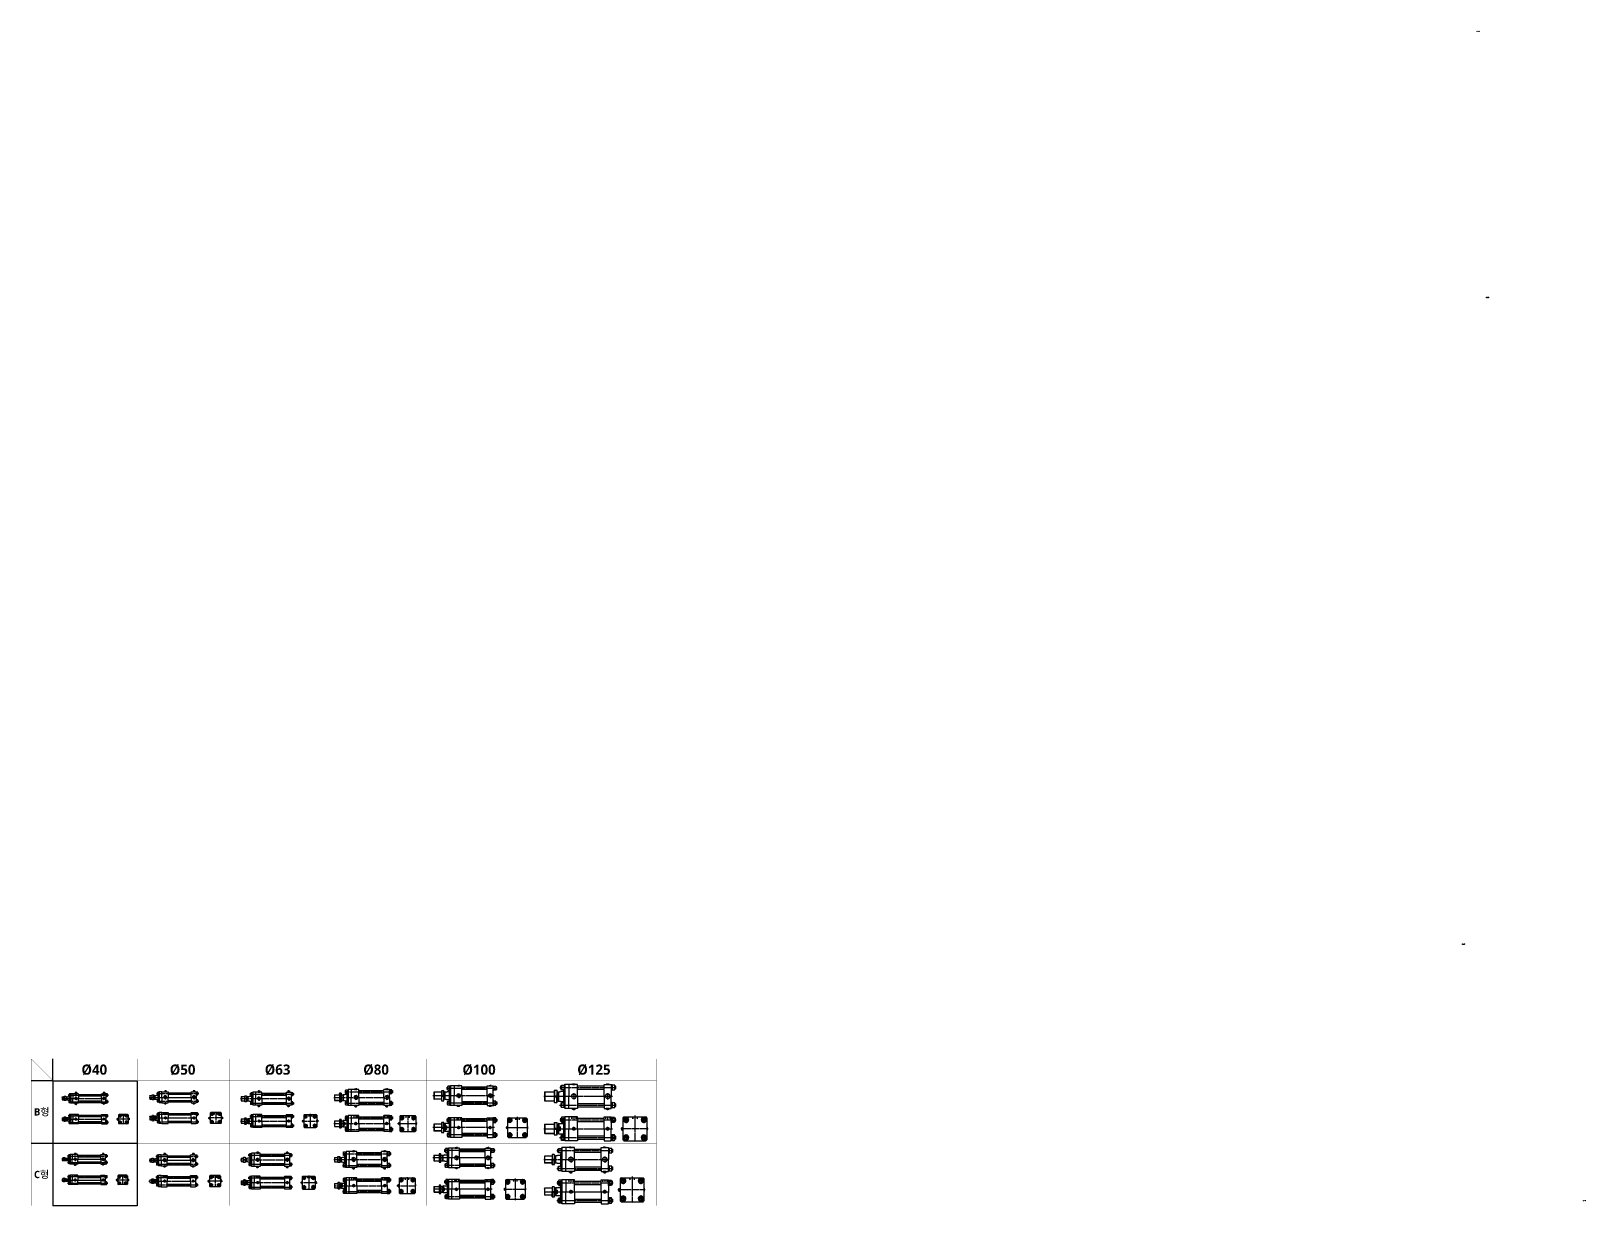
# Model space of a CAD drawing. Extents: x -819 to 29893, y -8942 to 9886.
# Drawn here: x -1 to 10704, y 1799 to 9886 of the extents above; entities that cross this region are included whole.
import ezdxf

# ---------------------------------------------------------------- set-up
doc = ezdxf.new("R2010")
doc.units = 0
doc.header["$LTSCALE"] = 10
doc.header["$MEASUREMENT"] = 0
doc.linetypes.add('CENTER', pattern=[2, 1.25, -0.25, 0.25, -0.25])
doc.linetypes.add('HIDDEN', pattern=[0.375, 0.25, -0.125])
doc.layers.get('0').update_dxf_attribs({"linetype": 'CONTINUOUS'})
for name, color, linetype in [('CENTER', 1, 'CENTER'), ('ML', 7, 'CONTINUOUS'), ('THIN', 3, 'CONTINUOUS')]:
    doc.layers.add(name, color=color, linetype=linetype)
doc.styles.add('GHS', font='romans', dxfattribs={"bigfont": 'ghs'})
doc.styles.add('문자', font='romans.shx')

msp = doc.modelspace()

# ---------------------------------------------------------------- texts
at = {"attachment_point": 1, "style": '문자'}
for s, width, gutter_width, insert, char_height in [('{\\fMalgun Gothic|b1|i0|c129|p50;%%C40}', 124.53, 16, (346, 2772), 70), ('{\\fMalgun Gothic|b1|i0|c129|p50;%%C50}', 124.53, 16, (954, 2772), 70), ('{\\fMalgun Gothic|b1|i0|c129|p50;%%C63}', 124.53, 16, (1608, 2772), 70), ('{\\fMalgun Gothic|b1|i0|c129|p50;%%C80}', 124.53, 16, (2286, 2772), 70), ('{\\fMalgun Gothic|b1|i0|c129|p50;%%C100}', 124.53, 16, (2969, 2772), 70), ('{\\fMalgun Gothic|b1|i0|c129|p50;%%C125}', 124.53, 16, (3760, 2772), 70), ('{\\fMalgun Gothic|b1|i0|c129|p50;B형}', 655.38, 160, (19, 2471), 50), ('{\\fMalgun Gothic|b1|i0|c129|p50;C형}', 655.38, 160, (19, 2040), 50)]:
    msp.add_mtext_dynamic_manual_height_columns(s, width=width, gutter_width=gutter_width, heights=[0], dxfattribs=dict(at, insert=insert, char_height=char_height))
at = {"layer": 'ML', "color": 2, "char_height": 3, "attachment_point": 9, "style": 'GHS'}
for s, insert in [('M24x1.5P', (9973, 9883)), ('8-%%c26 D', (10036, 8051)), ('M24x1.5P', (9871, 3599)), ('M24x1.5P', (10705, 1834))]:
    msp.add_mtext(s, dxfattribs=dict(at, insert=insert))

# ---------------------------------------------------------------- linework, layer by layer
at = {"layer": 'CENTER'}
for p, q in [((4115, 2391), (4076, 2391)), ((4096, 2413), (4096, 2368)), ((4237, 2391), (4198, 2391)), ((4218, 2413), (4218, 2368)), ((4115, 2269), (4076, 2269)), ((4096, 2291), (4096, 2246)), ((4237, 2269), (4198, 2269)), ((4218, 2291), (4218, 2246)), ((1890, 1991), (1869, 1991)), ((1890, 1928), (1869, 1928)), ((1879, 2003), (1879, 1979)), ((1879, 1916), (1879, 1940)), ((1932, 1991), (1953, 1991)), ((1932, 1928), (1953, 1928)), ((1942, 2003), (1942, 1979)), ((1942, 1916), (1942, 1940))]:
    msp.add_line(p, q, dxfattribs=at)
at = {"layer": 'ML'}
for p, q in [((150, 2660), (150, 2810)), ((150, 2660), (0, 2660)), ((150, 2660), (150, 1800)), ((150, 2660), (729, 2660)), ((273, 2571), (273, 2506)), ((286, 2571), (273, 2571)), ((325, 2571), (286, 2571)), ((286, 2571), (286, 2539)), ((301, 2574), (301, 2571)), ((302, 2574), (301, 2574)), ((301, 2574), (308, 2574)), ((301, 2571), (315, 2571)), ((302, 2574), (308, 2574)), ((303, 2579), (303, 2574)), ((303, 2579), (303, 2579)), ((308, 2579), (303, 2579)), ((303, 2579), (308, 2579)), ((308, 2579), (313, 2579)), ((314, 2579), (308, 2579)), ((315, 2574), (308, 2574)), ((315, 2574), (308, 2574)), ((313, 2579), (314, 2579)), ((314, 2579), (314, 2574)), ((315, 2574), (315, 2571)), ((315, 2574), (315, 2574)), ((325, 2564), (325, 2571)), ((484, 2539), (484, 2571)), ((484, 2571), (514, 2571)), ((493, 2574), (493, 2571)), ((494, 2574), (493, 2574)), ((493, 2574), (500, 2574)), ((493, 2571), (507, 2571)), ((494, 2574), (500, 2574)), ((495, 2579), (495, 2574)), ((495, 2579), (495, 2579)), ((500, 2579), (495, 2579)), ((495, 2579), (500, 2579)), ((500, 2579), (505, 2579)), ((506, 2579), (500, 2579)), ((507, 2574), (500, 2574)), ((507, 2574), (500, 2574)), ((505, 2579), (506, 2579)), ((506, 2579), (506, 2574)), ((507, 2574), (507, 2571)), ((507, 2574), (507, 2574)), ((514, 2571), (514, 2539)), ((729, 2660), (729, 1800)), ((868, 2567), (868, 2577)), ((872, 2572), (879, 2572)), ((879, 2574), (881, 2572)), ((879, 2573), (881, 2570)), ((881, 2584), (881, 2508)), ((899, 2584), (881, 2584)), ((899, 2546), (899, 2584)), ((899, 2584), (942, 2584)), ((917, 2587), (917, 2584)), ((918, 2587), (917, 2587)), ((917, 2587), (924, 2587)), ((917, 2584), (931, 2584)), ((918, 2587), (924, 2587)), ((919, 2592), (919, 2587)), ((919, 2592), (919, 2592)), ((924, 2592), (919, 2592)), ((919, 2592), (924, 2592)), ((924, 2592), (929, 2592)), ((930, 2592), (924, 2592)), ((931, 2587), (924, 2587)), ((931, 2587), (924, 2587)), ((929, 2592), (930, 2592)), ((930, 2592), (930, 2587)), ((931, 2587), (931, 2584)), ((931, 2587), (931, 2587)), ((942, 2584), (942, 2546)), ((1102, 2546), (1102, 2584)), ((1102, 2584), (1136, 2584)), ((1113, 2587), (1113, 2584)), ((1114, 2587), (1113, 2587)), ((1113, 2587), (1120, 2587)), ((1113, 2584), (1127, 2584)), ((1114, 2587), (1120, 2587)), ((1115, 2592), (1115, 2587)), ((1115, 2592), (1115, 2592)), ((1120, 2592), (1115, 2592)), ((1115, 2592), (1120, 2592)), ((1120, 2592), (1125, 2592)), ((1126, 2592), (1120, 2592)), ((1127, 2587), (1120, 2587)), ((1127, 2587), (1120, 2587)), ((1125, 2592), (1126, 2592)), ((1126, 2592), (1126, 2587)), ((1127, 2587), (1127, 2584)), ((1127, 2587), (1127, 2587)), ((1136, 2584), (1136, 2508)), ((1139, 2572), (1136, 2574)), ((1139, 2570), (1136, 2573)), ((1146, 2572), (1139, 2572)), ((1150, 2577), (1150, 2567)), ((1510, 2562), (1510, 2574)), ((1523, 2571), (1526, 2568)), ((1526, 2582), (1526, 2492)), ((1544, 2582), (1526, 2582)), ((1587, 2582), (1544, 2582)), ((1544, 2582), (1544, 2537)), ((1562, 2585), (1562, 2584)), ((1562, 2585), (1569, 2585)), ((1562, 2584), (1562, 2582)), ((1562, 2584), (1569, 2584)), ((1569, 2582), (1562, 2582)), ((1564, 2590), (1563, 2589)), ((1563, 2589), (1563, 2585)), ((1563, 2589), (1569, 2589)), ((1563, 2582), (1574, 2582)), ((1569, 2590), (1564, 2590)), ((1569, 2590), (1574, 2590)), ((1574, 2589), (1569, 2589)), ((1575, 2585), (1569, 2585)), ((1576, 2584), (1569, 2584)), ((1569, 2582), (1576, 2582)), ((1574, 2590), (1574, 2589)), ((1574, 2589), (1574, 2585)), ((1575, 2585), (1576, 2584)), ((1576, 2584), (1576, 2582)), ((1587, 2537), (1587, 2582)), ((1755, 2582), (1789, 2582)), ((1755, 2582), (1755, 2537)), ((1766, 2585), (1766, 2584)), ((1766, 2585), (1773, 2585)), ((1766, 2584), (1766, 2582)), ((1766, 2584), (1773, 2584)), ((1773, 2582), (1766, 2582)), ((1768, 2590), (1767, 2589)), ((1767, 2589), (1767, 2585)), ((1767, 2589), (1773, 2589)), ((1767, 2582), (1778, 2582)), ((1773, 2590), (1768, 2590)), ((1773, 2590), (1778, 2590)), ((1778, 2589), (1773, 2589)), ((1779, 2585), (1773, 2585)), ((1780, 2584), (1773, 2584)), ((1773, 2582), (1780, 2582)), ((1778, 2590), (1778, 2589)), ((1778, 2589), (1778, 2585)), ((1779, 2585), (1780, 2584)), ((1780, 2584), (1780, 2582)), ((1789, 2582), (1789, 2492)), ((1792, 2568), (1789, 2571)), ((1804, 2574), (1804, 2562)), ((2123, 2574), (2123, 2548)), ((2134, 2574), (2123, 2574)), ((2123, 2573), (2123, 2574)), ((2123, 2573), (2123, 2516)), ((2134, 2574), (2134, 2548)), ((2134, 2574), (2135, 2573)), ((2135, 2516), (2135, 2573)), ((2163, 2593), (2163, 2577)), ((2179, 2585), (2167, 2585)), ((2173, 2573), (2173, 2517)), ((2174, 2573), (2174, 2517)), ((2179, 2584), (2183, 2588)), ((2179, 2581), (2183, 2585)), ((2183, 2600), (2183, 2490)), ((2204, 2600), (2183, 2600)), ((2228, 2604), (2227, 2603)), ((2227, 2603), (2227, 2600)), ((2227, 2603), (2242, 2603)), ((2227, 2600), (2242, 2600)), ((2228, 2604), (2235, 2604)), ((2241, 2604), (2235, 2604)), ((2241, 2604), (2242, 2603)), ((2242, 2603), (2242, 2600)), ((2441, 2604), (2440, 2603)), ((2440, 2603), (2440, 2600)), ((2440, 2603), (2455, 2603)), ((2440, 2600), (2455, 2600)), ((2441, 2604), (2448, 2604)), ((2454, 2604), (2448, 2604)), ((2454, 2604), (2455, 2603)), ((2455, 2603), (2455, 2600)), ((2471, 2584), (2467, 2588)), ((2471, 2581), (2467, 2585)), ((2471, 2585), (2483, 2585)), ((2487, 2593), (2487, 2577)), ((2773, 2580), (2774, 2581)), ((2773, 2580), (2773, 2534)), ((2774, 2581), (2774, 2533)), ((2826, 2591), (2827, 2592)), ((2826, 2591), (2826, 2523)), ((2827, 2592), (2827, 2560)), ((2840, 2592), (2827, 2592)), ((2840, 2592), (2840, 2560)), ((2840, 2592), (2841, 2591)), ((2841, 2523), (2841, 2591)), ((2845, 2581), (2845, 2533)), ((2848, 2582), (2848, 2532)), ((2851, 2532), (2851, 2582)), ((2860, 2582), (2863, 2585)), ((2865, 2599), (2865, 2617)), ((2883, 2608), (2870, 2608)), ((2878, 2595), (2878, 2520)), ((2879, 2595), (2879, 2520)), ((2883, 2612), (2888, 2607)), ((2883, 2609), (2888, 2605)), ((2888, 2625), (2888, 2490)), ((2912, 2625), (2888, 2625)), ((2936, 2628), (2935, 2627)), ((2935, 2627), (2935, 2625)), ((2935, 2627), (2950, 2627)), ((2935, 2625), (2950, 2625)), ((2936, 2628), (2943, 2628)), ((2949, 2628), (2943, 2628)), ((2949, 2628), (2950, 2627)), ((2950, 2627), (2950, 2625)), ((3147, 2625), (3173, 2625)), ((3154, 2628), (3153, 2627)), ((3153, 2627), (3153, 2625)), ((3153, 2627), (3168, 2627)), ((3153, 2625), (3168, 2625)), ((3154, 2628), (3161, 2628)), ((3167, 2628), (3161, 2628)), ((3167, 2628), (3168, 2627)), ((3168, 2627), (3168, 2625)), ((3185, 2612), (3180, 2607)), ((3185, 2609), (3180, 2605)), ((3185, 2608), (3198, 2608)), ((3203, 2599), (3203, 2617)), ((3534, 2583), (3536, 2585)), ((3534, 2583), (3534, 2522)), ((3536, 2585), (3536, 2521)), ((3601, 2594), (3602, 2595)), ((3601, 2594), (3601, 2512)), ((3602, 2595), (3602, 2556)), ((3602, 2595), (3620, 2595)), ((3620, 2595), (3620, 2556)), ((3620, 2595), (3621, 2594)), ((3621, 2512), (3621, 2594)), ((3626, 2585), (3626, 2521)), ((3629, 2585), (3629, 2520)), ((3632, 2520), (3632, 2585)), ((3641, 2585), (3644, 2588)), ((3647, 2603), (3647, 2625)), ((3651, 2628), (3651, 2600)), ((3669, 2614), (3652, 2614)), ((3664, 2598), (3664, 2508)), ((3666, 2598), (3666, 2508)), ((3669, 2618), (3674, 2613)), ((3669, 2615), (3674, 2609)), ((3674, 2635), (3674, 2470)), ((3701, 2635), (3674, 2635)), ((3701, 2635), (3701, 2553)), ((3761, 2635), (3701, 2635)), ((3726, 2636), (3727, 2637)), ((3726, 2636), (3726, 2635)), ((3726, 2636), (3732, 2636)), ((3726, 2635), (3746, 2635)), ((3726, 2635), (3746, 2635)), ((3736, 2637), (3727, 2637)), ((3732, 2637), (3732, 2635)), ((3736, 2637), (3745, 2637)), ((3741, 2637), (3741, 2635)), ((3746, 2636), (3741, 2636)), ((3746, 2636), (3745, 2637)), ((3746, 2636), (3746, 2635)), ((3761, 2553), (3761, 2635)), ((3944, 2553), (3944, 2635)), ((3944, 2635), (3994, 2635)), ((3959, 2636), (3960, 2637)), ((3959, 2636), (3959, 2635)), ((3959, 2636), (3965, 2636)), ((3959, 2635), (3979, 2635)), ((3959, 2635), (3979, 2635)), ((3969, 2637), (3960, 2637)), ((3965, 2637), (3965, 2635)), ((3969, 2637), (3978, 2637)), ((3974, 2637), (3974, 2635)), ((3979, 2636), (3974, 2636)), ((3979, 2636), (3978, 2637)), ((3979, 2636), (3979, 2635)), ((3994, 2635), (3994, 2553)), ((4000, 2613), (3994, 2618)), ((4000, 2609), (3994, 2615)), ((4000, 2614), (4016, 2614)), ((4018, 2600), (4018, 2628)), ((4021, 2625), (4021, 2603)), ((214, 2549), (214, 2529)), ((227, 2539), (237, 2539)), ((241, 2549), (241, 2529)), ((243, 2549), (243, 2529)), ((255, 2550), (252, 2549)), ((255, 2527), (252, 2529)), ((260, 2556), (260, 2566)), ((260, 2521), (260, 2511)), ((263, 2561), (271, 2561)), ((263, 2553), (263, 2525)), ((263, 2516), (271, 2516)), ((265, 2553), (265, 2525)), ((271, 2563), (273, 2561)), ((271, 2562), (273, 2559)), ((271, 2516), (273, 2518)), ((271, 2514), (273, 2517)), ((286, 2506), (273, 2506)), ((286, 2506), (286, 2539)), ((325, 2506), (286, 2506)), ((301, 2503), (301, 2506)), ((302, 2502), (301, 2503)), ((315, 2503), (301, 2503)), ((302, 2502), (308, 2502)), ((302, 2499), (302, 2502)), ((303, 2499), (302, 2499)), ((314, 2499), (302, 2499)), ((303, 2499), (303, 2502)), ((303, 2499), (308, 2499)), ((311, 2506), (306, 2506)), ((311, 2506), (306, 2506)), ((306, 2499), (306, 2502)), ((306, 2496), (306, 2499)), ((310, 2496), (306, 2496)), ((311, 2496), (306, 2496)), ((306, 2496), (306, 2496)), ((315, 2502), (308, 2502)), ((314, 2499), (308, 2499)), ((310, 2499), (310, 2502)), ((310, 2496), (311, 2496)), ((311, 2496), (311, 2499)), ((313, 2499), (313, 2502)), ((314, 2499), (314, 2502)), ((314, 2499), (314, 2499)), ((315, 2503), (315, 2506)), ((315, 2502), (315, 2503)), ((325, 2564), (325, 2539)), ((325, 2514), (325, 2539)), ((325, 2514), (325, 2506)), ((484, 2539), (484, 2506)), ((484, 2506), (514, 2506)), ((506, 2506), (494, 2506)), ((494, 2503), (494, 2506)), ((494, 2503), (499, 2503)), ((495, 2502), (494, 2503)), ((505, 2502), (495, 2502)), ((497, 2500), (497, 2502)), ((497, 2500), (503, 2500)), ((498, 2499), (497, 2500)), ((502, 2499), (498, 2499)), ((499, 2502), (499, 2506)), ((501, 2502), (501, 2506)), ((501, 2503), (506, 2503)), ((502, 2499), (503, 2500)), ((503, 2500), (503, 2502)), ((505, 2502), (506, 2503)), ((506, 2503), (506, 2506)), ((517, 2561), (514, 2563)), ((517, 2559), (514, 2562)), ((514, 2506), (514, 2539)), ((517, 2516), (514, 2518)), ((517, 2514), (514, 2517)), ((524, 2561), (517, 2561)), ((524, 2516), (517, 2516)), ((527, 2566), (527, 2556)), ((527, 2521), (527, 2511)), ((816, 2557), (817, 2558)), ((816, 2557), (816, 2535)), ((816, 2535), (817, 2534)), ((817, 2558), (817, 2534)), ((843, 2546), (835, 2546)), ((849, 2558), (849, 2534)), ((851, 2558), (851, 2534)), ((851, 2558), (860, 2558)), ((860, 2558), (863, 2560)), ((860, 2534), (863, 2532)), ((868, 2525), (868, 2515)), ((871, 2564), (871, 2529)), ((872, 2520), (879, 2520)), ((873, 2564), (873, 2529)), ((879, 2520), (881, 2522)), ((879, 2518), (881, 2521)), ((899, 2508), (881, 2508)), ((899, 2546), (899, 2508)), ((899, 2508), (942, 2508)), ((917, 2505), (917, 2508)), ((918, 2504), (917, 2505)), ((931, 2505), (917, 2505)), ((918, 2504), (924, 2504)), ((918, 2501), (918, 2504)), ((919, 2501), (918, 2501)), ((930, 2501), (918, 2501)), ((919, 2501), (919, 2504)), ((919, 2501), (924, 2501)), ((927, 2508), (922, 2508)), ((927, 2508), (922, 2508)), ((922, 2501), (922, 2504)), ((922, 2499), (922, 2501)), ((927, 2499), (922, 2499)), ((922, 2498), (922, 2499)), ((927, 2498), (922, 2498)), ((931, 2504), (924, 2504)), ((930, 2501), (924, 2501)), ((926, 2501), (926, 2504)), ((927, 2499), (927, 2501)), ((927, 2498), (927, 2499)), ((929, 2501), (929, 2504)), ((930, 2501), (930, 2504)), ((930, 2501), (930, 2501)), ((931, 2505), (931, 2508)), ((931, 2504), (931, 2505)), ((942, 2508), (942, 2546)), ((1102, 2546), (1102, 2508)), ((1102, 2508), (1136, 2508)), ((1113, 2505), (1113, 2508)), ((1114, 2504), (1113, 2505)), ((1127, 2505), (1113, 2505)), ((1114, 2504), (1120, 2504)), ((1114, 2501), (1114, 2504)), ((1115, 2501), (1114, 2501)), ((1126, 2501), (1114, 2501)), ((1115, 2501), (1115, 2504)), ((1115, 2501), (1120, 2501)), ((1123, 2508), (1118, 2508)), ((1123, 2508), (1118, 2508)), ((1118, 2501), (1118, 2504)), ((1118, 2499), (1118, 2501)), ((1123, 2499), (1118, 2499)), ((1118, 2498), (1118, 2499)), ((1123, 2498), (1118, 2498)), ((1127, 2504), (1120, 2504)), ((1126, 2501), (1120, 2501)), ((1122, 2501), (1122, 2504)), ((1123, 2499), (1123, 2501)), ((1123, 2498), (1123, 2499)), ((1125, 2501), (1125, 2504)), ((1126, 2501), (1126, 2504)), ((1126, 2501), (1126, 2501)), ((1127, 2505), (1127, 2508)), ((1127, 2504), (1127, 2505)), ((1139, 2520), (1136, 2522)), ((1139, 2518), (1136, 2521)), ((1146, 2520), (1139, 2520)), ((1150, 2525), (1150, 2515)), ((1446, 2551), (1447, 2552)), ((1446, 2551), (1446, 2523)), ((1446, 2523), (1447, 2522)), ((1447, 2552), (1447, 2522)), ((1472, 2537), (1480, 2537)), ((1488, 2552), (1488, 2522)), ((1491, 2552), (1491, 2522)), ((1500, 2552), (1503, 2554)), ((1500, 2522), (1503, 2519)), ((1510, 2511), (1510, 2499)), ((1523, 2568), (1514, 2568)), ((1523, 2505), (1514, 2505)), ((1516, 2559), (1516, 2515)), ((1517, 2559), (1517, 2515)), ((1523, 2569), (1526, 2566)), ((1523, 2505), (1526, 2508)), ((1523, 2503), (1526, 2506)), ((1544, 2492), (1526, 2492)), ((1544, 2492), (1544, 2537)), ((1587, 2492), (1544, 2492)), ((1562, 2488), (1562, 2492)), ((1562, 2488), (1569, 2488)), ((1562, 2488), (1562, 2488)), ((1576, 2488), (1562, 2488)), ((1563, 2485), (1563, 2488)), ((1563, 2484), (1563, 2485)), ((1575, 2485), (1563, 2485)), ((1563, 2484), (1569, 2484)), ((1564, 2485), (1564, 2488)), ((1571, 2492), (1566, 2492)), ((1571, 2492), (1566, 2492)), ((1566, 2482), (1566, 2484)), ((1571, 2482), (1566, 2482)), ((1571, 2482), (1566, 2482)), ((1566, 2482), (1566, 2482)), ((1567, 2485), (1567, 2488)), ((1575, 2488), (1569, 2488)), ((1574, 2484), (1569, 2484)), ((1571, 2485), (1571, 2488)), ((1571, 2482), (1571, 2484)), ((1571, 2482), (1571, 2482)), ((1574, 2485), (1574, 2488)), ((1574, 2484), (1575, 2485)), ((1575, 2485), (1575, 2488)), ((1575, 2488), (1576, 2488)), ((1576, 2488), (1576, 2492)), ((1587, 2537), (1587, 2492)), ((1755, 2537), (1755, 2492)), ((1789, 2492), (1755, 2492)), ((1766, 2488), (1766, 2492)), ((1766, 2488), (1773, 2488)), ((1766, 2488), (1766, 2488)), ((1780, 2488), (1766, 2488)), ((1767, 2485), (1767, 2488)), ((1767, 2484), (1767, 2485)), ((1779, 2485), (1767, 2485)), ((1767, 2484), (1773, 2484)), ((1768, 2485), (1768, 2488)), ((1775, 2492), (1770, 2492)), ((1775, 2492), (1770, 2492)), ((1770, 2482), (1770, 2484)), ((1775, 2482), (1770, 2482)), ((1775, 2482), (1770, 2482)), ((1770, 2482), (1770, 2482)), ((1771, 2485), (1771, 2488)), ((1779, 2488), (1773, 2488)), ((1778, 2484), (1773, 2484)), ((1775, 2485), (1775, 2488)), ((1775, 2482), (1775, 2484)), ((1775, 2482), (1775, 2482)), ((1778, 2485), (1778, 2488)), ((1778, 2484), (1779, 2485)), ((1779, 2485), (1779, 2488)), ((1779, 2488), (1780, 2488)), ((1780, 2488), (1780, 2492)), ((1792, 2566), (1789, 2569)), ((1792, 2505), (1789, 2508)), ((1792, 2503), (1789, 2506)), ((1792, 2568), (1801, 2568)), ((1792, 2505), (1801, 2505)), ((1804, 2511), (1804, 2499)), ((2088, 2563), (2089, 2564)), ((2088, 2563), (2088, 2526)), ((2088, 2526), (2089, 2525)), ((2089, 2564), (2089, 2525)), ((2123, 2548), (2135, 2548)), ((2123, 2542), (2123, 2516)), ((2123, 2542), (2135, 2542)), ((2123, 2516), (2134, 2516)), ((2123, 2516), (2123, 2516)), ((2134, 2542), (2134, 2516)), ((2134, 2516), (2135, 2516)), ((2145, 2564), (2145, 2525)), ((2148, 2565), (2148, 2524)), ((2151, 2524), (2151, 2565)), ((2162, 2567), (2159, 2565)), ((2162, 2522), (2159, 2524)), ((2163, 2513), (2163, 2497)), ((2179, 2505), (2167, 2505)), ((2179, 2504), (2183, 2508)), ((2179, 2501), (2183, 2505)), ((2204, 2490), (2183, 2490)), ((2227, 2488), (2227, 2490)), ((2227, 2487), (2227, 2488)), ((2243, 2488), (2227, 2488)), ((2227, 2487), (2235, 2487)), ((2228, 2484), (2228, 2487)), ((2228, 2483), (2228, 2484)), ((2242, 2484), (2228, 2484)), ((2235, 2483), (2228, 2483)), ((2229, 2484), (2229, 2487)), ((2238, 2490), (2232, 2490)), ((2232, 2480), (2232, 2483)), ((2238, 2480), (2232, 2480)), ((2232, 2479), (2232, 2480)), ((2237, 2479), (2232, 2479)), ((2233, 2484), (2233, 2487)), ((2242, 2487), (2235, 2487)), ((2241, 2483), (2235, 2483)), ((2236, 2484), (2236, 2487)), ((2238, 2480), (2237, 2479)), ((2238, 2483), (2238, 2480)), ((2241, 2484), (2241, 2487)), ((2241, 2483), (2242, 2484)), ((2242, 2487), (2243, 2488)), ((2242, 2484), (2242, 2487)), ((2243, 2488), (2243, 2490)), ((2440, 2488), (2440, 2490)), ((2441, 2487), (2440, 2488)), ((2456, 2488), (2440, 2488)), ((2441, 2484), (2441, 2487)), ((2441, 2487), (2448, 2487)), ((2442, 2483), (2441, 2484)), ((2455, 2484), (2441, 2484)), ((2442, 2484), (2442, 2487)), ((2448, 2483), (2442, 2483)), ((2451, 2490), (2445, 2490)), ((2445, 2480), (2445, 2483)), ((2451, 2480), (2445, 2480)), ((2446, 2479), (2445, 2480)), ((2451, 2479), (2446, 2479)), ((2447, 2484), (2447, 2487)), ((2456, 2487), (2448, 2487)), ((2455, 2483), (2448, 2483)), ((2450, 2484), (2450, 2487)), ((2451, 2483), (2451, 2480)), ((2451, 2480), (2451, 2479)), ((2455, 2484), (2455, 2487)), ((2455, 2484), (2455, 2487)), ((2455, 2483), (2455, 2484)), ((2456, 2488), (2456, 2490)), ((2456, 2487), (2456, 2488)), ((2471, 2504), (2467, 2508)), ((2471, 2501), (2467, 2505)), ((2471, 2505), (2483, 2505)), ((2487, 2513), (2487, 2497)), ((2773, 2534), (2774, 2533)), ((2826, 2560), (2841, 2560)), ((2826, 2554), (2841, 2554)), ((2826, 2523), (2827, 2522)), ((2827, 2522), (2827, 2554)), ((2827, 2522), (2840, 2522)), ((2840, 2522), (2840, 2554)), ((2840, 2522), (2841, 2523)), ((2860, 2532), (2863, 2530)), ((2865, 2515), (2865, 2497)), ((2883, 2506), (2870, 2506)), ((2883, 2505), (2888, 2510)), ((2883, 2503), (2888, 2507)), ((2912, 2490), (2888, 2490)), ((2935, 2489), (2935, 2490)), ((2943, 2490), (2935, 2490)), ((2935, 2488), (2935, 2489)), ((2951, 2489), (2935, 2489)), ((2935, 2488), (2936, 2488)), ((2950, 2488), (2936, 2488)), ((2936, 2485), (2936, 2488)), ((2936, 2484), (2936, 2485)), ((2950, 2485), (2936, 2485)), ((2943, 2484), (2936, 2484)), ((2937, 2485), (2937, 2488)), ((2946, 2484), (2940, 2484)), ((2940, 2484), (2940, 2484)), ((2940, 2483), (2940, 2484)), ((2945, 2483), (2940, 2483)), ((2941, 2485), (2941, 2488)), ((2943, 2490), (2951, 2490)), ((2949, 2484), (2943, 2484)), ((2944, 2485), (2944, 2488)), ((2946, 2484), (2945, 2483)), ((2946, 2484), (2946, 2484)), ((2949, 2485), (2949, 2488)), ((2949, 2484), (2950, 2485)), ((2950, 2488), (2951, 2489)), ((2950, 2485), (2950, 2488)), ((2951, 2489), (2951, 2490)), ((3153, 2489), (3153, 2490)), ((3161, 2490), (3153, 2490)), ((3154, 2488), (3153, 2489)), ((3169, 2489), (3153, 2489)), ((3169, 2488), (3154, 2488)), ((3154, 2485), (3154, 2488)), ((3154, 2488), (3154, 2488)), ((3155, 2484), (3154, 2485)), ((3168, 2485), (3154, 2485)), ((3155, 2485), (3155, 2488)), ((3161, 2484), (3155, 2484)), ((3164, 2484), (3158, 2484)), ((3158, 2484), (3158, 2484)), ((3159, 2483), (3158, 2484)), ((3164, 2483), (3159, 2483)), ((3160, 2485), (3160, 2488)), ((3161, 2490), (3169, 2490)), ((3168, 2484), (3161, 2484)), ((3163, 2485), (3163, 2488)), ((3164, 2484), (3164, 2484)), ((3164, 2484), (3164, 2483)), ((3168, 2485), (3168, 2488)), ((3168, 2485), (3168, 2488)), ((3168, 2484), (3168, 2485)), ((3169, 2489), (3169, 2490)), ((3169, 2488), (3169, 2489)), ((3185, 2505), (3180, 2510)), ((3185, 2503), (3180, 2507)), ((3185, 2506), (3198, 2506)), ((3203, 2515), (3203, 2497)), ((3534, 2522), (3536, 2521)), ((3601, 2556), (3621, 2556)), ((3601, 2549), (3621, 2549)), ((3601, 2512), (3602, 2511)), ((3602, 2511), (3602, 2549)), ((3602, 2511), (3620, 2511)), ((3620, 2511), (3620, 2549)), ((3620, 2511), (3621, 2512)), ((3641, 2520), (3644, 2518)), ((3647, 2503), (3647, 2481)), ((3651, 2478), (3651, 2506)), ((3669, 2492), (3652, 2492)), ((3669, 2491), (3674, 2496)), ((3669, 2487), (3674, 2493)), ((3701, 2470), (3674, 2470)), ((3701, 2470), (3701, 2553)), ((3761, 2470), (3701, 2470)), ((3726, 2469), (3726, 2470)), ((3746, 2470), (3726, 2470)), ((3727, 2468), (3726, 2469)), ((3727, 2464), (3727, 2468)), ((3727, 2468), (3736, 2468)), ((3728, 2463), (3727, 2464)), ((3745, 2464), (3727, 2464)), ((3736, 2463), (3728, 2463)), ((3729, 2464), (3729, 2468)), ((3732, 2461), (3732, 2463)), ((3733, 2464), (3733, 2468)), ((3746, 2468), (3736, 2468)), ((3745, 2463), (3736, 2463)), ((3740, 2464), (3740, 2468)), ((3740, 2463), (3740, 2461)), ((3744, 2464), (3744, 2468)), ((3745, 2464), (3745, 2468)), ((3745, 2463), (3745, 2464)), ((3746, 2469), (3746, 2470)), ((3746, 2468), (3746, 2469)), ((3761, 2553), (3761, 2470)), ((3944, 2553), (3944, 2470)), ((3944, 2470), (3994, 2470)), ((3959, 2469), (3959, 2470)), ((3979, 2470), (3959, 2470)), ((3960, 2468), (3959, 2469)), ((3960, 2464), (3960, 2468)), ((3960, 2468), (3969, 2468)), ((3961, 2463), (3960, 2464)), ((3978, 2464), (3960, 2464)), ((3969, 2463), (3961, 2463)), ((3962, 2464), (3962, 2468)), ((3965, 2461), (3965, 2463)), ((3966, 2464), (3966, 2468)), ((3979, 2468), (3969, 2468)), ((3978, 2463), (3969, 2463)), ((3973, 2464), (3973, 2468)), ((3973, 2463), (3973, 2461)), ((3977, 2464), (3977, 2468)), ((3978, 2464), (3978, 2468)), ((3978, 2463), (3978, 2464)), ((3979, 2469), (3979, 2470)), ((3979, 2468), (3979, 2469)), ((3994, 2470), (3994, 2553)), ((4000, 2491), (3994, 2496)), ((4000, 2487), (3994, 2493)), ((4000, 2492), (4016, 2492)), ((4018, 2478), (4018, 2506)), ((4021, 2503), (4021, 2481)), ((214, 2406), (214, 2386)), ((227, 2409), (227, 2384)), ((228, 2405), (237, 2405)), ((228, 2388), (237, 2388)), ((239, 2409), (239, 2384)), ((241, 2406), (241, 2386)), ((246, 2408), (243, 2406)), ((243, 2406), (243, 2386)), ((243, 2401), (252, 2401)), ((243, 2391), (252, 2391)), ((246, 2385), (243, 2386)), ((246, 2408), (246, 2401)), ((246, 2391), (246, 2385)), ((252, 2401), (252, 2391)), ((260, 2414), (260, 2424)), ((260, 2379), (260, 2369)), ((263, 2426), (263, 2411)), ((263, 2424), (271, 2424)), ((263, 2414), (271, 2414)), ((263, 2409), (263, 2383)), ((263, 2366), (263, 2381)), ((263, 2379), (271, 2379)), ((263, 2369), (271, 2369)), ((265, 2409), (265, 2384)), ((271, 2421), (273, 2418)), ((271, 2419), (273, 2417)), ((271, 2373), (273, 2376)), ((271, 2372), (273, 2374)), ((286, 2429), (273, 2429)), ((273, 2429), (273, 2364)), ((286, 2364), (273, 2364)), ((286, 2429), (286, 2396)), ((325, 2429), (286, 2429)), ((286, 2364), (286, 2396)), ((325, 2364), (286, 2364)), ((306, 2401), (303, 2398)), ((303, 2394), (306, 2391)), ((310, 2401), (313, 2398)), ((313, 2394), (310, 2391)), ((325, 2421), (325, 2429)), ((325, 2421), (325, 2396)), ((325, 2371), (325, 2396)), ((325, 2371), (325, 2364)), ((484, 2429), (514, 2429)), ((484, 2396), (484, 2429)), ((484, 2396), (484, 2364)), ((484, 2364), (514, 2364)), ((498, 2401), (495, 2398)), ((495, 2394), (498, 2391)), ((502, 2401), (505, 2398)), ((505, 2394), (502, 2391)), ((514, 2429), (514, 2396)), ((517, 2421), (514, 2418)), ((517, 2419), (514, 2417)), ((514, 2364), (514, 2396)), ((517, 2373), (514, 2376)), ((517, 2372), (514, 2374)), ((524, 2424), (517, 2424)), ((524, 2414), (517, 2414)), ((524, 2379), (517, 2379)), ((524, 2369), (517, 2369)), ((525, 2426), (525, 2411)), ((525, 2366), (525, 2381)), ((527, 2414), (527, 2424)), ((527, 2379), (527, 2369)), ((592, 2399), (594, 2399)), ((592, 2394), (592, 2399)), ((592, 2394), (592, 2399)), ((592, 2399), (592, 2399)), ((592, 2394), (594, 2394)), ((592, 2394), (592, 2394)), ((594, 2402), (594, 2396)), ((594, 2402), (595, 2402)), ((594, 2391), (594, 2396)), ((594, 2391), (595, 2390)), ((595, 2402), (598, 2402)), ((595, 2390), (595, 2402)), ((595, 2401), (598, 2401)), ((595, 2398), (598, 2398)), ((595, 2394), (598, 2394)), ((595, 2391), (598, 2391)), ((595, 2390), (598, 2390)), ((598, 2403), (598, 2396)), ((598, 2403), (598, 2403)), ((598, 2403), (602, 2403)), ((598, 2389), (598, 2403)), ((598, 2390), (598, 2396)), ((598, 2390), (598, 2389)), ((598, 2389), (602, 2389)), ((602, 2425), (602, 2367)), ((602, 2390), (602, 2402)), ((602, 2394), (602, 2399)), ((602, 2394), (602, 2399)), ((663, 2429), (605, 2429)), ((663, 2364), (605, 2364)), ((667, 2425), (667, 2367)), ((669, 2403), (667, 2403)), ((667, 2396), (667, 2403)), ((667, 2396), (667, 2389)), ((669, 2389), (667, 2389)), ((670, 2403), (669, 2403)), ((669, 2403), (669, 2396)), ((669, 2389), (669, 2396)), ((670, 2390), (669, 2389)), ((670, 2403), (670, 2396)), ((674, 2402), (670, 2402)), ((670, 2390), (670, 2396)), ((674, 2391), (670, 2391)), ((675, 2401), (674, 2402)), ((674, 2402), (674, 2396)), ((674, 2391), (674, 2396)), ((675, 2391), (674, 2391)), ((675, 2396), (675, 2401)), ((675, 2396), (675, 2391)), ((816, 2415), (817, 2416)), ((816, 2415), (816, 2393)), ((816, 2393), (817, 2392)), ((817, 2416), (817, 2392)), ((833, 2389), (833, 2419)), ((843, 2414), (835, 2414)), ((843, 2394), (835, 2394)), ((845, 2389), (845, 2419)), ((849, 2416), (849, 2392)), ((854, 2418), (851, 2416)), ((851, 2416), (851, 2392)), ((851, 2411), (860, 2411)), ((851, 2397), (860, 2397)), ((854, 2390), (851, 2392)), ((854, 2418), (854, 2411)), ((854, 2397), (854, 2390)), ((860, 2411), (860, 2397)), ((868, 2425), (868, 2435)), ((868, 2383), (868, 2373)), ((871, 2437), (871, 2423)), ((871, 2421), (871, 2387)), ((871, 2371), (871, 2385)), ((872, 2435), (879, 2435)), ((872, 2425), (879, 2425)), ((872, 2383), (879, 2383)), ((872, 2373), (879, 2373)), ((873, 2420), (873, 2388)), ((879, 2432), (881, 2429)), ((879, 2431), (881, 2428)), ((879, 2377), (881, 2380)), ((879, 2376), (881, 2379)), ((899, 2442), (881, 2442)), ((881, 2442), (881, 2366)), ((899, 2366), (881, 2366)), ((899, 2442), (942, 2442)), ((899, 2404), (899, 2442)), ((899, 2404), (899, 2366)), ((899, 2366), (942, 2366)), ((922, 2409), (919, 2406)), ((919, 2402), (922, 2399)), ((926, 2409), (929, 2406)), ((929, 2402), (926, 2399)), ((942, 2442), (942, 2404)), ((942, 2366), (942, 2404)), ((1102, 2404), (1102, 2442)), ((1102, 2442), (1136, 2442)), ((1102, 2404), (1102, 2366)), ((1102, 2366), (1136, 2366)), ((1118, 2409), (1115, 2406)), ((1115, 2402), (1118, 2399)), ((1122, 2409), (1125, 2406)), ((1125, 2402), (1122, 2399)), ((1136, 2442), (1136, 2366)), ((1139, 2429), (1136, 2432)), ((1139, 2428), (1136, 2431)), ((1139, 2377), (1136, 2380)), ((1139, 2376), (1136, 2379)), ((1146, 2435), (1139, 2435)), ((1146, 2425), (1139, 2425)), ((1146, 2383), (1139, 2383)), ((1146, 2373), (1139, 2373)), ((1147, 2423), (1147, 2437)), ((1147, 2371), (1147, 2385)), ((1150, 2435), (1150, 2425)), ((1150, 2383), (1150, 2373)), ((1223, 2406), (1225, 2406)), ((1223, 2402), (1223, 2406)), ((1223, 2401), (1223, 2406)), ((1223, 2406), (1223, 2406)), ((1223, 2402), (1223, 2401)), ((1223, 2401), (1225, 2401)), ((1225, 2409), (1226, 2410)), ((1225, 2409), (1225, 2404)), ((1225, 2398), (1225, 2404)), ((1225, 2398), (1226, 2398)), ((1226, 2410), (1229, 2410)), ((1226, 2398), (1226, 2410)), ((1226, 2409), (1229, 2409)), ((1226, 2406), (1229, 2406)), ((1226, 2402), (1229, 2402)), ((1226, 2399), (1229, 2399)), ((1226, 2398), (1229, 2398)), ((1229, 2410), (1229, 2411)), ((1229, 2411), (1233, 2411)), ((1229, 2397), (1229, 2411)), ((1229, 2410), (1229, 2404)), ((1229, 2397), (1229, 2404)), ((1229, 2397), (1229, 2397)), ((1229, 2397), (1233, 2397)), ((1233, 2438), (1233, 2370)), ((1233, 2398), (1233, 2410)), ((1233, 2398), (1233, 2410)), ((1233, 2401), (1233, 2406)), ((1233, 2401), (1233, 2406)), ((1305, 2442), (1237, 2442)), ((1305, 2366), (1237, 2366)), ((1309, 2438), (1309, 2370)), ((1311, 2411), (1309, 2411)), ((1309, 2404), (1309, 2411)), ((1309, 2404), (1309, 2397)), ((1311, 2397), (1309, 2397)), ((1312, 2411), (1311, 2411)), ((1311, 2411), (1311, 2404)), ((1311, 2397), (1311, 2404)), ((1312, 2398), (1311, 2397)), ((1312, 2411), (1312, 2404)), ((1316, 2410), (1312, 2410)), ((1312, 2398), (1312, 2404)), ((1316, 2399), (1312, 2399)), ((1317, 2409), (1316, 2410)), ((1316, 2410), (1316, 2404)), ((1316, 2399), (1316, 2404)), ((1317, 2399), (1316, 2399)), ((1317, 2404), (1317, 2409)), ((1317, 2404), (1317, 2399)), ((1446, 2397), (1447, 2398)), ((1446, 2397), (1446, 2369)), ((1446, 2369), (1447, 2368)), ((1447, 2398), (1447, 2368)), ((1470, 2401), (1470, 2365)), ((1472, 2395), (1480, 2395)), ((1472, 2371), (1480, 2371)), ((1482, 2401), (1482, 2365)), ((1488, 2398), (1488, 2368)), ((1494, 2400), (1491, 2399)), ((1491, 2399), (1491, 2367)), ((1491, 2392), (1500, 2392)), ((1491, 2374), (1500, 2374)), ((1494, 2365), (1491, 2367)), ((1494, 2400), (1494, 2392)), ((1494, 2374), (1494, 2365)), ((1500, 2392), (1500, 2374)), ((1510, 2408), (1510, 2420)), ((1510, 2357), (1510, 2345)), ((1513, 2423), (1513, 2406)), ((1513, 2343), (1513, 2360)), ((1514, 2420), (1523, 2420)), ((1514, 2409), (1523, 2409)), ((1514, 2357), (1523, 2357)), ((1516, 2404), (1516, 2362)), ((1517, 2404), (1517, 2362)), ((1523, 2417), (1526, 2414)), ((1523, 2415), (1526, 2412)), ((1544, 2428), (1526, 2428)), ((1526, 2428), (1526, 2338)), ((1587, 2428), (1544, 2428)), ((1544, 2428), (1544, 2383)), ((1544, 2338), (1544, 2383)), ((1567, 2388), (1564, 2385)), ((1564, 2381), (1567, 2378)), ((1571, 2388), (1574, 2385)), ((1574, 2381), (1571, 2378)), ((1587, 2383), (1587, 2428)), ((1587, 2383), (1587, 2338)), ((1755, 2428), (1789, 2428)), ((1755, 2428), (1755, 2383)), ((1755, 2383), (1755, 2338)), ((1771, 2388), (1768, 2385)), ((1768, 2381), (1771, 2378)), ((1775, 2388), (1778, 2385)), ((1778, 2381), (1775, 2378)), ((1789, 2428), (1789, 2338)), ((1792, 2414), (1789, 2417)), ((1792, 2412), (1789, 2415)), ((1801, 2420), (1792, 2420)), ((1801, 2409), (1792, 2409)), ((1801, 2357), (1792, 2357)), ((1802, 2406), (1802, 2423)), ((1802, 2343), (1802, 2360)), ((1804, 2420), (1804, 2408)), ((1804, 2357), (1804, 2345)), ((1868, 2385), (1870, 2385)), ((1868, 2381), (1868, 2385)), ((1868, 2380), (1868, 2385)), ((1868, 2385), (1868, 2385)), ((1868, 2381), (1868, 2380)), ((1868, 2380), (1870, 2380)), ((1870, 2388), (1871, 2389)), ((1870, 2388), (1870, 2383)), ((1870, 2377), (1870, 2383)), ((1870, 2377), (1871, 2377)), ((1871, 2389), (1874, 2389)), ((1871, 2377), (1871, 2389)), ((1871, 2388), (1874, 2388)), ((1871, 2385), (1874, 2385)), ((1871, 2381), (1874, 2381)), ((1871, 2378), (1874, 2378)), ((1871, 2377), (1874, 2377)), ((1874, 2389), (1874, 2390)), ((1874, 2390), (1876, 2390)), ((1874, 2376), (1874, 2390)), ((1874, 2389), (1874, 2383)), ((1874, 2376), (1874, 2383)), ((1874, 2376), (1874, 2376)), ((1874, 2376), (1876, 2376)), ((1876, 2423), (1876, 2343)), ((1876, 2377), (1876, 2389)), ((1876, 2377), (1876, 2389)), ((1876, 2380), (1876, 2385)), ((1876, 2380), (1876, 2385)), ((1881, 2428), (1960, 2428)), ((1966, 2423), (1966, 2343)), ((1968, 2390), (1966, 2390)), ((1966, 2383), (1966, 2390)), ((1966, 2388), (1966, 2377)), ((1966, 2383), (1966, 2376)), ((1968, 2376), (1966, 2376)), ((1969, 2390), (1968, 2390)), ((1968, 2390), (1968, 2383)), ((1968, 2376), (1968, 2383)), ((1969, 2377), (1968, 2376)), ((1969, 2390), (1969, 2383)), ((1973, 2389), (1969, 2389)), ((1969, 2377), (1969, 2383)), ((1973, 2378), (1969, 2378)), ((1974, 2388), (1973, 2389)), ((1973, 2389), (1973, 2383)), ((1973, 2378), (1973, 2383)), ((1974, 2378), (1973, 2378)), ((1974, 2383), (1974, 2388)), ((1974, 2383), (1974, 2378)), ((2088, 2384), (2089, 2385)), ((2088, 2384), (2088, 2347)), ((2089, 2385), (2089, 2346)), ((2123, 2394), (2123, 2337)), ((2134, 2394), (2123, 2394)), ((2123, 2394), (2123, 2394)), ((2123, 2394), (2123, 2368)), ((2123, 2368), (2135, 2368)), ((2123, 2362), (2135, 2362)), ((2123, 2362), (2123, 2336)), ((2134, 2394), (2135, 2394)), ((2134, 2394), (2134, 2368)), ((2134, 2362), (2134, 2336)), ((2135, 2337), (2135, 2394)), ((2145, 2385), (2145, 2346)), ((2151, 2388), (2148, 2386)), ((2148, 2386), (2148, 2344)), ((2148, 2374), (2159, 2374)), ((2148, 2356), (2159, 2356)), ((2151, 2388), (2151, 2374)), ((2151, 2356), (2151, 2343)), ((2159, 2374), (2159, 2356)), ((2163, 2413), (2163, 2397)), ((2166, 2395), (2166, 2415)), ((2167, 2412), (2179, 2412)), ((2167, 2398), (2179, 2398)), ((2173, 2391), (2173, 2339)), ((2174, 2391), (2174, 2339)), ((2179, 2404), (2183, 2408)), ((2179, 2402), (2183, 2406)), ((2204, 2420), (2183, 2420)), ((2183, 2420), (2183, 2310)), ((2229, 2367), (2233, 2371)), ((2229, 2364), (2233, 2359)), ((2236, 2371), (2241, 2367)), ((2236, 2359), (2241, 2364)), ((2442, 2367), (2447, 2371)), ((2442, 2364), (2447, 2359)), ((2450, 2371), (2455, 2367)), ((2450, 2359), (2455, 2364)), ((2471, 2404), (2467, 2408)), ((2471, 2402), (2467, 2406)), ((2483, 2412), (2471, 2412)), ((2483, 2398), (2471, 2398)), ((2484, 2395), (2484, 2415)), ((2487, 2413), (2487, 2397)), ((2527, 2363), (2527, 2368)), ((2527, 2368), (2528, 2368)), ((2528, 2362), (2527, 2363)), ((2528, 2362), (2528, 2368)), ((2528, 2368), (2531, 2368)), ((2531, 2362), (2528, 2362)), ((2531, 2365), (2531, 2372)), ((2531, 2372), (2532, 2372)), ((2531, 2359), (2531, 2365)), ((2531, 2359), (2532, 2358)), ((2532, 2372), (2535, 2372)), ((2532, 2358), (2532, 2372)), ((2532, 2371), (2535, 2371)), ((2532, 2367), (2535, 2367)), ((2532, 2364), (2535, 2364)), ((2532, 2359), (2535, 2359)), ((2532, 2358), (2535, 2358)), ((2535, 2373), (2536, 2373)), ((2535, 2373), (2535, 2365)), ((2535, 2358), (2535, 2365)), ((2535, 2358), (2536, 2357)), ((2536, 2373), (2538, 2373)), ((2536, 2357), (2536, 2373)), ((2536, 2357), (2538, 2357)), ((2538, 2415), (2538, 2315)), ((2538, 2362), (2538, 2368)), ((2543, 2420), (2643, 2420)), ((2648, 2415), (2648, 2315)), ((2651, 2373), (2648, 2373)), ((2648, 2373), (2648, 2357)), ((2652, 2369), (2648, 2369)), ((2652, 2361), (2648, 2361)), ((2651, 2357), (2648, 2357)), ((2652, 2372), (2651, 2373)), ((2651, 2373), (2651, 2369)), ((2651, 2357), (2651, 2361)), ((2652, 2358), (2651, 2357)), ((2652, 2372), (2652, 2365)), ((2652, 2358), (2652, 2365)), ((2773, 2361), (2774, 2362)), ((2773, 2361), (2773, 2315)), ((2774, 2362), (2774, 2314)), ((2826, 2372), (2827, 2373)), ((2826, 2372), (2826, 2304)), ((2840, 2373), (2827, 2373)), ((2827, 2373), (2827, 2341)), ((2840, 2373), (2841, 2372)), ((2840, 2373), (2840, 2341)), ((2841, 2304), (2841, 2372)), ((2845, 2362), (2845, 2314)), ((2851, 2365), (2848, 2364)), ((2848, 2364), (2848, 2312)), ((2851, 2365), (2851, 2349)), ((2865, 2380), (2865, 2398)), ((2868, 2400), (2868, 2377)), ((2870, 2397), (2883, 2397)), ((2870, 2381), (2883, 2381)), ((2878, 2373), (2878, 2302)), ((2879, 2373), (2879, 2302)), ((2883, 2392), (2888, 2388)), ((2883, 2390), (2888, 2385)), ((2912, 2405), (2888, 2405)), ((2888, 2405), (2888, 2270)), ((3147, 2405), (3173, 2405)), ((3185, 2388), (3180, 2392)), ((3185, 2385), (3180, 2390)), ((3198, 2397), (3185, 2397)), ((3198, 2381), (3185, 2381)), ((3200, 2377), (3200, 2400)), ((3203, 2398), (3203, 2380)), ((3280, 2399), (3280, 2277)), ((3286, 2405), (3409, 2405)), ((3415, 2399), (3415, 2277)), ((3534, 2360), (3536, 2362)), ((3534, 2360), (3534, 2299)), ((3536, 2362), (3536, 2298)), ((3601, 2371), (3602, 2372)), ((3601, 2371), (3601, 2289)), ((3602, 2372), (3620, 2372)), ((3602, 2372), (3602, 2333)), ((3620, 2372), (3621, 2371)), ((3620, 2372), (3620, 2333)), ((3621, 2289), (3621, 2371)), ((3626, 2362), (3626, 2298)), ((3632, 2365), (3629, 2363)), ((3629, 2363), (3629, 2296)), ((3632, 2365), (3632, 2343)), ((3647, 2380), (3647, 2402)), ((3651, 2404), (3651, 2377)), ((3652, 2400), (3669, 2400)), ((3652, 2381), (3669, 2381)), ((3664, 2372), (3664, 2287)), ((3666, 2372), (3666, 2287)), ((3669, 2395), (3674, 2389)), ((3669, 2392), (3674, 2386)), ((3701, 2412), (3674, 2412)), ((3674, 2412), (3674, 2247)), ((3761, 2412), (3701, 2412)), ((3701, 2412), (3701, 2330)), ((3740, 2461), (3732, 2461)), ((3733, 2460), (3732, 2461)), ((3740, 2460), (3733, 2460)), ((3740, 2461), (3740, 2460)), ((3761, 2330), (3761, 2412)), ((3944, 2412), (3994, 2412)), ((3944, 2330), (3944, 2412)), ((3973, 2461), (3965, 2461)), ((3966, 2460), (3965, 2461)), ((3973, 2460), (3966, 2460)), ((3973, 2461), (3973, 2460)), ((3994, 2412), (3994, 2330)), ((4000, 2395), (3994, 2389)), ((4000, 2392), (3994, 2386)), ((4016, 2400), (4000, 2400)), ((4016, 2381), (4000, 2381)), ((4018, 2404), (4018, 2377)), ((4021, 2380), (4021, 2402)), ((4074, 2405), (4074, 2254)), ((4081, 2412), (4233, 2412)), ((4239, 2405), (4239, 2254)), ((1514, 2346), (1523, 2346)), ((1523, 2351), (1526, 2354)), ((1523, 2349), (1526, 2352)), ((1544, 2338), (1526, 2338)), ((1587, 2338), (1544, 2338)), ((1789, 2338), (1755, 2338)), ((1792, 2351), (1789, 2354)), ((1792, 2349), (1789, 2352)), ((1801, 2346), (1792, 2346)), ((1881, 2338), (1960, 2338)), ((2088, 2347), (2089, 2346)), ((2123, 2337), (2123, 2336)), ((2123, 2336), (2134, 2336)), ((2134, 2336), (2135, 2337)), ((2151, 2343), (2148, 2344)), ((2163, 2333), (2163, 2317)), ((2166, 2315), (2166, 2335)), ((2167, 2332), (2179, 2332)), ((2167, 2318), (2179, 2318)), ((2179, 2324), (2183, 2328)), ((2179, 2322), (2183, 2326)), ((2204, 2310), (2183, 2310)), ((2471, 2324), (2467, 2328)), ((2471, 2322), (2467, 2326)), ((2483, 2332), (2471, 2332)), ((2483, 2318), (2471, 2318)), ((2484, 2315), (2484, 2335)), ((2487, 2333), (2487, 2317)), ((2543, 2310), (2643, 2310)), ((2773, 2315), (2774, 2314)), ((2826, 2341), (2841, 2341)), ((2826, 2335), (2841, 2335)), ((2826, 2304), (2827, 2303)), ((2827, 2303), (2827, 2335)), ((2827, 2303), (2840, 2303)), ((2840, 2303), (2840, 2335)), ((2840, 2303), (2841, 2304)), ((2848, 2349), (2860, 2349)), ((2848, 2326), (2860, 2326)), ((2851, 2310), (2848, 2312)), ((2851, 2326), (2851, 2310)), ((2860, 2349), (2860, 2326)), ((2865, 2296), (2865, 2278)), ((2868, 2275), (2868, 2298)), ((2870, 2295), (2883, 2295)), ((2870, 2279), (2883, 2279)), ((2883, 2286), (2888, 2290)), ((2883, 2283), (2888, 2288)), ((2912, 2270), (2888, 2270)), ((2937, 2339), (2941, 2344)), ((2937, 2336), (2941, 2331)), ((2944, 2344), (2949, 2339)), ((2944, 2331), (2949, 2336)), ((3154, 2339), (3159, 2344)), ((3154, 2336), (3159, 2331)), ((3162, 2344), (3167, 2339)), ((3162, 2331), (3167, 2336)), ((3185, 2286), (3180, 2290)), ((3185, 2283), (3180, 2288)), ((3198, 2295), (3185, 2295)), ((3198, 2279), (3185, 2279)), ((3200, 2275), (3200, 2298)), ((3203, 2296), (3203, 2278)), ((3273, 2340), (3274, 2341)), ((3273, 2335), (3273, 2340)), ((3274, 2335), (3273, 2335)), ((3274, 2344), (3275, 2345)), ((3274, 2338), (3274, 2344)), ((3274, 2335), (3274, 2341)), ((3274, 2341), (3274, 2341)), ((3274, 2331), (3274, 2338)), ((3274, 2335), (3274, 2335)), ((3274, 2331), (3275, 2331)), ((3275, 2345), (3278, 2345)), ((3275, 2331), (3275, 2345)), ((3275, 2344), (3278, 2344)), ((3275, 2339), (3278, 2339)), ((3275, 2336), (3278, 2336)), ((3275, 2331), (3278, 2331)), ((3275, 2331), (3278, 2331)), ((3278, 2345), (3279, 2346)), ((3278, 2330), (3278, 2345)), ((3278, 2345), (3278, 2345)), ((3278, 2330), (3279, 2330)), ((3279, 2346), (3280, 2346)), ((3279, 2330), (3279, 2346)), ((3279, 2330), (3280, 2330)), ((3280, 2338), (3280, 2346)), ((3280, 2338), (3280, 2330)), ((3286, 2270), (3409, 2270)), ((3417, 2346), (3415, 2346)), ((3418, 2342), (3415, 2342)), ((3418, 2334), (3415, 2334)), ((3417, 2330), (3415, 2330)), ((3418, 2345), (3417, 2346)), ((3417, 2346), (3417, 2342)), ((3417, 2330), (3417, 2334)), ((3418, 2331), (3417, 2330)), ((3418, 2345), (3418, 2338)), ((3418, 2331), (3418, 2338)), ((3534, 2299), (3536, 2298)), ((3601, 2333), (3621, 2333)), ((3601, 2326), (3621, 2326)), ((3601, 2289), (3602, 2288)), ((3602, 2288), (3602, 2326)), ((3602, 2288), (3620, 2288)), ((3620, 2288), (3620, 2326)), ((3620, 2288), (3621, 2289)), ((3629, 2343), (3641, 2343)), ((3629, 2317), (3641, 2317)), ((3632, 2295), (3629, 2296)), ((3632, 2295), (3632, 2317)), ((3641, 2343), (3641, 2317)), ((3647, 2280), (3647, 2258)), ((3651, 2255), (3651, 2282)), ((3652, 2278), (3669, 2278)), ((3652, 2259), (3669, 2259)), ((3669, 2267), (3674, 2273)), ((3669, 2264), (3674, 2270)), ((3701, 2247), (3701, 2330)), ((3733, 2337), (3729, 2333)), ((3729, 2326), (3733, 2322)), ((3740, 2337), (3744, 2333)), ((3744, 2326), (3740, 2322)), ((3761, 2330), (3761, 2247)), ((3944, 2330), (3944, 2247)), ((3966, 2337), (3962, 2333)), ((3962, 2326), (3966, 2322)), ((3973, 2337), (3977, 2333)), ((3977, 2326), (3973, 2322)), ((3994, 2247), (3994, 2330)), ((4000, 2267), (3994, 2273)), ((4000, 2264), (3994, 2270)), ((4016, 2278), (4000, 2278)), ((4016, 2259), (4000, 2259)), ((4018, 2255), (4018, 2282)), ((4021, 2280), (4021, 2258)), ((4064, 2333), (4065, 2334)), ((4064, 2326), (4064, 2333)), ((4065, 2326), (4064, 2326)), ((4065, 2326), (4065, 2334)), ((4065, 2334), (4067, 2334)), ((4067, 2326), (4065, 2326)), ((4067, 2338), (4068, 2339)), ((4067, 2330), (4067, 2338)), ((4067, 2321), (4067, 2330)), ((4067, 2321), (4068, 2321)), ((4068, 2339), (4072, 2339)), ((4068, 2321), (4068, 2339)), ((4068, 2337), (4072, 2337)), ((4068, 2333), (4072, 2333)), ((4068, 2326), (4072, 2326)), ((4068, 2322), (4072, 2322)), ((4068, 2321), (4072, 2321)), ((4072, 2339), (4073, 2340)), ((4072, 2339), (4072, 2330)), ((4072, 2320), (4072, 2330)), ((4072, 2320), (4073, 2320)), ((4073, 2340), (4074, 2340)), ((4073, 2320), (4074, 2320)), ((4074, 2320), (4074, 2340)), ((4239, 2340), (4239, 2320)), ((4240, 2340), (4239, 2340)), ((4239, 2340), (4239, 2320)), ((4241, 2334), (4239, 2334)), ((4241, 2325), (4239, 2325)), ((4240, 2320), (4239, 2320)), ((4240, 2340), (4241, 2339)), ((4240, 2340), (4240, 2334)), ((4240, 2320), (4240, 2325)), ((4240, 2320), (4241, 2321)), ((4241, 2330), (4241, 2339)), ((4241, 2330), (4241, 2321)), ((0, 2230), (729, 2230)), ((255, 2137), (255, 2147)), ((258, 2142), (266, 2142)), ((266, 2144), (268, 2141)), ((266, 2143), (268, 2140)), ((268, 2152), (268, 2087)), ((281, 2152), (268, 2152)), ((320, 2152), (281, 2152)), ((281, 2152), (281, 2120)), ((296, 2155), (296, 2152)), ((297, 2155), (296, 2155)), ((296, 2155), (303, 2155)), ((296, 2152), (310, 2152)), ((297, 2155), (303, 2155)), ((298, 2160), (298, 2155)), ((298, 2160), (298, 2160)), ((303, 2160), (298, 2160)), ((298, 2160), (303, 2160)), ((303, 2160), (308, 2160)), ((309, 2160), (303, 2160)), ((310, 2155), (303, 2155)), ((310, 2155), (303, 2155)), ((308, 2160), (309, 2160)), ((309, 2160), (309, 2155)), ((310, 2155), (310, 2152)), ((310, 2155), (310, 2155)), ((320, 2145), (320, 2152)), ((320, 2145), (320, 2120)), ((479, 2120), (479, 2152)), ((479, 2152), (509, 2152)), ((488, 2155), (488, 2152)), ((489, 2155), (488, 2155)), ((488, 2155), (495, 2155)), ((488, 2152), (502, 2152)), ((489, 2155), (495, 2155)), ((490, 2160), (490, 2155)), ((490, 2160), (490, 2160)), ((495, 2160), (490, 2160)), ((490, 2160), (495, 2160)), ((495, 2160), (500, 2160)), ((501, 2160), (495, 2160)), ((502, 2155), (495, 2155)), ((502, 2155), (495, 2155)), ((500, 2160), (501, 2160)), ((501, 2160), (501, 2155)), ((502, 2155), (502, 2152)), ((502, 2155), (502, 2155)), ((509, 2152), (509, 2120)), ((512, 2141), (509, 2144)), ((512, 2140), (509, 2143)), ((519, 2142), (512, 2142)), ((522, 2147), (522, 2137)), ((863, 2134), (863, 2144)), ((876, 2151), (876, 2075)), ((894, 2151), (876, 2151)), ((894, 2113), (894, 2151)), ((894, 2151), (937, 2151)), ((912, 2154), (912, 2151)), ((913, 2154), (912, 2154)), ((912, 2154), (919, 2154)), ((912, 2151), (926, 2151)), ((913, 2154), (919, 2154)), ((914, 2159), (914, 2154)), ((914, 2159), (914, 2159)), ((919, 2159), (914, 2159)), ((914, 2159), (919, 2159)), ((919, 2159), (924, 2159)), ((925, 2159), (919, 2159)), ((926, 2154), (919, 2154)), ((926, 2154), (919, 2154)), ((924, 2159), (925, 2159)), ((925, 2159), (925, 2154)), ((926, 2154), (926, 2151)), ((926, 2154), (926, 2154)), ((937, 2151), (937, 2113)), ((1097, 2113), (1097, 2151)), ((1097, 2151), (1131, 2151)), ((1108, 2154), (1108, 2151)), ((1109, 2154), (1108, 2154)), ((1108, 2154), (1115, 2154)), ((1108, 2151), (1122, 2151)), ((1109, 2154), (1115, 2154)), ((1110, 2159), (1110, 2154)), ((1110, 2159), (1110, 2159)), ((1115, 2159), (1110, 2159)), ((1110, 2159), (1115, 2159)), ((1115, 2159), (1120, 2159)), ((1121, 2159), (1115, 2159)), ((1122, 2154), (1115, 2154)), ((1122, 2154), (1115, 2154)), ((1120, 2159), (1121, 2159)), ((1121, 2159), (1121, 2154)), ((1122, 2154), (1122, 2151)), ((1122, 2154), (1122, 2154)), ((1131, 2151), (1131, 2075)), ((1145, 2144), (1145, 2134)), ((1500, 2142), (1500, 2154)), ((1513, 2148), (1504, 2148)), ((1513, 2150), (1516, 2147)), ((1513, 2148), (1516, 2145)), ((1516, 2161), (1516, 2071)), ((1534, 2161), (1516, 2161)), ((1577, 2161), (1534, 2161)), ((1534, 2161), (1534, 2116)), ((1552, 2164), (1552, 2161)), ((1552, 2164), (1552, 2164)), ((1552, 2164), (1559, 2164)), ((1552, 2164), (1559, 2164)), ((1559, 2161), (1552, 2161)), ((1553, 2169), (1553, 2164)), ((1554, 2169), (1553, 2169)), ((1553, 2169), (1559, 2169)), ((1553, 2161), (1564, 2161)), ((1559, 2169), (1554, 2169)), ((1559, 2169), (1564, 2169)), ((1564, 2169), (1559, 2169)), ((1566, 2164), (1559, 2164)), ((1565, 2164), (1559, 2164)), ((1559, 2161), (1566, 2161)), ((1564, 2169), (1564, 2164)), ((1564, 2169), (1564, 2169)), ((1565, 2164), (1566, 2164)), ((1566, 2164), (1566, 2161)), ((1577, 2116), (1577, 2161)), ((1745, 2161), (1779, 2161)), ((1745, 2161), (1745, 2116)), ((1756, 2164), (1756, 2161)), ((1756, 2164), (1756, 2164)), ((1756, 2164), (1763, 2164)), ((1756, 2164), (1763, 2164)), ((1763, 2161), (1756, 2161)), ((1757, 2169), (1757, 2164)), ((1758, 2169), (1757, 2169)), ((1757, 2169), (1763, 2169)), ((1757, 2161), (1768, 2161)), ((1763, 2169), (1758, 2169)), ((1763, 2169), (1768, 2169)), ((1768, 2169), (1763, 2169)), ((1770, 2164), (1763, 2164)), ((1769, 2164), (1763, 2164)), ((1763, 2161), (1770, 2161)), ((1768, 2169), (1768, 2164)), ((1768, 2169), (1768, 2169)), ((1769, 2164), (1770, 2164)), ((1770, 2164), (1770, 2161)), ((1779, 2161), (1779, 2071)), ((1782, 2147), (1779, 2150)), ((1782, 2145), (1779, 2148)), ((1782, 2148), (1791, 2148)), ((1794, 2154), (1794, 2142)), ((2148, 2166), (2148, 2150)), ((2164, 2158), (2152, 2158)), ((2158, 2144), (2159, 2145)), ((2158, 2144), (2158, 2092)), ((2159, 2145), (2159, 2090)), ((2164, 2157), (2168, 2161)), ((2164, 2154), (2168, 2158)), ((2168, 2173), (2168, 2063)), ((2189, 2173), (2168, 2173)), ((2213, 2177), (2212, 2176)), ((2212, 2176), (2212, 2173)), ((2212, 2176), (2227, 2176)), ((2212, 2173), (2227, 2173)), ((2213, 2177), (2220, 2177)), ((2226, 2177), (2220, 2177)), ((2226, 2177), (2227, 2176)), ((2227, 2176), (2227, 2173)), ((2426, 2177), (2425, 2176)), ((2425, 2176), (2425, 2173)), ((2425, 2176), (2440, 2176)), ((2425, 2173), (2440, 2173)), ((2426, 2177), (2433, 2177)), ((2439, 2177), (2433, 2177)), ((2439, 2177), (2440, 2176)), ((2440, 2176), (2440, 2173)), ((2456, 2157), (2452, 2161)), ((2456, 2154), (2452, 2158)), ((2456, 2158), (2468, 2158)), ((2472, 2166), (2472, 2150)), ((2773, 2147), (2774, 2148)), ((2773, 2147), (2773, 2110)), ((2774, 2148), (2774, 2109)), ((2808, 2158), (2808, 2132)), ((2819, 2158), (2808, 2158)), ((2808, 2157), (2808, 2158)), ((2808, 2157), (2808, 2100)), ((2819, 2158), (2819, 2132)), ((2819, 2158), (2820, 2157)), ((2820, 2100), (2820, 2157)), ((2830, 2148), (2830, 2109)), ((2833, 2149), (2833, 2108)), ((2836, 2108), (2836, 2149)), ((2847, 2151), (2844, 2149)), ((2850, 2171), (2850, 2189)), ((2868, 2180), (2855, 2180)), ((2863, 2160), (2864, 2161)), ((2863, 2160), (2863, 2098)), ((2864, 2161), (2864, 2096)), ((2868, 2183), (2873, 2179)), ((2868, 2181), (2873, 2176)), ((2873, 2196), (2873, 2061)), ((2897, 2196), (2873, 2196)), ((2921, 2200), (2920, 2199)), ((2920, 2199), (2920, 2196)), ((2920, 2199), (2935, 2199)), ((2920, 2196), (2935, 2196)), ((2921, 2200), (2928, 2200)), ((2934, 2200), (2928, 2200)), ((2934, 2200), (2935, 2199)), ((2935, 2199), (2935, 2196)), ((3132, 2196), (3158, 2196)), ((3139, 2200), (3138, 2199)), ((3138, 2199), (3138, 2196)), ((3138, 2199), (3153, 2199)), ((3138, 2196), (3153, 2196)), ((3139, 2200), (3146, 2200)), ((3152, 2200), (3146, 2200)), ((3152, 2200), (3153, 2199)), ((3153, 2199), (3153, 2196)), ((3170, 2183), (3165, 2179)), ((3170, 2181), (3165, 2176)), ((3170, 2180), (3183, 2180)), ((3188, 2171), (3188, 2189)), ((3534, 2141), (3535, 2142)), ((3535, 2142), (3535, 2094)), ((3587, 2152), (3588, 2153)), ((3587, 2152), (3587, 2084)), ((3588, 2153), (3588, 2121)), ((3601, 2153), (3588, 2153)), ((3601, 2153), (3601, 2121)), ((3601, 2153), (3602, 2152)), ((3602, 2084), (3602, 2152)), ((3606, 2142), (3606, 2094)), ((3609, 2143), (3609, 2093)), ((3612, 2093), (3612, 2143)), ((3621, 2143), (3624, 2145)), ((3627, 2168), (3627, 2190)), ((3631, 2193), (3631, 2165)), ((3649, 2179), (3632, 2179)), ((3644, 2156), (3646, 2158)), ((3644, 2156), (3644, 2079)), ((3646, 2158), (3646, 2078)), ((3649, 2183), (3654, 2178)), ((3649, 2180), (3654, 2174)), ((3654, 2200), (3654, 2035)), ((3681, 2200), (3654, 2200)), ((3701, 2247), (3674, 2247)), ((3681, 2200), (3681, 2118)), ((3741, 2200), (3681, 2200)), ((3761, 2247), (3701, 2247)), ((3706, 2201), (3707, 2202)), ((3706, 2201), (3706, 2200)), ((3706, 2201), (3712, 2201)), ((3706, 2200), (3726, 2200)), ((3706, 2200), (3726, 2200)), ((3716, 2202), (3707, 2202)), ((3712, 2202), (3712, 2200)), ((3716, 2202), (3725, 2202)), ((3721, 2202), (3721, 2200)), ((3726, 2201), (3721, 2201)), ((3726, 2201), (3725, 2202)), ((3726, 2201), (3726, 2200)), ((3741, 2118), (3741, 2200)), ((3924, 2118), (3924, 2200)), ((3924, 2200), (3974, 2200)), ((3939, 2201), (3940, 2202)), ((3939, 2201), (3939, 2200)), ((3939, 2201), (3945, 2201)), ((3939, 2200), (3959, 2200)), ((3939, 2200), (3959, 2200)), ((3949, 2202), (3940, 2202)), ((3944, 2247), (3994, 2247)), ((3945, 2202), (3945, 2200)), ((3949, 2202), (3958, 2202)), ((3954, 2202), (3954, 2200)), ((3959, 2201), (3954, 2201)), ((3959, 2201), (3958, 2202)), ((3959, 2201), (3959, 2200)), ((3974, 2200), (3974, 2118)), ((3980, 2178), (3974, 2183)), ((3980, 2174), (3974, 2180)), ((3980, 2179), (3996, 2179)), ((3998, 2165), (3998, 2193)), ((4001, 2190), (4001, 2168)), ((4081, 2247), (4233, 2247)), ((213, 2127), (214, 2128)), ((213, 2127), (213, 2113)), ((213, 2113), (214, 2112)), ((214, 2128), (214, 2112)), ((231, 2120), (222, 2120)), ((236, 2128), (236, 2112)), ((238, 2128), (238, 2112)), ((250, 2129), (247, 2128)), ((250, 2111), (247, 2112)), ((255, 2102), (255, 2092)), ((258, 2134), (258, 2106)), ((258, 2097), (266, 2097)), ((260, 2134), (260, 2106)), ((266, 2096), (268, 2099)), ((266, 2095), (268, 2098)), ((281, 2087), (268, 2087)), ((281, 2087), (281, 2120)), ((320, 2087), (281, 2087)), ((296, 2084), (296, 2087)), ((297, 2083), (296, 2084)), ((310, 2084), (296, 2084)), ((297, 2083), (303, 2083)), ((297, 2080), (297, 2083)), ((298, 2080), (297, 2080)), ((309, 2080), (297, 2080)), ((298, 2080), (298, 2083)), ((298, 2080), (303, 2080)), ((306, 2087), (301, 2087)), ((306, 2087), (301, 2087)), ((301, 2080), (301, 2083)), ((301, 2077), (301, 2080)), ((305, 2077), (301, 2077)), ((306, 2077), (301, 2077)), ((301, 2077), (301, 2077)), ((310, 2083), (303, 2083)), ((309, 2080), (303, 2080)), ((305, 2080), (305, 2083)), ((305, 2077), (306, 2077)), ((306, 2077), (306, 2080)), ((308, 2080), (308, 2083)), ((309, 2080), (309, 2083)), ((309, 2080), (309, 2080)), ((310, 2084), (310, 2087)), ((310, 2083), (310, 2084)), ((320, 2095), (320, 2120)), ((320, 2095), (320, 2087)), ((479, 2120), (479, 2087)), ((479, 2087), (509, 2087)), ((501, 2087), (489, 2087)), ((489, 2084), (489, 2087)), ((489, 2084), (494, 2084)), ((490, 2083), (489, 2084)), ((500, 2083), (490, 2083)), ((492, 2081), (492, 2083)), ((492, 2081), (498, 2081)), ((493, 2080), (492, 2081)), ((497, 2080), (493, 2080)), ((494, 2083), (494, 2087)), ((496, 2083), (496, 2087)), ((496, 2084), (501, 2084)), ((497, 2080), (498, 2081)), ((498, 2081), (498, 2083)), ((500, 2083), (501, 2084)), ((501, 2084), (501, 2087)), ((509, 2087), (509, 2120)), ((512, 2096), (509, 2099)), ((512, 2095), (509, 2098)), ((519, 2097), (512, 2097)), ((522, 2102), (522, 2092)), ((817, 2123), (817, 2103)), ((830, 2113), (841, 2113)), ((844, 2123), (844, 2103)), ((846, 2123), (846, 2103)), ((858, 2124), (855, 2123)), ((858, 2102), (855, 2103)), ((863, 2092), (863, 2082)), ((866, 2131), (866, 2096)), ((867, 2139), (874, 2139)), ((867, 2087), (874, 2087)), ((868, 2131), (868, 2096)), ((874, 2141), (876, 2139)), ((874, 2140), (876, 2137)), ((874, 2087), (876, 2089)), ((874, 2085), (876, 2088)), ((894, 2075), (876, 2075)), ((894, 2113), (894, 2075)), ((894, 2075), (937, 2075)), ((912, 2072), (912, 2075)), ((913, 2071), (912, 2072)), ((926, 2072), (912, 2072)), ((913, 2071), (919, 2071)), ((913, 2068), (913, 2071)), ((914, 2068), (913, 2068)), ((925, 2068), (913, 2068)), ((914, 2068), (914, 2071)), ((914, 2068), (919, 2068)), ((922, 2075), (917, 2075)), ((922, 2075), (917, 2075)), ((917, 2068), (917, 2071)), ((917, 2065), (917, 2068)), ((922, 2065), (917, 2065)), ((922, 2065), (917, 2065)), ((917, 2065), (917, 2065)), ((926, 2071), (919, 2071)), ((925, 2068), (919, 2068)), ((921, 2068), (921, 2071)), ((922, 2065), (922, 2068)), ((922, 2065), (922, 2065)), ((924, 2068), (924, 2071)), ((925, 2068), (925, 2071)), ((925, 2068), (925, 2068)), ((926, 2072), (926, 2075)), ((926, 2071), (926, 2072)), ((937, 2075), (937, 2113)), ((1097, 2113), (1097, 2075)), ((1097, 2075), (1131, 2075)), ((1108, 2072), (1108, 2075)), ((1109, 2071), (1108, 2072)), ((1122, 2072), (1108, 2072)), ((1109, 2071), (1115, 2071)), ((1109, 2068), (1109, 2071)), ((1110, 2068), (1109, 2068)), ((1121, 2068), (1109, 2068)), ((1110, 2068), (1110, 2071)), ((1110, 2068), (1115, 2068)), ((1118, 2075), (1113, 2075)), ((1118, 2075), (1113, 2075)), ((1113, 2068), (1113, 2071)), ((1113, 2065), (1113, 2068)), ((1118, 2065), (1113, 2065)), ((1118, 2065), (1113, 2065)), ((1113, 2065), (1113, 2065)), ((1122, 2071), (1115, 2071)), ((1121, 2068), (1115, 2068)), ((1117, 2068), (1117, 2071)), ((1118, 2065), (1118, 2068)), ((1118, 2065), (1118, 2065)), ((1120, 2068), (1120, 2071)), ((1121, 2068), (1121, 2071)), ((1121, 2068), (1121, 2068)), ((1122, 2072), (1122, 2075)), ((1122, 2071), (1122, 2072)), ((1134, 2139), (1131, 2141)), ((1134, 2137), (1131, 2140)), ((1134, 2087), (1131, 2089)), ((1134, 2085), (1131, 2088)), ((1141, 2139), (1134, 2139)), ((1141, 2087), (1134, 2087)), ((1145, 2092), (1145, 2082)), ((1446, 2127), (1447, 2128)), ((1446, 2127), (1446, 2105)), ((1446, 2105), (1447, 2104)), ((1447, 2128), (1447, 2104)), ((1473, 2116), (1464, 2116)), ((1479, 2128), (1479, 2104)), ((1481, 2128), (1481, 2104)), ((1481, 2128), (1490, 2128)), ((1490, 2128), (1493, 2130)), ((1490, 2104), (1493, 2102)), ((1500, 2091), (1500, 2079)), ((1513, 2085), (1504, 2085)), ((1506, 2138), (1506, 2094)), ((1507, 2138), (1507, 2094)), ((1513, 2084), (1516, 2087)), ((1513, 2082), (1516, 2085)), ((1534, 2071), (1516, 2071)), ((1534, 2071), (1534, 2116)), ((1577, 2071), (1534, 2071)), ((1552, 2068), (1552, 2071)), ((1552, 2067), (1552, 2068)), ((1566, 2068), (1552, 2068)), ((1552, 2067), (1559, 2067)), ((1553, 2064), (1553, 2067)), ((1553, 2064), (1559, 2064)), ((1553, 2064), (1553, 2064)), ((1565, 2064), (1553, 2064)), ((1554, 2064), (1554, 2067)), ((1561, 2071), (1556, 2071)), ((1561, 2071), (1556, 2071)), ((1556, 2061), (1556, 2064)), ((1561, 2061), (1556, 2061)), ((1561, 2061), (1556, 2061)), ((1556, 2061), (1556, 2061)), ((1557, 2064), (1557, 2067)), ((1565, 2067), (1559, 2067)), ((1564, 2064), (1559, 2064)), ((1561, 2064), (1561, 2067)), ((1561, 2061), (1561, 2064)), ((1561, 2061), (1561, 2061)), ((1564, 2064), (1564, 2067)), ((1564, 2064), (1565, 2064)), ((1565, 2067), (1566, 2068)), ((1565, 2064), (1565, 2067)), ((1566, 2068), (1566, 2071)), ((1577, 2116), (1577, 2071)), ((1745, 2116), (1745, 2071)), ((1779, 2071), (1745, 2071)), ((1756, 2068), (1756, 2071)), ((1756, 2067), (1756, 2068)), ((1770, 2068), (1756, 2068)), ((1756, 2067), (1763, 2067)), ((1757, 2064), (1757, 2067)), ((1757, 2064), (1763, 2064)), ((1757, 2064), (1757, 2064)), ((1769, 2064), (1757, 2064)), ((1758, 2064), (1758, 2067)), ((1765, 2071), (1760, 2071)), ((1765, 2071), (1760, 2071)), ((1760, 2061), (1760, 2064)), ((1765, 2061), (1760, 2061)), ((1765, 2061), (1760, 2061)), ((1760, 2061), (1760, 2061)), ((1761, 2064), (1761, 2067)), ((1769, 2067), (1763, 2067)), ((1768, 2064), (1763, 2064)), ((1765, 2064), (1765, 2067)), ((1765, 2061), (1765, 2064)), ((1765, 2061), (1765, 2061)), ((1768, 2064), (1768, 2067)), ((1768, 2064), (1769, 2064)), ((1769, 2067), (1770, 2068)), ((1769, 2064), (1769, 2067)), ((1770, 2068), (1770, 2071)), ((1782, 2084), (1779, 2087)), ((1782, 2082), (1779, 2085)), ((1782, 2085), (1791, 2085)), ((1794, 2091), (1794, 2079)), ((2088, 2132), (2089, 2133)), ((2088, 2132), (2088, 2104)), ((2088, 2104), (2089, 2103)), ((2089, 2133), (2089, 2103)), ((2114, 2118), (2122, 2118)), ((2130, 2133), (2130, 2103)), ((2133, 2133), (2133, 2103)), ((2136, 2103), (2136, 2133)), ((2142, 2133), (2145, 2135)), ((2142, 2103), (2145, 2100)), ((2148, 2086), (2148, 2070)), ((2164, 2078), (2152, 2078)), ((2158, 2092), (2159, 2090)), ((2164, 2077), (2168, 2081)), ((2164, 2074), (2168, 2078)), ((2189, 2063), (2168, 2063)), ((2212, 2061), (2212, 2063)), ((2212, 2060), (2212, 2061)), ((2228, 2061), (2212, 2061)), ((2212, 2060), (2220, 2060)), ((2213, 2057), (2213, 2060)), ((2213, 2056), (2213, 2057)), ((2227, 2057), (2213, 2057)), ((2220, 2056), (2213, 2056)), ((2214, 2057), (2214, 2060)), ((2223, 2063), (2217, 2063)), ((2217, 2053), (2217, 2056)), ((2223, 2053), (2217, 2053)), ((2217, 2052), (2217, 2053)), ((2222, 2052), (2217, 2052)), ((2218, 2057), (2218, 2060)), ((2227, 2060), (2220, 2060)), ((2226, 2056), (2220, 2056)), ((2221, 2057), (2221, 2060)), ((2223, 2053), (2222, 2052)), ((2223, 2056), (2223, 2053)), ((2226, 2057), (2226, 2060)), ((2226, 2056), (2227, 2057)), ((2227, 2060), (2228, 2061)), ((2227, 2057), (2227, 2060)), ((2228, 2061), (2228, 2063)), ((2425, 2061), (2425, 2063)), ((2426, 2060), (2425, 2061)), ((2441, 2061), (2425, 2061)), ((2426, 2057), (2426, 2060)), ((2426, 2060), (2433, 2060)), ((2427, 2056), (2426, 2057)), ((2440, 2057), (2426, 2057)), ((2427, 2057), (2427, 2060)), ((2433, 2056), (2427, 2056)), ((2436, 2063), (2430, 2063)), ((2430, 2053), (2430, 2056)), ((2436, 2053), (2430, 2053)), ((2431, 2052), (2430, 2053)), ((2436, 2052), (2431, 2052)), ((2432, 2057), (2432, 2060)), ((2441, 2060), (2433, 2060)), ((2440, 2056), (2433, 2056)), ((2435, 2057), (2435, 2060)), ((2436, 2056), (2436, 2053)), ((2436, 2053), (2436, 2052)), ((2440, 2057), (2440, 2060)), ((2440, 2057), (2440, 2060)), ((2440, 2056), (2440, 2057)), ((2441, 2061), (2441, 2063)), ((2441, 2060), (2441, 2061)), ((2456, 2077), (2452, 2081)), ((2456, 2074), (2452, 2078)), ((2456, 2078), (2468, 2078)), ((2472, 2086), (2472, 2070)), ((2773, 2110), (2774, 2109)), ((2808, 2132), (2820, 2132)), ((2808, 2126), (2808, 2100)), ((2808, 2126), (2820, 2126)), ((2808, 2100), (2819, 2100)), ((2808, 2100), (2808, 2100)), ((2819, 2126), (2819, 2100)), ((2819, 2100), (2820, 2100)), ((2847, 2106), (2844, 2108)), ((2850, 2087), (2850, 2069)), ((2868, 2078), (2855, 2078)), ((2864, 2096), (2863, 2098)), ((2868, 2077), (2873, 2081)), ((2868, 2074), (2873, 2079)), ((2897, 2061), (2873, 2061)), ((2920, 2060), (2920, 2061)), ((2928, 2061), (2920, 2061)), ((2920, 2060), (2920, 2060)), ((2920, 2060), (2921, 2060)), ((2936, 2060), (2920, 2060)), ((2935, 2060), (2921, 2060)), ((2921, 2056), (2921, 2060)), ((2921, 2056), (2921, 2056)), ((2928, 2056), (2921, 2056)), ((2935, 2056), (2921, 2056)), ((2922, 2056), (2922, 2060)), ((2925, 2055), (2925, 2056)), ((2931, 2055), (2925, 2055)), ((2930, 2055), (2925, 2055)), ((2925, 2055), (2925, 2055)), ((2926, 2056), (2926, 2060)), ((2928, 2061), (2936, 2061)), ((2934, 2056), (2928, 2056)), ((2929, 2056), (2929, 2060)), ((2931, 2055), (2930, 2055)), ((2931, 2056), (2931, 2055)), ((2934, 2056), (2934, 2060)), ((2934, 2056), (2935, 2056)), ((2935, 2060), (2936, 2060)), ((2935, 2056), (2935, 2060)), ((2936, 2060), (2936, 2061)), ((3138, 2060), (3138, 2061)), ((3146, 2061), (3138, 2061)), ((3139, 2060), (3138, 2060)), ((3154, 2060), (3138, 2060)), ((3154, 2060), (3139, 2060)), ((3139, 2056), (3139, 2060)), ((3139, 2060), (3139, 2060)), ((3140, 2056), (3139, 2056)), ((3153, 2056), (3139, 2056)), ((3140, 2056), (3140, 2060)), ((3146, 2056), (3140, 2056)), ((3143, 2055), (3143, 2056)), ((3149, 2055), (3143, 2055)), ((3144, 2055), (3143, 2055)), ((3149, 2055), (3144, 2055)), ((3145, 2056), (3145, 2060)), ((3146, 2061), (3154, 2061)), ((3153, 2056), (3146, 2056)), ((3148, 2056), (3148, 2060)), ((3149, 2056), (3149, 2055)), ((3149, 2055), (3149, 2055)), ((3153, 2056), (3153, 2060)), ((3153, 2056), (3153, 2060)), ((3153, 2056), (3153, 2056)), ((3154, 2060), (3154, 2061)), ((3154, 2060), (3154, 2060)), ((3170, 2077), (3165, 2081)), ((3170, 2074), (3165, 2079)), ((3170, 2078), (3183, 2078)), ((3188, 2087), (3188, 2069)), ((3534, 2141), (3534, 2095)), ((3534, 2095), (3535, 2094)), ((3587, 2121), (3602, 2121)), ((3587, 2115), (3602, 2115)), ((3587, 2084), (3588, 2083)), ((3588, 2083), (3588, 2115)), ((3588, 2083), (3601, 2083)), ((3601, 2083), (3601, 2115)), ((3601, 2083), (3602, 2084)), ((3621, 2093), (3624, 2090)), ((3627, 2068), (3627, 2046)), ((3631, 2043), (3631, 2071)), ((3649, 2057), (3632, 2057)), ((3644, 2079), (3646, 2078)), ((3649, 2056), (3654, 2061)), ((3649, 2052), (3654, 2058)), ((3681, 2035), (3654, 2035)), ((3681, 2035), (3681, 2118)), ((3741, 2035), (3681, 2035)), ((3706, 2034), (3706, 2035)), ((3726, 2035), (3706, 2035)), ((3726, 2034), (3726, 2035)), ((3741, 2118), (3741, 2035)), ((3924, 2118), (3924, 2035)), ((3924, 2035), (3974, 2035)), ((3939, 2034), (3939, 2035)), ((3959, 2035), (3939, 2035)), ((3959, 2034), (3959, 2035)), ((3974, 2035), (3974, 2118)), ((3980, 2056), (3974, 2061)), ((3980, 2052), (3974, 2058)), ((3980, 2057), (3996, 2057)), ((3998, 2043), (3998, 2071)), ((4001, 2068), (4001, 2046)), ((213, 1984), (214, 1985)), ((213, 1984), (213, 1970)), ((213, 1970), (214, 1969)), ((214, 1985), (214, 1969)), ((221, 1967), (221, 1987)), ((230, 1984), (222, 1984)), ((230, 1970), (222, 1970)), ((231, 1967), (231, 1987)), ((236, 1985), (236, 1969)), ((241, 1986), (238, 1985)), ((238, 1985), (238, 1969)), ((238, 1981), (247, 1981)), ((238, 1973), (247, 1973)), ((238, 1969), (241, 1968)), ((241, 1986), (241, 1981)), ((241, 1973), (241, 1968)), ((247, 1981), (247, 1973)), ((255, 1995), (255, 2005)), ((255, 1960), (255, 1950)), ((258, 2007), (258, 1992)), ((258, 2005), (266, 2005)), ((258, 1995), (266, 1995)), ((258, 1990), (258, 1964)), ((258, 1947), (258, 1962)), ((258, 1960), (266, 1960)), ((258, 1950), (266, 1950)), ((260, 1990), (260, 1964)), ((266, 2002), (268, 1999)), ((266, 2000), (268, 1998)), ((266, 1954), (268, 1957)), ((266, 1953), (268, 1955)), ((281, 2010), (268, 2010)), ((268, 2010), (268, 1945)), ((281, 1945), (268, 1945)), ((281, 2010), (281, 1977)), ((320, 2010), (281, 2010)), ((281, 1945), (281, 1977)), ((320, 1945), (281, 1945)), ((301, 1982), (298, 1979)), ((298, 1975), (301, 1972)), ((305, 1982), (308, 1979)), ((308, 1975), (305, 1972)), ((320, 2002), (320, 2010)), ((320, 2002), (320, 1977)), ((320, 1952), (320, 1977)), ((320, 1952), (320, 1945)), ((479, 2010), (509, 2010)), ((479, 1977), (479, 2010)), ((479, 1977), (479, 1945)), ((479, 1945), (509, 1945)), ((493, 1982), (490, 1979)), ((490, 1975), (493, 1972)), ((497, 1982), (500, 1979)), ((500, 1975), (497, 1972)), ((509, 2010), (509, 1977)), ((512, 2002), (509, 1999)), ((512, 2000), (509, 1998)), ((509, 1945), (509, 1977)), ((512, 1954), (509, 1957)), ((512, 1953), (509, 1955)), ((519, 2005), (512, 2005)), ((519, 1995), (512, 1995)), ((519, 1960), (512, 1960)), ((519, 1950), (512, 1950)), ((520, 2007), (520, 1992)), ((520, 1947), (520, 1962)), ((522, 1995), (522, 2005)), ((522, 1960), (522, 1950)), ((587, 1980), (589, 1980)), ((587, 1975), (587, 1980)), ((587, 1979), (587, 1980)), ((587, 1975), (587, 1979)), ((587, 1975), (589, 1975)), ((587, 1975), (587, 1975)), ((589, 1983), (589, 1977)), ((589, 1983), (590, 1983)), ((589, 1972), (589, 1977)), ((589, 1972), (590, 1971)), ((590, 1983), (593, 1983)), ((590, 1971), (590, 1983)), ((590, 1982), (593, 1982)), ((590, 1979), (593, 1979)), ((590, 1975), (593, 1975)), ((590, 1972), (593, 1972)), ((590, 1971), (593, 1971)), ((593, 1984), (593, 1977)), ((593, 1984), (593, 1984)), ((593, 1984), (597, 1984)), ((593, 1970), (593, 1984)), ((593, 1971), (593, 1977)), ((593, 1971), (593, 1970)), ((593, 1970), (597, 1970)), ((597, 2006), (597, 1948)), ((597, 1971), (597, 1983)), ((597, 1975), (597, 1980)), ((597, 1975), (597, 1980)), ((658, 2010), (600, 2010)), ((658, 1945), (600, 1945)), ((662, 2006), (662, 1948)), ((664, 1984), (662, 1984)), ((662, 1977), (662, 1984)), ((662, 1977), (662, 1970)), ((664, 1970), (662, 1970)), ((665, 1984), (664, 1984)), ((664, 1984), (664, 1977)), ((664, 1970), (664, 1977)), ((665, 1971), (664, 1970)), ((665, 1984), (665, 1977)), ((669, 1983), (665, 1983)), ((665, 1971), (665, 1977)), ((669, 1972), (665, 1972)), ((670, 1982), (669, 1983)), ((669, 1983), (669, 1977)), ((669, 1972), (669, 1977)), ((670, 1972), (669, 1972)), ((670, 1977), (670, 1982)), ((670, 1977), (670, 1972)), ((817, 1979), (817, 1959)), ((830, 1982), (830, 1957)), ((831, 1978), (841, 1978)), ((831, 1961), (841, 1961)), ((842, 1982), (842, 1957)), ((844, 1979), (844, 1959)), ((849, 1981), (846, 1979)), ((846, 1979), (846, 1959)), ((846, 1974), (856, 1974)), ((846, 1964), (855, 1964)), ((849, 1958), (846, 1959)), ((849, 1981), (849, 1974)), ((849, 1964), (849, 1958)), ((855, 1974), (855, 1964)), ((863, 1990), (863, 2000)), ((863, 1948), (863, 1938)), ((866, 2003), (866, 1988)), ((866, 1986), (866, 1953)), ((866, 1936), (866, 1951)), ((867, 2000), (874, 2000)), ((867, 1991), (874, 1991)), ((867, 1948), (874, 1948)), ((867, 1939), (874, 1939)), ((868, 1986), (868, 1953)), ((874, 1997), (876, 1995)), ((874, 1996), (876, 1993)), ((874, 1943), (876, 1945)), ((874, 1941), (876, 1944)), ((894, 2007), (876, 2007)), ((876, 2007), (876, 1931)), ((894, 1931), (876, 1931)), ((894, 2007), (937, 2007)), ((894, 1969), (894, 2007)), ((894, 1969), (894, 1931)), ((894, 1931), (937, 1931)), ((917, 1975), (914, 1971)), ((914, 1968), (917, 1964)), ((921, 1975), (924, 1971)), ((924, 1968), (921, 1964)), ((937, 2007), (937, 1969)), ((937, 1931), (937, 1969)), ((1097, 1969), (1097, 2007)), ((1097, 2007), (1131, 2007)), ((1097, 1969), (1097, 1931)), ((1097, 1931), (1131, 1931)), ((1113, 1975), (1110, 1971)), ((1110, 1968), (1113, 1964)), ((1117, 1975), (1120, 1971)), ((1120, 1968), (1117, 1964)), ((1131, 2007), (1131, 1931)), ((1134, 1995), (1131, 1997)), ((1134, 1993), (1131, 1996)), ((1134, 1943), (1131, 1945)), ((1134, 1941), (1131, 1944)), ((1141, 2000), (1134, 2000)), ((1141, 1991), (1134, 1991)), ((1141, 1948), (1134, 1948)), ((1141, 1939), (1134, 1939)), ((1142, 1988), (1142, 2003)), ((1142, 1936), (1142, 1951)), ((1145, 2000), (1145, 1990)), ((1145, 1948), (1145, 1938)), ((1218, 1972), (1220, 1972)), ((1218, 1967), (1218, 1972)), ((1218, 1967), (1218, 1972)), ((1218, 1972), (1218, 1972)), ((1218, 1967), (1220, 1967)), ((1218, 1967), (1218, 1967)), ((1220, 1975), (1220, 1969)), ((1220, 1975), (1221, 1975)), ((1220, 1964), (1220, 1969)), ((1220, 1964), (1221, 1963)), ((1221, 1975), (1224, 1975)), ((1221, 1963), (1221, 1975)), ((1221, 1975), (1224, 1975)), ((1221, 1971), (1224, 1971)), ((1221, 1968), (1224, 1968)), ((1221, 1964), (1224, 1964)), ((1221, 1963), (1224, 1963)), ((1224, 1976), (1224, 1969)), ((1224, 1976), (1224, 1976)), ((1224, 1976), (1228, 1976)), ((1224, 1962), (1224, 1976)), ((1224, 1963), (1224, 1969)), ((1224, 1963), (1224, 1962)), ((1224, 1962), (1228, 1962)), ((1228, 2003), (1228, 1935)), ((1228, 1963), (1228, 1975)), ((1228, 1963), (1228, 1975)), ((1228, 1963), (1228, 1975)), ((1228, 1967), (1228, 1972)), ((1228, 1967), (1228, 1972)), ((1300, 2007), (1232, 2007)), ((1300, 1931), (1232, 1931)), ((1304, 2003), (1304, 1935)), ((1306, 1977), (1304, 1977)), ((1304, 1970), (1304, 1977)), ((1304, 1970), (1304, 1963)), ((1306, 1963), (1304, 1963)), ((1307, 1976), (1306, 1977)), ((1306, 1977), (1306, 1970)), ((1306, 1963), (1306, 1970)), ((1307, 1963), (1306, 1963)), ((1307, 1976), (1307, 1970)), ((1311, 1975), (1307, 1975)), ((1307, 1963), (1307, 1970)), ((1311, 1964), (1307, 1964)), ((1312, 1975), (1311, 1975)), ((1311, 1975), (1311, 1970)), ((1311, 1964), (1311, 1970)), ((1312, 1965), (1311, 1964)), ((1312, 1970), (1312, 1975)), ((1312, 1970), (1312, 1965)), ((1446, 1970), (1447, 1971)), ((1446, 1970), (1446, 1948)), ((1446, 1948), (1447, 1947)), ((1447, 1971), (1447, 1947)), ((1462, 1944), (1462, 1975)), ((1473, 1970), (1464, 1970)), ((1473, 1949), (1464, 1949)), ((1474, 1944), (1474, 1975)), ((1479, 1971), (1479, 1947)), ((1484, 1973), (1481, 1972)), ((1481, 1972), (1481, 1947)), ((1481, 1967), (1490, 1967)), ((1481, 1952), (1490, 1952)), ((1484, 1945), (1481, 1947)), ((1484, 1973), (1484, 1967)), ((1484, 1952), (1484, 1945)), ((1490, 1967), (1490, 1952)), ((1500, 1985), (1500, 1997)), ((1500, 1934), (1500, 1922)), ((1503, 1999), (1503, 1983)), ((1503, 1920), (1503, 1936)), ((1504, 1996), (1513, 1996)), ((1504, 1985), (1513, 1985)), ((1504, 1933), (1513, 1933)), ((1506, 1980), (1506, 1939)), ((1507, 1980), (1507, 1939)), ((1513, 1993), (1516, 1990)), ((1513, 1991), (1516, 1988)), ((1513, 1927), (1516, 1930)), ((1513, 1925), (1516, 1928)), ((1534, 2004), (1516, 2004)), ((1516, 2004), (1516, 1914)), ((1577, 2004), (1534, 2004)), ((1534, 2004), (1534, 1959)), ((1534, 1914), (1534, 1959)), ((1557, 1964), (1554, 1961)), ((1554, 1957), (1557, 1954)), ((1561, 1964), (1564, 1961)), ((1564, 1957), (1561, 1954)), ((1577, 1959), (1577, 2004)), ((1577, 1959), (1577, 1914)), ((1745, 2004), (1779, 2004)), ((1745, 2004), (1745, 1959)), ((1745, 1959), (1745, 1914)), ((1761, 1964), (1758, 1961)), ((1758, 1957), (1761, 1954)), ((1765, 1964), (1768, 1961)), ((1768, 1957), (1765, 1954)), ((1779, 2004), (1779, 1914)), ((1782, 1990), (1779, 1993)), ((1782, 1988), (1779, 1991)), ((1782, 1927), (1779, 1930)), ((1782, 1925), (1779, 1928)), ((1791, 1996), (1782, 1996)), ((1791, 1985), (1782, 1985)), ((1791, 1933), (1782, 1933)), ((1792, 1983), (1792, 1999)), ((1792, 1920), (1792, 1936)), ((1794, 1997), (1794, 1985)), ((1794, 1934), (1794, 1922)), ((1858, 1962), (1860, 1962)), ((1858, 1957), (1858, 1962)), ((1858, 1957), (1858, 1962)), ((1858, 1962), (1858, 1962)), ((1858, 1957), (1860, 1957)), ((1858, 1957), (1858, 1957)), ((1860, 1965), (1860, 1959)), ((1860, 1965), (1861, 1965)), ((1860, 1954), (1860, 1959)), ((1860, 1954), (1861, 1953)), ((1861, 1965), (1864, 1965)), ((1861, 1953), (1861, 1965)), ((1861, 1964), (1864, 1964)), ((1861, 1961), (1864, 1961)), ((1861, 1957), (1864, 1957)), ((1861, 1954), (1864, 1954)), ((1861, 1953), (1864, 1953)), ((1864, 1966), (1864, 1959)), ((1864, 1966), (1864, 1966)), ((1864, 1966), (1866, 1966)), ((1864, 1952), (1864, 1966)), ((1864, 1953), (1864, 1959)), ((1864, 1953), (1864, 1952)), ((1864, 1952), (1866, 1952)), ((1866, 1999), (1866, 1920)), ((1866, 1953), (1866, 1965)), ((1866, 1953), (1866, 1965)), ((1866, 1953), (1866, 1965)), ((1866, 1957), (1866, 1962)), ((1866, 1957), (1866, 1962)), ((1871, 2004), (1950, 2004)), ((1956, 1999), (1956, 1920)), ((1958, 1966), (1956, 1966)), ((1956, 1959), (1956, 1966)), ((1956, 1965), (1956, 1954)), ((1956, 1965), (1956, 1954)), ((1956, 1959), (1956, 1952)), ((1958, 1952), (1956, 1952)), ((1959, 1966), (1958, 1966)), ((1958, 1966), (1958, 1959)), ((1958, 1952), (1958, 1959)), ((1959, 1953), (1958, 1952)), ((1959, 1966), (1959, 1959)), ((1963, 1965), (1959, 1965)), ((1959, 1953), (1959, 1959)), ((1963, 1954), (1959, 1954)), ((1964, 1964), (1963, 1965)), ((1963, 1965), (1963, 1959)), ((1963, 1954), (1963, 1959)), ((1964, 1954), (1963, 1954)), ((1964, 1959), (1964, 1964)), ((1964, 1959), (1964, 1954)), ((2088, 1952), (2089, 1953)), ((2088, 1952), (2088, 1924)), ((2089, 1953), (2089, 1923)), ((2112, 1956), (2112, 1920)), ((2114, 1950), (2122, 1950)), ((2124, 1956), (2124, 1920)), ((2130, 1953), (2130, 1923)), ((2136, 1956), (2133, 1954)), ((2133, 1954), (2133, 1922)), ((2133, 1947), (2142, 1947)), ((2133, 1929), (2142, 1929)), ((2136, 1956), (2136, 1947)), ((2136, 1929), (2136, 1921)), ((2142, 1947), (2142, 1929)), ((2148, 1986), (2148, 1970)), ((2151, 1968), (2151, 1988)), ((2152, 1985), (2164, 1985)), ((2152, 1971), (2164, 1971)), ((2158, 1964), (2158, 1912)), ((2159, 1964), (2159, 1912)), ((2164, 1977), (2168, 1981)), ((2164, 1975), (2168, 1979)), ((2189, 1993), (2168, 1993)), ((2168, 1993), (2168, 1883)), ((2214, 1939), (2218, 1944)), ((2214, 1937), (2218, 1932)), ((2221, 1944), (2226, 1939)), ((2221, 1932), (2226, 1937)), ((2427, 1939), (2432, 1944)), ((2427, 1937), (2432, 1932)), ((2435, 1944), (2440, 1939)), ((2435, 1932), (2440, 1937)), ((2456, 1977), (2452, 1981)), ((2456, 1975), (2452, 1979)), ((2468, 1985), (2456, 1985)), ((2468, 1971), (2456, 1971)), ((2469, 1968), (2469, 1988)), ((2472, 1986), (2472, 1970)), ((2522, 1936), (2522, 1941)), ((2522, 1941), (2523, 1941)), ((2523, 1935), (2522, 1936)), ((2523, 1935), (2523, 1941)), ((2523, 1941), (2526, 1941)), ((2526, 1935), (2523, 1935)), ((2526, 1938), (2526, 1945)), ((2526, 1945), (2527, 1945)), ((2526, 1932), (2526, 1938)), ((2526, 1932), (2527, 1931)), ((2527, 1945), (2530, 1945)), ((2527, 1931), (2527, 1945)), ((2527, 1944), (2530, 1944)), ((2527, 1939), (2530, 1939)), ((2527, 1937), (2530, 1937)), ((2527, 1932), (2530, 1932)), ((2527, 1931), (2530, 1931)), ((2530, 1946), (2531, 1946)), ((2530, 1946), (2530, 1938)), ((2530, 1931), (2530, 1938)), ((2530, 1931), (2531, 1930)), ((2531, 1946), (2533, 1946)), ((2531, 1930), (2531, 1946)), ((2531, 1930), (2533, 1930)), ((2533, 1988), (2533, 1888)), ((2533, 1935), (2533, 1941)), ((2537, 1993), (2638, 1993)), ((2643, 1988), (2643, 1888)), ((2646, 1946), (2643, 1946)), ((2643, 1946), (2643, 1930)), ((2647, 1942), (2643, 1942)), ((2647, 1934), (2643, 1934)), ((2646, 1930), (2643, 1930)), ((2647, 1945), (2646, 1946)), ((2646, 1946), (2646, 1942)), ((2646, 1930), (2646, 1934)), ((2647, 1931), (2646, 1930)), ((2647, 1945), (2647, 1938)), ((2647, 1931), (2647, 1938)), ((2773, 1932), (2774, 1933)), ((2773, 1932), (2773, 1895)), ((2774, 1933), (2774, 1894)), ((2808, 1942), (2808, 1885)), ((2808, 1942), (2808, 1916)), ((2819, 1942), (2808, 1942)), ((2808, 1942), (2808, 1942)), ((2819, 1942), (2819, 1916)), ((2819, 1942), (2820, 1942)), ((2820, 1885), (2820, 1942)), ((2830, 1933), (2830, 1894)), ((2836, 1936), (2833, 1934)), ((2833, 1934), (2833, 1893)), ((2836, 1936), (2836, 1923)), ((2850, 1955), (2850, 1973)), ((2853, 1976), (2853, 1953)), ((2855, 1972), (2868, 1972)), ((2855, 1957), (2868, 1957)), ((2863, 1944), (2864, 1946)), ((2863, 1944), (2863, 1882)), ((2864, 1946), (2864, 1881)), ((2868, 1968), (2873, 1963)), ((2868, 1965), (2873, 1961)), ((2897, 1981), (2873, 1981)), ((2873, 1981), (2873, 1846)), ((3132, 1981), (3158, 1981)), ((3170, 1963), (3165, 1968)), ((3170, 1961), (3165, 1965)), ((3183, 1972), (3170, 1972)), ((3183, 1957), (3170, 1957)), ((3185, 1953), (3185, 1976)), ((3188, 1973), (3188, 1955)), ((3265, 1974), (3265, 1852)), ((3271, 1981), (3394, 1981)), ((3400, 1974), (3400, 1852)), ((3587, 1930), (3588, 1931)), ((3587, 1930), (3587, 1862)), ((3588, 1931), (3588, 1899)), ((3601, 1931), (3588, 1931)), ((3601, 1931), (3601, 1899)), ((3601, 1931), (3602, 1930)), ((3602, 1862), (3602, 1930)), ((3627, 1946), (3627, 1968)), ((3631, 1971), (3631, 1944)), ((3632, 1967), (3649, 1967)), ((3632, 1948), (3649, 1948)), ((3644, 1935), (3646, 1936)), ((3644, 1935), (3644, 1858)), ((3646, 1936), (3646, 1856)), ((3649, 1962), (3654, 1956)), ((3649, 1959), (3654, 1953)), ((3681, 1979), (3654, 1979)), ((3654, 1979), (3654, 1814)), ((3741, 1979), (3681, 1979)), ((3681, 1979), (3681, 1896)), ((3707, 2033), (3706, 2034)), ((3707, 2029), (3707, 2033)), ((3707, 2033), (3716, 2033)), ((3708, 2028), (3707, 2029)), ((3725, 2029), (3707, 2029)), ((3716, 2028), (3708, 2028)), ((3709, 2029), (3709, 2033)), ((3712, 2026), (3712, 2028)), ((3720, 2026), (3712, 2026)), ((3713, 2025), (3712, 2026)), ((3713, 2029), (3713, 2033)), ((3720, 2025), (3713, 2025)), ((3726, 2033), (3716, 2033)), ((3725, 2028), (3716, 2028)), ((3720, 2029), (3720, 2033)), ((3720, 2028), (3720, 2026)), ((3720, 2026), (3720, 2025)), ((3724, 2029), (3724, 2033)), ((3725, 2029), (3725, 2033)), ((3725, 2028), (3725, 2029)), ((3726, 2033), (3726, 2034)), ((3741, 1896), (3741, 1979)), ((3924, 1979), (3974, 1979)), ((3924, 1896), (3924, 1979)), ((3940, 2033), (3939, 2034)), ((3940, 2029), (3940, 2033)), ((3940, 2033), (3949, 2033)), ((3941, 2028), (3940, 2029)), ((3958, 2029), (3940, 2029)), ((3949, 2028), (3941, 2028)), ((3942, 2029), (3942, 2033)), ((3945, 2026), (3945, 2028)), ((3953, 2026), (3945, 2026)), ((3946, 2025), (3945, 2026)), ((3946, 2029), (3946, 2033)), ((3953, 2025), (3946, 2025)), ((3959, 2033), (3949, 2033)), ((3958, 2028), (3949, 2028)), ((3953, 2029), (3953, 2033)), ((3953, 2028), (3953, 2026)), ((3953, 2026), (3953, 2025)), ((3957, 2029), (3957, 2033)), ((3958, 2029), (3958, 2033)), ((3958, 2028), (3958, 2029)), ((3959, 2033), (3959, 2034)), ((3974, 1979), (3974, 1896)), ((3980, 1962), (3974, 1956)), ((3980, 1959), (3974, 1953)), ((3996, 1967), (3980, 1967)), ((3996, 1948), (3980, 1948)), ((3998, 1971), (3998, 1944)), ((4001, 1946), (4001, 1968)), ((4054, 1985), (4054, 1834)), ((4061, 1992), (4213, 1992)), ((4219, 1985), (4219, 1834)), ((1504, 1922), (1513, 1922)), ((1534, 1914), (1516, 1914)), ((1577, 1914), (1534, 1914)), ((1779, 1914), (1745, 1914)), ((1791, 1922), (1782, 1922)), ((1871, 1914), (1950, 1914)), ((2088, 1924), (2089, 1923)), ((2114, 1926), (2122, 1926)), ((2136, 1921), (2133, 1922)), ((2148, 1906), (2148, 1890)), ((2151, 1888), (2151, 1908)), ((2152, 1905), (2164, 1905)), ((2152, 1891), (2164, 1891)), ((2164, 1897), (2168, 1901)), ((2164, 1895), (2168, 1899)), ((2189, 1883), (2168, 1883)), ((2456, 1897), (2452, 1901)), ((2456, 1895), (2452, 1899)), ((2468, 1905), (2456, 1905)), ((2468, 1891), (2456, 1891)), ((2469, 1888), (2469, 1908)), ((2472, 1906), (2472, 1890)), ((2537, 1883), (2638, 1883)), ((2773, 1895), (2774, 1894)), ((2808, 1916), (2820, 1916)), ((2808, 1910), (2808, 1884)), ((2808, 1910), (2820, 1910)), ((2808, 1885), (2808, 1884)), ((2808, 1884), (2819, 1884)), ((2819, 1910), (2819, 1884)), ((2819, 1884), (2820, 1885)), ((2833, 1923), (2844, 1923)), ((2833, 1904), (2844, 1904)), ((2836, 1891), (2833, 1893)), ((2836, 1904), (2836, 1891)), ((2844, 1923), (2844, 1904)), ((2850, 1871), (2850, 1853)), ((2853, 1851), (2853, 1874)), ((2855, 1870), (2868, 1870)), ((2855, 1855), (2868, 1855)), ((2863, 1882), (2864, 1881)), ((2868, 1861), (2873, 1866)), ((2868, 1859), (2873, 1863)), ((2897, 1846), (2873, 1846)), ((2922, 1915), (2926, 1920)), ((2922, 1912), (2926, 1907)), ((2929, 1920), (2934, 1915)), ((2929, 1907), (2934, 1912)), ((3139, 1915), (3144, 1920)), ((3139, 1912), (3144, 1907)), ((3147, 1920), (3152, 1915)), ((3147, 1907), (3152, 1912)), ((3170, 1861), (3165, 1866)), ((3170, 1859), (3165, 1863)), ((3183, 1870), (3170, 1870)), ((3183, 1855), (3170, 1855)), ((3185, 1851), (3185, 1874)), ((3188, 1871), (3188, 1853)), ((3258, 1911), (3258, 1916)), ((3258, 1916), (3259, 1916)), ((3259, 1910), (3258, 1911)), ((3259, 1920), (3260, 1920)), ((3259, 1913), (3259, 1920)), ((3259, 1910), (3259, 1916)), ((3259, 1916), (3259, 1916)), ((3259, 1907), (3259, 1913)), ((3259, 1910), (3259, 1910)), ((3259, 1907), (3260, 1906)), ((3260, 1920), (3263, 1920)), ((3260, 1906), (3260, 1920)), ((3260, 1920), (3263, 1920)), ((3260, 1915), (3263, 1915)), ((3260, 1912), (3263, 1912)), ((3260, 1907), (3263, 1907)), ((3260, 1906), (3263, 1906)), ((3263, 1921), (3264, 1921)), ((3263, 1921), (3263, 1920)), ((3263, 1906), (3263, 1920)), ((3263, 1906), (3264, 1905)), ((3264, 1921), (3265, 1921)), ((3264, 1905), (3264, 1921)), ((3264, 1905), (3265, 1905)), ((3265, 1913), (3265, 1921)), ((3265, 1913), (3265, 1905)), ((3271, 1846), (3394, 1846)), ((3402, 1921), (3400, 1921)), ((3403, 1917), (3400, 1917)), ((3403, 1910), (3400, 1910)), ((3402, 1905), (3400, 1905)), ((3403, 1920), (3402, 1921)), ((3402, 1921), (3402, 1917)), ((3402, 1905), (3402, 1910)), ((3403, 1906), (3402, 1905)), ((3403, 1920), (3403, 1913)), ((3403, 1906), (3403, 1913)), ((3534, 1919), (3535, 1920)), ((3534, 1919), (3534, 1873)), ((3534, 1873), (3535, 1872)), ((3535, 1920), (3535, 1872)), ((3587, 1899), (3602, 1899)), ((3587, 1893), (3602, 1893)), ((3587, 1862), (3588, 1861)), ((3588, 1861), (3588, 1893)), ((3588, 1861), (3601, 1861)), ((3601, 1861), (3601, 1893)), ((3601, 1861), (3602, 1862)), ((3606, 1920), (3606, 1872)), ((3612, 1924), (3609, 1922)), ((3609, 1922), (3609, 1871)), ((3609, 1908), (3621, 1908)), ((3609, 1885), (3621, 1885)), ((3612, 1869), (3609, 1871)), ((3612, 1924), (3612, 1908)), ((3612, 1885), (3612, 1869)), ((3621, 1908), (3621, 1885)), ((3627, 1846), (3627, 1824)), ((3631, 1822), (3631, 1849)), ((3632, 1845), (3649, 1845)), ((3632, 1826), (3649, 1826)), ((3644, 1858), (3646, 1856)), ((3649, 1834), (3654, 1840)), ((3649, 1831), (3654, 1837)), ((3681, 1814), (3681, 1896)), ((3713, 1904), (3709, 1900)), ((3709, 1893), (3713, 1889)), ((3720, 1904), (3724, 1900)), ((3724, 1893), (3720, 1889)), ((3741, 1896), (3741, 1814)), ((3924, 1896), (3924, 1814)), ((3946, 1904), (3942, 1900)), ((3942, 1893), (3946, 1889)), ((3953, 1904), (3957, 1900)), ((3957, 1893), (3953, 1889)), ((3974, 1814), (3974, 1896)), ((3980, 1834), (3974, 1840)), ((3980, 1831), (3974, 1837)), ((3996, 1845), (3980, 1845)), ((3996, 1826), (3980, 1826)), ((3998, 1822), (3998, 1849)), ((4001, 1846), (4001, 1824)), ((4044, 1913), (4045, 1914)), ((4044, 1906), (4044, 1913)), ((4045, 1906), (4044, 1906)), ((4045, 1906), (4045, 1914)), ((4045, 1914), (4047, 1914)), ((4047, 1906), (4045, 1906)), ((4047, 1918), (4048, 1919)), ((4047, 1910), (4047, 1918)), ((4047, 1901), (4047, 1910)), ((4047, 1901), (4048, 1901)), ((4048, 1919), (4052, 1919)), ((4048, 1901), (4048, 1919)), ((4048, 1917), (4052, 1917)), ((4048, 1913), (4052, 1913)), ((4048, 1906), (4052, 1906)), ((4048, 1902), (4052, 1902)), ((4048, 1901), (4052, 1901)), ((4052, 1919), (4053, 1920)), ((4052, 1919), (4052, 1910)), ((4052, 1900), (4052, 1910)), ((4052, 1900), (4053, 1900)), ((4053, 1920), (4054, 1920)), ((4053, 1900), (4054, 1900)), ((4054, 1900), (4054, 1920)), ((4061, 1827), (4213, 1827)), ((4219, 1920), (4219, 1900)), ((4219, 1920), (4219, 1900)), ((4219, 1920), (4219, 1900)), ((4220, 1920), (4219, 1920)), ((4221, 1914), (4219, 1914)), ((4221, 1905), (4219, 1905)), ((4220, 1900), (4219, 1900)), ((4220, 1920), (4221, 1919)), ((4220, 1920), (4220, 1914)), ((4220, 1900), (4220, 1905)), ((4220, 1900), (4221, 1901)), ((4221, 1910), (4221, 1919)), ((4221, 1910), (4221, 1901)), ((729, 1800), (150, 1800)), ((3681, 1814), (3654, 1814)), ((3741, 1814), (3681, 1814)), ((3924, 1814), (3974, 1814))]:
    msp.add_line(p, q, dxfattribs=at)
at = {"layer": 'ML', "color": 2}
for p, q in [((302, 2574), (302, 2571)), ((315, 2574), (315, 2571)), ((494, 2574), (494, 2571)), ((507, 2574), (507, 2571)), ((871, 2577), (867, 2577)), ((918, 2587), (918, 2584)), ((931, 2587), (931, 2584)), ((1114, 2587), (1114, 2584)), ((1127, 2587), (1127, 2584)), ((1147, 2577), (1150, 2577)), ((1513, 2573), (1509, 2573)), ((1562, 2585), (1562, 2582)), ((1575, 2585), (1575, 2582)), ((1766, 2585), (1766, 2582)), ((1779, 2585), (1779, 2582)), ((1802, 2573), (1805, 2573)), ((2166, 2592), (2162, 2592)), ((2166, 2578), (2162, 2578)), ((2227, 2604), (2227, 2600)), ((2441, 2604), (2441, 2600)), ((2484, 2592), (2488, 2592)), ((2484, 2578), (2488, 2578)), ((2845, 2581), (2846, 2581)), ((2868, 2616), (2863, 2616)), ((2868, 2601), (2863, 2601)), ((2935, 2628), (2935, 2625)), ((3154, 2628), (3154, 2625)), ((3200, 2616), (3205, 2616)), ((3200, 2601), (3205, 2601)), ((3626, 2584), (3628, 2585)), ((3727, 2637), (3727, 2635)), ((3734, 2635), (3732, 2637)), ((3739, 2635), (3741, 2637)), ((3746, 2637), (3746, 2635)), ((3960, 2637), (3960, 2635)), ((3967, 2635), (3965, 2637)), ((3972, 2635), (3974, 2637)), ((3979, 2637), (3979, 2635)), ((241, 2548), (242, 2549)), ((241, 2529), (242, 2529)), ((263, 2565), (259, 2565)), ((263, 2557), (259, 2557)), ((263, 2520), (259, 2520)), ((263, 2512), (259, 2512)), ((302, 2502), (302, 2506)), ((306, 2496), (306, 2499)), ((310, 2496), (310, 2499)), ((315, 2502), (315, 2506)), ((498, 2500), (498, 2502)), ((503, 2500), (503, 2502)), ((525, 2565), (528, 2565)), ((525, 2557), (528, 2557)), ((525, 2520), (528, 2520)), ((525, 2512), (528, 2512)), ((849, 2558), (851, 2558)), ((849, 2535), (851, 2534)), ((871, 2568), (867, 2568)), ((871, 2525), (867, 2525)), ((871, 2516), (867, 2516)), ((918, 2504), (918, 2508)), ((922, 2498), (922, 2501)), ((927, 2498), (927, 2501)), ((931, 2504), (931, 2508)), ((1114, 2504), (1114, 2508)), ((1118, 2498), (1118, 2501)), ((1123, 2498), (1123, 2501)), ((1127, 2504), (1127, 2508)), ((1147, 2568), (1150, 2568)), ((1147, 2525), (1150, 2525)), ((1147, 2516), (1150, 2516)), ((1488, 2551), (1489, 2552)), ((1488, 2523), (1489, 2522)), ((1513, 2563), (1509, 2563)), ((1513, 2510), (1509, 2510)), ((1513, 2500), (1509, 2500)), ((1562, 2488), (1562, 2492)), ((1566, 2482), (1566, 2484)), ((1571, 2482), (1571, 2484)), ((1575, 2488), (1575, 2492)), ((1766, 2488), (1766, 2492)), ((1770, 2482), (1770, 2484)), ((1775, 2482), (1775, 2484)), ((1779, 2488), (1779, 2492)), ((1802, 2563), (1805, 2563)), ((1802, 2510), (1805, 2510)), ((1802, 2500), (1805, 2500)), ((2145, 2563), (2146, 2564)), ((2145, 2526), (2146, 2525)), ((2166, 2512), (2162, 2512)), ((2166, 2498), (2162, 2498)), ((2227, 2487), (2227, 2490)), ((2232, 2479), (2232, 2483)), ((2237, 2479), (2237, 2483)), ((2242, 2487), (2242, 2490)), ((2441, 2487), (2441, 2490)), ((2446, 2479), (2446, 2483)), ((2451, 2479), (2451, 2483)), ((2456, 2487), (2456, 2490)), ((2484, 2512), (2488, 2512)), ((2484, 2498), (2488, 2498)), ((2845, 2534), (2846, 2533)), ((2868, 2514), (2863, 2514)), ((2868, 2499), (2863, 2499)), ((2935, 2488), (2935, 2490)), ((2940, 2483), (2940, 2484)), ((2945, 2483), (2945, 2484)), ((2950, 2488), (2950, 2490)), ((3154, 2488), (3154, 2490)), ((3159, 2483), (3159, 2484)), ((3164, 2483), (3164, 2484)), ((3169, 2488), (3169, 2490)), ((3200, 2514), (3205, 2514)), ((3200, 2499), (3205, 2499)), ((3626, 2522), (3628, 2521)), ((3727, 2468), (3727, 2470)), ((3733, 2460), (3733, 2463)), ((3740, 2460), (3740, 2463)), ((3746, 2468), (3746, 2470)), ((3960, 2468), (3960, 2470)), ((3966, 2460), (3966, 2463)), ((3973, 2460), (3973, 2463)), ((3979, 2468), (3979, 2470)), ((241, 2406), (242, 2406)), ((241, 2387), (242, 2386)), ((252, 2401), (243, 2391)), ((252, 2391), (243, 2401)), ((263, 2423), (259, 2423)), ((263, 2415), (259, 2415)), ((263, 2378), (259, 2378)), ((263, 2370), (259, 2370)), ((525, 2423), (528, 2423)), ((525, 2415), (528, 2415)), ((525, 2378), (528, 2378)), ((525, 2370), (528, 2370)), ((592, 2399), (594, 2399)), ((592, 2394), (594, 2394)), ((598, 2403), (602, 2403)), ((598, 2390), (602, 2390)), ((670, 2403), (667, 2403)), ((670, 2390), (667, 2390)), ((849, 2415), (851, 2416)), ((849, 2393), (851, 2392)), ((860, 2411), (851, 2397)), ((860, 2397), (851, 2411)), ((871, 2434), (867, 2434)), ((871, 2426), (867, 2426)), ((871, 2382), (867, 2382)), ((871, 2374), (867, 2374)), ((1147, 2434), (1150, 2434)), ((1147, 2426), (1150, 2426)), ((1147, 2382), (1150, 2382)), ((1147, 2374), (1150, 2374)), ((1223, 2406), (1225, 2406)), ((1223, 2402), (1225, 2402)), ((1229, 2410), (1233, 2410)), ((1229, 2397), (1233, 2397)), ((1312, 2411), (1309, 2411)), ((1312, 2398), (1309, 2398)), ((1488, 2397), (1489, 2398)), ((1488, 2369), (1489, 2368)), ((1500, 2392), (1491, 2374)), ((1500, 2374), (1491, 2392)), ((1513, 2420), (1509, 2420)), ((1513, 2409), (1509, 2409)), ((1513, 2357), (1509, 2357)), ((1802, 2420), (1805, 2420)), ((1802, 2409), (1805, 2409)), ((1802, 2357), (1805, 2357)), ((1868, 2385), (1870, 2385)), ((1868, 2381), (1870, 2381)), ((1874, 2389), (1876, 2389)), ((1874, 2376), (1876, 2376)), ((1969, 2390), (1966, 2390)), ((1969, 2377), (1966, 2377)), ((2145, 2384), (2146, 2385)), ((2159, 2374), (2148, 2356)), ((2148, 2374), (2159, 2356)), ((2166, 2412), (2162, 2412)), ((2166, 2398), (2162, 2398)), ((2484, 2412), (2488, 2412)), ((2484, 2398), (2488, 2398)), ((2527, 2368), (2531, 2368)), ((2527, 2363), (2531, 2363)), ((2535, 2373), (2538, 2373)), ((2535, 2358), (2538, 2358)), ((2652, 2373), (2648, 2373)), ((2649, 2365), (2648, 2367)), ((2649, 2365), (2648, 2363)), ((2652, 2358), (2648, 2358)), ((2649, 2365), (2652, 2369)), ((2649, 2365), (2652, 2361)), ((2845, 2361), (2846, 2362)), ((2868, 2396), (2863, 2396)), ((2868, 2381), (2863, 2381)), ((3200, 2396), (3205, 2396)), ((3200, 2381), (3205, 2381)), ((3626, 2361), (3628, 2362)), ((3658, 2365), (3659, 2365)), ((1513, 2346), (1509, 2346)), ((1802, 2346), (1805, 2346)), ((2145, 2346), (2146, 2346)), ((2166, 2332), (2162, 2332)), ((2166, 2318), (2162, 2318)), ((2484, 2332), (2488, 2332)), ((2484, 2318), (2488, 2318)), ((2845, 2315), (2846, 2314)), ((2860, 2349), (2848, 2326)), ((2860, 2326), (2848, 2349)), ((2868, 2294), (2863, 2294)), ((2868, 2279), (2863, 2279)), ((3200, 2294), (3205, 2294)), ((3200, 2279), (3205, 2279)), ((3273, 2340), (3274, 2340)), ((3273, 2335), (3274, 2335)), ((3278, 2345), (3280, 2345)), ((3278, 2330), (3280, 2330)), ((3418, 2345), (3415, 2345)), ((3415, 2338), (3418, 2342)), ((3415, 2338), (3415, 2338)), ((3415, 2338), (3418, 2334)), ((3415, 2338), (3415, 2337)), ((3418, 2330), (3415, 2330)), ((3626, 2299), (3628, 2298)), ((3641, 2343), (3629, 2317)), ((3641, 2317), (3629, 2343)), ((4064, 2333), (4067, 2333)), ((4064, 2326), (4067, 2326)), ((4072, 2339), (4074, 2339)), ((4072, 2320), (4074, 2320)), ((4241, 2339), (4239, 2339)), ((4239, 2332), (4241, 2334)), ((4239, 2327), (4241, 2325)), ((4241, 2320), (4239, 2320)), ((258, 2146), (254, 2146)), ((297, 2155), (297, 2152)), ((310, 2155), (310, 2152)), ((489, 2155), (489, 2152)), ((502, 2155), (502, 2152)), ((520, 2146), (523, 2146)), ((866, 2143), (862, 2143)), ((913, 2154), (913, 2151)), ((926, 2154), (926, 2151)), ((1109, 2154), (1109, 2151)), ((1122, 2154), (1122, 2151)), ((1142, 2143), (1145, 2143)), ((1552, 2164), (1552, 2161)), ((1565, 2164), (1565, 2161)), ((1756, 2164), (1756, 2161)), ((1769, 2164), (1769, 2161)), ((2151, 2164), (2147, 2164)), ((2151, 2151), (2147, 2151)), ((2212, 2177), (2212, 2173)), ((2426, 2177), (2426, 2173)), ((2469, 2164), (2473, 2164)), ((2469, 2151), (2473, 2151)), ((2830, 2148), (2831, 2148)), ((2853, 2188), (2848, 2188)), ((2853, 2172), (2848, 2172)), ((2920, 2199), (2920, 2196)), ((3139, 2199), (3139, 2196)), ((3185, 2188), (3190, 2188)), ((3185, 2172), (3190, 2172)), ((3606, 2141), (3607, 2142)), ((3631, 2189), (3626, 2189)), ((3631, 2169), (3626, 2169)), ((3707, 2202), (3707, 2200)), ((3714, 2200), (3712, 2202)), ((3719, 2200), (3721, 2202)), ((3726, 2202), (3726, 2200)), ((3940, 2202), (3940, 2200)), ((3947, 2200), (3945, 2202)), ((3952, 2200), (3954, 2202)), ((3959, 2202), (3959, 2200)), ((3998, 2189), (4003, 2189)), ((3998, 2169), (4003, 2169)), ((236, 2127), (237, 2128)), ((236, 2112), (237, 2112)), ((258, 2138), (254, 2138)), ((258, 2101), (254, 2101)), ((258, 2093), (254, 2093)), ((297, 2083), (297, 2087)), ((301, 2077), (301, 2080)), ((305, 2077), (305, 2080)), ((310, 2083), (310, 2087)), ((493, 2081), (493, 2083)), ((498, 2081), (498, 2083)), ((520, 2138), (523, 2138)), ((520, 2101), (523, 2101)), ((520, 2093), (523, 2093)), ((844, 2122), (846, 2123)), ((844, 2104), (846, 2103)), ((866, 2135), (862, 2135)), ((866, 2091), (862, 2091)), ((866, 2083), (862, 2083)), ((913, 2071), (913, 2075)), ((917, 2065), (917, 2068)), ((922, 2065), (922, 2068)), ((926, 2071), (926, 2075)), ((1109, 2071), (1109, 2075)), ((1113, 2065), (1113, 2068)), ((1118, 2065), (1118, 2068)), ((1122, 2071), (1122, 2075)), ((1142, 2135), (1145, 2135)), ((1142, 2091), (1145, 2091)), ((1142, 2083), (1145, 2083)), ((1479, 2128), (1480, 2128)), ((1479, 2105), (1480, 2104)), ((1552, 2067), (1552, 2071)), ((1556, 2061), (1556, 2064)), ((1561, 2061), (1561, 2064)), ((1565, 2067), (1565, 2071)), ((1756, 2067), (1756, 2071)), ((1760, 2061), (1760, 2064)), ((1765, 2061), (1765, 2064)), ((1769, 2067), (1769, 2071)), ((2130, 2132), (2131, 2133)), ((2130, 2103), (2131, 2103)), ((2151, 2084), (2147, 2084)), ((2151, 2071), (2147, 2071)), ((2212, 2060), (2212, 2063)), ((2217, 2052), (2217, 2056)), ((2222, 2052), (2222, 2056)), ((2227, 2060), (2227, 2063)), ((2426, 2060), (2426, 2063)), ((2431, 2052), (2431, 2056)), ((2436, 2052), (2436, 2056)), ((2441, 2060), (2441, 2063)), ((2469, 2084), (2473, 2084)), ((2469, 2071), (2473, 2071)), ((2830, 2110), (2831, 2109)), ((2853, 2086), (2848, 2086)), ((2853, 2070), (2848, 2070)), ((2920, 2060), (2920, 2061)), ((2925, 2055), (2925, 2056)), ((2930, 2055), (2930, 2056)), ((2935, 2060), (2935, 2061)), ((3139, 2060), (3139, 2061)), ((3144, 2055), (3144, 2056)), ((3149, 2055), (3149, 2056)), ((3154, 2060), (3154, 2061)), ((3185, 2086), (3190, 2086)), ((3185, 2070), (3190, 2070)), ((3606, 2095), (3607, 2094)), ((3631, 2067), (3626, 2067)), ((3631, 2047), (3626, 2047)), ((3707, 2033), (3707, 2035)), ((3726, 2033), (3726, 2035)), ((3940, 2033), (3940, 2035)), ((3959, 2033), (3959, 2035)), ((3998, 2067), (4003, 2067)), ((3998, 2047), (4003, 2047)), ((236, 1984), (237, 1985)), ((236, 1970), (237, 1969)), ((247, 1981), (238, 1973)), ((247, 1973), (238, 1981)), ((258, 2004), (254, 2004)), ((258, 1995), (254, 1995)), ((258, 1959), (254, 1959)), ((258, 1950), (254, 1950)), ((520, 2004), (523, 2004)), ((520, 1995), (523, 1995)), ((520, 1959), (523, 1959)), ((520, 1950), (523, 1950)), ((587, 1979), (589, 1979)), ((587, 1975), (589, 1975)), ((593, 1984), (597, 1984)), ((593, 1971), (597, 1971)), ((665, 1984), (662, 1984)), ((665, 1971), (662, 1971)), ((844, 1979), (846, 1979)), ((844, 1960), (846, 1959)), ((855, 1974), (846, 1964)), ((855, 1964), (846, 1974)), ((866, 2000), (862, 2000)), ((866, 1991), (862, 1991)), ((866, 1948), (862, 1948)), ((866, 1939), (862, 1939)), ((1142, 2000), (1145, 2000)), ((1142, 1991), (1145, 1991)), ((1142, 1948), (1145, 1948)), ((1142, 1939), (1145, 1939)), ((1218, 1972), (1220, 1972)), ((1218, 1967), (1220, 1967)), ((1224, 1976), (1228, 1976)), ((1224, 1963), (1228, 1963)), ((1307, 1976), (1304, 1976)), ((1307, 1963), (1304, 1963)), ((1479, 1971), (1480, 1971)), ((1479, 1948), (1480, 1947)), ((1490, 1967), (1481, 1952)), ((1490, 1952), (1481, 1967)), ((1858, 1962), (1860, 1962)), ((1858, 1957), (1860, 1957)), ((1864, 1966), (1866, 1966)), ((1864, 1953), (1866, 1953)), ((1959, 1966), (1956, 1966)), ((1959, 1953), (1956, 1953)), ((2130, 1952), (2131, 1953)), ((2142, 1947), (2133, 1929)), ((2142, 1929), (2133, 1947)), ((2151, 1985), (2147, 1985)), ((2151, 1971), (2147, 1971)), ((2469, 1985), (2473, 1985)), ((2469, 1971), (2473, 1971)), ((2522, 1941), (2526, 1941)), ((2522, 1936), (2526, 1936)), ((2530, 1946), (2533, 1946)), ((2530, 1931), (2533, 1931)), ((2647, 1946), (2643, 1946)), ((2644, 1938), (2643, 1940)), ((2644, 1938), (2643, 1936)), ((2647, 1931), (2643, 1931)), ((2644, 1938), (2647, 1942)), ((2644, 1938), (2647, 1934)), ((2830, 1932), (2831, 1933)), ((2853, 1972), (2848, 1972)), ((2853, 1957), (2848, 1957)), ((3185, 1972), (3190, 1972)), ((3185, 1957), (3190, 1957)), ((3631, 1967), (3626, 1967)), ((3631, 1948), (3626, 1948)), ((3713, 2025), (3713, 2028)), ((3720, 2025), (3720, 2028)), ((3946, 2025), (3946, 2028)), ((3953, 2025), (3953, 2028)), ((3998, 1967), (4003, 1967)), ((3998, 1948), (4003, 1948)), ((2130, 1924), (2131, 1923)), ((2151, 1905), (2147, 1905)), ((2151, 1891), (2147, 1891)), ((2469, 1905), (2473, 1905)), ((2469, 1891), (2473, 1891)), ((2830, 1895), (2831, 1894)), ((2833, 1923), (2844, 1904)), ((2844, 1923), (2833, 1904)), ((2853, 1870), (2848, 1870)), ((2853, 1855), (2848, 1855)), ((3185, 1870), (3190, 1870)), ((3185, 1855), (3190, 1855)), ((3258, 1916), (3259, 1916)), ((3258, 1911), (3259, 1911)), ((3263, 1921), (3265, 1921)), ((3263, 1906), (3265, 1906)), ((3403, 1921), (3400, 1921)), ((3400, 1913), (3403, 1917)), ((3400, 1913), (3400, 1914)), ((3400, 1913), (3403, 1910)), ((3400, 1913), (3400, 1913)), ((3403, 1906), (3400, 1906)), ((3606, 1920), (3607, 1920)), ((3606, 1873), (3607, 1872)), ((3621, 1885), (3609, 1908)), ((3621, 1908), (3609, 1885)), ((3631, 1845), (3626, 1845)), ((3631, 1826), (3626, 1826)), ((3998, 1845), (4003, 1845)), ((3998, 1826), (4003, 1826)), ((4044, 1913), (4047, 1913)), ((4044, 1906), (4047, 1906)), ((4052, 1919), (4054, 1919)), ((4052, 1900), (4054, 1900)), ((4221, 1919), (4219, 1919)), ((4219, 1912), (4221, 1914)), ((4219, 1907), (4221, 1905)), ((4221, 1900), (4219, 1900))]:
    msp.add_line(p, q, dxfattribs=at)
at = {"layer": 'ML', "color": 1, "linetype": 'CENTER'}
for p, q in [((308, 2569), (308, 2580)), ((500, 2569), (500, 2581)), ((866, 2572), (1152, 2572)), ((924, 2582), (924, 2593)), ((1120, 2582), (1120, 2593)), ((1569, 2579), (1569, 2592)), ((1773, 2579), (1773, 2592)), ((2160, 2585), (2491, 2585)), ((2235, 2605), (2235, 2599)), ((2448, 2605), (2448, 2599)), ((3209, 2608), (2862, 2608)), ((2943, 2623), (2943, 2630)), ((2943, 2572), (2943, 2543)), ((3161, 2623), (3161, 2630)), ((3161, 2572), (3161, 2543)), ((3639, 2614), (4027, 2614)), ((3736, 2632), (3736, 2639)), ((3736, 2571), (3736, 2535)), ((3969, 2632), (3969, 2639)), ((3969, 2571), (3969, 2535)), ((211, 2539), (518, 2539)), ((256, 2561), (530, 2561)), ((256, 2516), (530, 2516)), ((308, 2530), (308, 2548)), ((308, 2508), (308, 2495)), ((500, 2530), (500, 2548)), ((500, 2508), (500, 2498)), ((812, 2546), (1140, 2546)), ((866, 2520), (1153, 2520)), ((923, 2558), (923, 2535)), ((924, 2511), (924, 2497)), ((1120, 2558), (1120, 2535)), ((1120, 2511), (1120, 2497)), ((1442, 2537), (1794, 2537)), ((1508, 2568), (1808, 2568)), ((1508, 2505), (1807, 2505)), ((1568, 2548), (1568, 2525)), ((1569, 2494), (1569, 2481)), ((1773, 2548), (1773, 2525)), ((1773, 2494), (1773, 2481)), ((2083, 2545), (2471, 2545)), ((2159, 2505), (2493, 2505)), ((2235, 2530), (2235, 2559)), ((2235, 2490), (2235, 2479)), ((2448, 2530), (2448, 2559)), ((2448, 2490), (2448, 2478)), ((3189, 2557), (2766, 2557)), ((3206, 2506), (2862, 2506)), ((2943, 2493), (2943, 2481)), ((3161, 2493), (3161, 2481)), ((3529, 2553), (4003, 2553)), ((3638, 2492), (4026, 2492)), ((3736, 2471), (3736, 2460)), ((3969, 2471), (3969, 2459)), ((211, 2396), (518, 2396)), ((256, 2419), (530, 2419)), ((256, 2374), (530, 2374)), ((308, 2430), (308, 2417)), ((308, 2404), (308, 2389)), ((500, 2430), (500, 2417)), ((500, 2404), (500, 2389)), ((677, 2396), (591, 2396)), ((621, 2419), (602, 2419)), ((621, 2374), (602, 2374)), ((612, 2430), (612, 2408)), ((612, 2363), (612, 2385)), ((634, 2431), (634, 2362)), ((647, 2419), (666, 2419)), ((647, 2374), (666, 2374)), ((657, 2430), (657, 2408)), ((657, 2363), (657, 2385)), ((815, 2404), (1139, 2404)), ((866, 2430), (1152, 2430)), ((876, 2378), (1153, 2378)), ((923, 2424), (923, 2443)), ((924, 2411), (924, 2397)), ((1128, 2404), (1113, 2404)), ((1120, 2427), (1120, 2443)), ((1120, 2412), (1120, 2396)), ((1318, 2404), (1221, 2404)), ((1254, 2430), (1235, 2430)), ((1254, 2378), (1235, 2378)), ((1245, 2419), (1245, 2441)), ((1245, 2367), (1245, 2389)), ((1271, 2443), (1271, 2364)), ((1306, 2430), (1287, 2430)), ((1306, 2378), (1287, 2378)), ((1297, 2419), (1297, 2441)), ((1297, 2367), (1297, 2389)), ((1442, 2383), (1793, 2383)), ((1508, 2414), (1808, 2414)), ((1568, 2429), (1568, 2411)), ((1569, 2390), (1569, 2376)), ((1773, 2429), (1773, 2409)), ((1773, 2390), (1773, 2376)), ((1866, 2383), (1975, 2383)), ((1900, 2414), (1879, 2414)), ((1889, 2427), (1889, 2402)), ((1889, 2339), (1889, 2364)), ((1921, 2432), (1921, 2333)), ((1942, 2414), (1963, 2414)), ((1952, 2427), (1952, 2402)), ((1952, 2339), (1952, 2364)), ((2083, 2365), (2471, 2365)), ((2160, 2405), (2491, 2405)), ((2226, 2365), (2244, 2365)), ((2235, 2422), (2235, 2405)), ((2235, 2374), (2235, 2356)), ((2440, 2365), (2457, 2365)), ((2448, 2421), (2448, 2404)), ((2448, 2374), (2448, 2356)), ((2526, 2365), (2654, 2365)), ((2567, 2405), (2539, 2405)), ((2553, 2421), (2553, 2389)), ((2593, 2423), (2593, 2307)), ((2647, 2405), (2619, 2405)), ((2633, 2421), (2633, 2389)), ((3209, 2389), (2862, 2389)), ((2943, 2389), (2943, 2407)), ((3161, 2389), (3161, 2407)), ((3313, 2389), (3280, 2389)), ((3296, 2408), (3296, 2370)), ((3347, 2412), (3347, 2264)), ((3415, 2389), (3382, 2389)), ((3398, 2408), (3398, 2370)), ((3639, 2391), (4027, 2391)), ((3736, 2413), (3736, 2396)), ((3969, 2414), (3969, 2396)), ((4157, 2420), (4157, 2239)), ((1508, 2351), (1807, 2351)), ((1900, 2351), (1879, 2351)), ((1942, 2351), (1963, 2351)), ((2159, 2325), (2493, 2325)), ((2567, 2325), (2539, 2325)), ((2553, 2341), (2553, 2309)), ((2647, 2325), (2619, 2325)), ((2633, 2341), (2633, 2309)), ((3189, 2338), (2766, 2338)), ((3206, 2287), (2862, 2287)), ((2943, 2347), (2943, 2329)), ((3160, 2347), (3160, 2329)), ((3270, 2338), (3422, 2338)), ((3313, 2287), (3280, 2287)), ((3296, 2306), (3296, 2268)), ((3415, 2287), (3382, 2287)), ((3398, 2306), (3398, 2268)), ((3529, 2330), (4003, 2330)), ((3638, 2269), (4026, 2269)), ((3736, 2341), (3736, 2319)), ((3969, 2341), (3969, 2319)), ((4247, 2330), (4063, 2330)), ((4075, 2330), (4063, 2330)), ((4243, 2330), (4239, 2330)), ((251, 2142), (525, 2142)), ((303, 2150), (303, 2161)), ((495, 2150), (495, 2161)), ((919, 2149), (919, 2160)), ((1115, 2149), (1115, 2160)), ((1498, 2148), (1798, 2148)), ((1559, 2158), (1559, 2171)), ((1763, 2158), (1763, 2171)), ((2145, 2158), (2476, 2158)), ((2220, 2178), (2220, 2172)), ((2433, 2178), (2433, 2172)), ((3194, 2180), (2847, 2180)), ((2928, 2194), (2928, 2202)), ((2928, 2143), (2928, 2114)), ((3146, 2194), (3146, 2202)), ((3146, 2143), (3146, 2114)), ((3619, 2179), (4007, 2179)), ((3716, 2197), (3716, 2204)), ((3949, 2197), (3949, 2205)), ((212, 2120), (513, 2120)), ((251, 2097), (525, 2097)), ((303, 2110), (303, 2129)), ((303, 2089), (303, 2076)), ((495, 2110), (495, 2129)), ((495, 2089), (495, 2079)), ((812, 2113), (1135, 2113)), ((861, 2139), (1147, 2139)), ((861, 2087), (1148, 2087)), ((918, 2125), (918, 2102)), ((919, 2077), (919, 2064)), ((1115, 2125), (1115, 2102)), ((1115, 2077), (1115, 2064)), ((1441, 2116), (1784, 2116)), ((1498, 2085), (1797, 2085)), ((1558, 2128), (1558, 2105)), ((1559, 2073), (1559, 2060)), ((1763, 2128), (1763, 2105)), ((1763, 2073), (1763, 2060)), ((2084, 2118), (2456, 2118)), ((2144, 2078), (2478, 2078)), ((2220, 2103), (2220, 2132)), ((2220, 2063), (2220, 2052)), ((2433, 2103), (2433, 2132)), ((2433, 2063), (2433, 2051)), ((3174, 2129), (2766, 2129)), ((3191, 2078), (2847, 2078)), ((2928, 2064), (2928, 2053)), ((3146, 2064), (3146, 2053)), ((3530, 2118), (3978, 2118)), ((3618, 2057), (4006, 2057)), ((3716, 2136), (3716, 2100)), ((3716, 2036), (3716, 2025)), ((3949, 2136), (3949, 2100)), ((3949, 2036), (3949, 2024)), ((212, 1977), (513, 1977)), ((251, 2000), (525, 2000)), ((251, 1955), (525, 1955)), ((303, 2011), (303, 1998)), ((303, 1985), (303, 1969)), ((495, 2011), (495, 1997)), ((495, 1985), (495, 1969)), ((671, 1977), (587, 1977)), ((616, 2000), (597, 2000)), ((616, 1955), (597, 1955)), ((607, 2011), (607, 1989)), ((607, 1944), (607, 1966)), ((629, 2012), (629, 1943)), ((642, 2000), (661, 2000)), ((642, 1955), (661, 1955)), ((652, 2011), (652, 1989)), ((652, 1944), (652, 1966)), ((810, 1969), (1134, 1969)), ((861, 1995), (1147, 1995)), ((871, 1943), (1148, 1943)), ((918, 1990), (918, 2008)), ((919, 1977), (919, 1962)), ((1123, 1969), (1108, 1969)), ((1115, 1992), (1115, 2008)), ((1115, 1977), (1115, 1962)), ((1310, 1969), (1219, 1969)), ((1249, 1995), (1230, 1995)), ((1249, 1943), (1230, 1943)), ((1240, 1985), (1240, 2006)), ((1240, 1933), (1240, 1954)), ((1266, 2009), (1266, 1930)), ((1301, 1995), (1282, 1995)), ((1301, 1943), (1282, 1943)), ((1292, 1985), (1292, 2006)), ((1292, 1933), (1292, 1954)), ((1443, 1959), (1783, 1959)), ((1493, 1991), (1798, 1991)), ((1498, 1928), (1797, 1928)), ((1558, 2005), (1558, 1987)), ((1559, 1966), (1559, 1952)), ((1763, 2005), (1763, 1986)), ((1763, 1966), (1763, 1952)), ((1856, 1959), (1963, 1959)), ((1911, 2009), (1911, 1910)), ((2086, 1938), (2456, 1938)), ((2145, 1978), (2476, 1978)), ((2211, 1938), (2229, 1938)), ((2220, 1994), (2220, 1978)), ((2220, 1947), (2220, 1929)), ((2425, 1938), (2442, 1938)), ((2433, 1994), (2433, 1977)), ((2433, 1947), (2433, 1929)), ((2524, 1938), (2649, 1938)), ((2562, 1978), (2534, 1978)), ((2548, 1994), (2548, 1962)), ((2588, 1996), (2588, 1880)), ((2642, 1978), (2614, 1978)), ((2628, 1994), (2628, 1962)), ((3194, 1964), (2847, 1964)), ((2928, 1965), (2928, 1983)), ((3146, 1965), (3146, 1983)), ((3298, 1964), (3265, 1964)), ((3281, 1983), (3281, 1945)), ((3332, 1988), (3332, 1839)), ((3400, 1964), (3367, 1964)), ((3383, 1983), (3383, 1945)), ((3619, 1957), (4007, 1957)), ((3716, 1980), (3716, 1963)), ((3949, 1981), (3949, 1962)), ((4095, 1971), (4056, 1971)), ((4076, 1993), (4076, 1948)), ((4137, 2000), (4137, 1819)), ((4217, 1971), (4178, 1971)), ((4198, 1993), (4198, 1948)), ((2144, 1898), (2478, 1898)), ((2562, 1898), (2534, 1898)), ((2548, 1914), (2548, 1882)), ((2642, 1898), (2614, 1898)), ((2628, 1914), (2628, 1882)), ((3174, 1913), (2771, 1913)), ((3191, 1862), (2847, 1862)), ((2928, 1922), (2928, 1905)), ((3145, 1922), (3145, 1905)), ((3255, 1913), (3407, 1913)), ((3298, 1862), (3265, 1862)), ((3281, 1881), (3281, 1843)), ((3400, 1862), (3367, 1862)), ((3383, 1881), (3383, 1843)), ((3532, 1896), (3980, 1896)), ((3618, 1835), (4006, 1835)), ((3716, 1907), (3716, 1885)), ((3949, 1907), (3949, 1885)), ((4055, 1910), (4043, 1910)), ((4227, 1910), (4046, 1910)), ((4055, 1910), (4046, 1910)), ((4095, 1849), (4056, 1849)), ((4076, 1871), (4076, 1826)), ((4217, 1849), (4178, 1849)), ((4198, 1871), (4198, 1826)), ((4223, 1910), (4219, 1910))]:
    msp.add_line(p, q, dxfattribs=at)
at = {"layer": 'ML', "color": 7, "linetype": 'Continuous'}
for p, q in [((942, 2577), (1102, 2577)), ((1587, 2574), (1755, 2574)), ((2256, 2593), (2427, 2593)), ((2256, 2577), (2427, 2577)), ((2826, 2581), (2774, 2581)), ((2848, 2581), (2841, 2581)), ((2860, 2582), (2848, 2582)), ((2878, 2585), (2863, 2585)), ((3140, 2617), (2964, 2617)), ((3140, 2599), (2964, 2599)), ((3536, 2585), (3601, 2585)), ((3621, 2585), (3629, 2585)), ((3629, 2585), (3641, 2585)), ((3644, 2588), (3664, 2588)), ((3761, 2625), (3944, 2625)), ((3761, 2625), (3944, 2625)), ((3761, 2603), (3944, 2603)), ((213, 2548), (214, 2549)), ((213, 2548), (213, 2530)), ((213, 2530), (214, 2529)), ((214, 2549), (227, 2549)), ((214, 2529), (227, 2529)), ((239, 2549), (243, 2549)), ((239, 2529), (243, 2529)), ((243, 2549), (252, 2549)), ((243, 2529), (252, 2529)), ((255, 2550), (263, 2550)), ((255, 2527), (263, 2527)), ((325, 2566), (484, 2566)), ((325, 2556), (484, 2556)), ((325, 2521), (484, 2521)), ((325, 2511), (484, 2511)), ((817, 2558), (833, 2558)), ((817, 2534), (833, 2534)), ((845, 2558), (851, 2558)), ((845, 2534), (851, 2534)), ((851, 2534), (860, 2534)), ((863, 2560), (871, 2560)), ((863, 2532), (871, 2532)), ((942, 2567), (1102, 2567)), ((942, 2525), (1102, 2525)), ((942, 2515), (1102, 2515)), ((1447, 2552), (1470, 2552)), ((1447, 2522), (1470, 2522)), ((1482, 2552), (1500, 2552)), ((1482, 2522), (1500, 2522)), ((1503, 2554), (1516, 2554)), ((1503, 2519), (1516, 2519)), ((1587, 2562), (1755, 2562)), ((1587, 2511), (1755, 2511)), ((1587, 2499), (1755, 2499)), ((2089, 2564), (2123, 2564)), ((2089, 2525), (2123, 2525)), ((2135, 2564), (2148, 2564)), ((2135, 2525), (2148, 2525)), ((2148, 2565), (2159, 2565)), ((2148, 2524), (2159, 2524)), ((2162, 2567), (2173, 2567)), ((2162, 2522), (2173, 2522)), ((2256, 2513), (2427, 2513)), ((2256, 2497), (2427, 2497)), ((2826, 2533), (2774, 2533)), ((2848, 2533), (2841, 2533)), ((2860, 2532), (2848, 2532)), ((2878, 2530), (2863, 2530)), ((3140, 2515), (2964, 2515)), ((3140, 2497), (2964, 2497)), ((3536, 2521), (3601, 2521)), ((3621, 2521), (3629, 2521)), ((3629, 2520), (3641, 2520)), ((3644, 2518), (3664, 2518)), ((3761, 2503), (3944, 2503)), ((3761, 2481), (3944, 2481)), ((3761, 2480), (3944, 2480)), ((213, 2405), (214, 2406)), ((213, 2405), (213, 2387)), ((213, 2387), (214, 2386)), ((214, 2406), (227, 2406)), ((214, 2386), (227, 2386)), ((239, 2406), (243, 2406)), ((239, 2386), (243, 2386)), ((246, 2408), (263, 2408)), ((246, 2385), (263, 2385)), ((325, 2424), (484, 2424)), ((325, 2414), (484, 2414)), ((325, 2379), (484, 2379)), ((325, 2369), (484, 2369)), ((817, 2416), (833, 2416)), ((817, 2392), (833, 2392)), ((845, 2416), (851, 2416)), ((845, 2392), (851, 2392)), ((854, 2418), (871, 2418)), ((854, 2390), (871, 2390)), ((942, 2435), (1102, 2435)), ((942, 2425), (1102, 2425)), ((942, 2383), (1102, 2383)), ((942, 2373), (1102, 2373)), ((1447, 2398), (1470, 2398)), ((1447, 2368), (1470, 2368)), ((1482, 2398), (1491, 2398)), ((1482, 2368), (1491, 2368)), ((1494, 2400), (1516, 2400)), ((1494, 2365), (1516, 2365)), ((1587, 2420), (1755, 2420)), ((1587, 2408), (1755, 2408)), ((1587, 2357), (1755, 2357)), ((2089, 2385), (2123, 2385)), ((2135, 2385), (2148, 2385)), ((2151, 2388), (2173, 2388)), ((2256, 2413), (2427, 2413)), ((2256, 2397), (2427, 2397)), ((2826, 2362), (2774, 2362)), ((2848, 2362), (2841, 2362)), ((2878, 2365), (2851, 2365)), ((3140, 2398), (2964, 2398)), ((3140, 2380), (2964, 2380)), ((3536, 2362), (3601, 2362)), ((3621, 2362), (3629, 2362)), ((3632, 2365), (3664, 2365)), ((3761, 2402), (3944, 2402)), ((3761, 2402), (3944, 2402)), ((3761, 2380), (3944, 2380)), ((1587, 2345), (1755, 2345)), ((2089, 2346), (2123, 2346)), ((2135, 2346), (2148, 2346)), ((2151, 2343), (2173, 2343)), ((2256, 2333), (2427, 2333)), ((2256, 2317), (2427, 2317)), ((2826, 2314), (2774, 2314)), ((2848, 2314), (2841, 2314)), ((2878, 2310), (2851, 2310)), ((3140, 2296), (2964, 2296)), ((3140, 2278), (2964, 2278)), ((3536, 2298), (3601, 2298)), ((3621, 2298), (3629, 2298)), ((3632, 2295), (3664, 2295)), ((3761, 2280), (3944, 2280)), ((3761, 2258), (3944, 2258)), ((3761, 2257), (3944, 2257)), ((320, 2147), (479, 2147)), ((937, 2144), (1097, 2144)), ((1577, 2154), (1745, 2154)), ((1577, 2142), (1745, 2142)), ((2159, 2145), (2164, 2145)), ((2241, 2166), (2412, 2166)), ((2241, 2150), (2412, 2150)), ((2774, 2148), (2808, 2148)), ((2820, 2148), (2833, 2148)), ((2833, 2149), (2844, 2149)), ((2847, 2151), (2863, 2151)), ((2873, 2161), (2864, 2161)), ((3125, 2189), (2949, 2189)), ((3125, 2171), (2949, 2171)), ((3587, 2142), (3535, 2142)), ((3609, 2142), (3602, 2142)), ((3621, 2143), (3609, 2143)), ((3644, 2145), (3624, 2145)), ((3646, 2158), (3654, 2158)), ((3741, 2190), (3924, 2190)), ((3741, 2190), (3924, 2190)), ((3741, 2168), (3924, 2168)), ((214, 2128), (221, 2128)), ((214, 2112), (221, 2112)), ((231, 2128), (247, 2128)), ((231, 2112), (247, 2112)), ((250, 2129), (258, 2129)), ((250, 2111), (258, 2111)), ((320, 2137), (479, 2137)), ((320, 2102), (479, 2102)), ((320, 2092), (479, 2092)), ((816, 2122), (817, 2123)), ((816, 2122), (816, 2104)), ((816, 2104), (817, 2103)), ((817, 2123), (830, 2123)), ((817, 2103), (830, 2103)), ((842, 2123), (846, 2123)), ((842, 2103), (846, 2103)), ((846, 2123), (855, 2123)), ((846, 2103), (855, 2103)), ((858, 2124), (866, 2124)), ((858, 2102), (866, 2102)), ((937, 2134), (1097, 2134)), ((937, 2092), (1097, 2092)), ((937, 2082), (1097, 2082)), ((1447, 2128), (1462, 2128)), ((1447, 2104), (1462, 2104)), ((1474, 2128), (1481, 2128)), ((1474, 2104), (1481, 2104)), ((1481, 2104), (1490, 2104)), ((1493, 2130), (1506, 2130)), ((1493, 2102), (1506, 2102)), ((1577, 2091), (1745, 2091)), ((1577, 2079), (1745, 2079)), ((2089, 2133), (2112, 2133)), ((2089, 2103), (2112, 2103)), ((2124, 2133), (2142, 2133)), ((2124, 2103), (2142, 2103)), ((2145, 2135), (2158, 2135)), ((2145, 2100), (2158, 2100)), ((2159, 2090), (2164, 2090)), ((2241, 2086), (2412, 2086)), ((2241, 2070), (2412, 2070)), ((2774, 2109), (2808, 2109)), ((2820, 2109), (2833, 2109)), ((2833, 2108), (2844, 2108)), ((2847, 2106), (2863, 2106)), ((2873, 2096), (2864, 2096)), ((3125, 2087), (2949, 2087)), ((3125, 2069), (2949, 2069)), ((3587, 2094), (3535, 2094)), ((3609, 2094), (3602, 2094)), ((3621, 2093), (3609, 2093)), ((3644, 2090), (3624, 2090)), ((3646, 2078), (3654, 2078)), ((3741, 2068), (3924, 2068)), ((3741, 2046), (3924, 2046)), ((3741, 2045), (3924, 2045)), ((214, 1985), (221, 1985)), ((214, 1969), (221, 1969)), ((231, 1985), (238, 1985)), ((231, 1969), (238, 1969)), ((241, 1986), (258, 1986)), ((241, 1968), (258, 1968)), ((320, 2005), (479, 2005)), ((320, 1995), (479, 1995)), ((320, 1960), (479, 1960)), ((320, 1950), (479, 1950)), ((816, 1978), (817, 1979)), ((816, 1978), (816, 1960)), ((816, 1960), (817, 1959)), ((817, 1979), (830, 1979)), ((817, 1959), (830, 1959)), ((842, 1979), (846, 1979)), ((842, 1959), (846, 1959)), ((849, 1981), (866, 1981)), ((849, 1958), (866, 1958)), ((937, 2000), (1097, 2000)), ((937, 1990), (1097, 1990)), ((937, 1948), (1097, 1948)), ((937, 1938), (1097, 1938)), ((1447, 1971), (1462, 1971)), ((1447, 1947), (1462, 1947)), ((1474, 1971), (1481, 1971)), ((1474, 1947), (1481, 1947)), ((1484, 1973), (1506, 1973)), ((1484, 1945), (1506, 1945)), ((1577, 1997), (1745, 1997)), ((1577, 1985), (1745, 1985)), ((1577, 1934), (1745, 1934)), ((2089, 1953), (2112, 1953)), ((2124, 1953), (2133, 1953)), ((2136, 1956), (2158, 1956)), ((2241, 1986), (2412, 1986)), ((2241, 1970), (2412, 1970)), ((2774, 1933), (2808, 1933)), ((2820, 1933), (2833, 1933)), ((2836, 1936), (2863, 1936)), ((2873, 1946), (2864, 1946)), ((3125, 1973), (2949, 1973)), ((3125, 1955), (2949, 1955)), ((3646, 1936), (3654, 1936)), ((3741, 1969), (3924, 1969)), ((3741, 1968), (3924, 1968)), ((3741, 1946), (3924, 1946)), ((1577, 1922), (1745, 1922)), ((2089, 1923), (2112, 1923)), ((2124, 1923), (2133, 1923)), ((2136, 1921), (2158, 1921)), ((2241, 1906), (2412, 1906)), ((2241, 1890), (2412, 1890)), ((2774, 1894), (2808, 1894)), ((2820, 1894), (2833, 1894)), ((2836, 1891), (2863, 1891)), ((2873, 1881), (2864, 1881)), ((3125, 1871), (2949, 1871)), ((3125, 1853), (2949, 1853)), ((3587, 1920), (3535, 1920)), ((3587, 1872), (3535, 1872)), ((3609, 1920), (3602, 1920)), ((3609, 1872), (3602, 1872)), ((3644, 1924), (3612, 1924)), ((3644, 1869), (3612, 1869)), ((3646, 1856), (3654, 1856)), ((3741, 1846), (3924, 1846)), ((3741, 1824), (3924, 1824)), ((3741, 1824), (3924, 1824))]:
    msp.add_line(p, q, dxfattribs=at)
at = {"layer": 'ML', "color": 7}
for p, q in [((2256, 2600), (2204, 2600)), ((2204, 2600), (2204, 2545)), ((2256, 2545), (2256, 2600)), ((2467, 2600), (2427, 2600)), ((2427, 2545), (2427, 2600)), ((2467, 2545), (2467, 2600)), ((2964, 2625), (2912, 2625)), ((2912, 2625), (2912, 2557)), ((2964, 2557), (2964, 2625)), ((3140, 2625), (3180, 2625)), ((3140, 2557), (3140, 2625)), ((3180, 2490), (3180, 2625)), ((2204, 2490), (2204, 2545)), ((2256, 2490), (2204, 2490)), ((2256, 2545), (2256, 2490)), ((2427, 2545), (2427, 2490)), ((2467, 2490), (2427, 2490)), ((2467, 2545), (2467, 2490)), ((2912, 2490), (2912, 2557)), ((2964, 2490), (2912, 2490)), ((2964, 2557), (2964, 2490)), ((3140, 2557), (3140, 2490)), ((3140, 2490), (3180, 2490)), ((2256, 2420), (2204, 2420)), ((2204, 2420), (2204, 2365)), ((2204, 2310), (2204, 2365)), ((2256, 2365), (2256, 2420)), ((2256, 2365), (2256, 2310)), ((2467, 2420), (2427, 2420)), ((2427, 2365), (2427, 2420)), ((2427, 2365), (2427, 2310)), ((2467, 2365), (2467, 2420)), ((2467, 2365), (2467, 2310)), ((2912, 2405), (2912, 2338)), ((2964, 2405), (2912, 2405)), ((2964, 2338), (2964, 2405)), ((3140, 2405), (3180, 2405)), ((3140, 2338), (3140, 2405)), ((3180, 2270), (3180, 2405)), ((2256, 2310), (2204, 2310)), ((2467, 2310), (2427, 2310)), ((2912, 2270), (2912, 2338)), ((2964, 2270), (2912, 2270)), ((2964, 2338), (2964, 2270)), ((3140, 2338), (3140, 2270)), ((3140, 2270), (3180, 2270)), ((2241, 2173), (2189, 2173)), ((2189, 2173), (2189, 2118)), ((2241, 2118), (2241, 2173)), ((2452, 2173), (2412, 2173)), ((2412, 2118), (2412, 2173)), ((2452, 2118), (2452, 2173)), ((2949, 2196), (2897, 2196)), ((2897, 2196), (2897, 2129)), ((2949, 2129), (2949, 2196)), ((3125, 2196), (3165, 2196)), ((3125, 2129), (3125, 2196)), ((3165, 2061), (3165, 2196)), ((2189, 2063), (2189, 2118)), ((2241, 2063), (2189, 2063)), ((2241, 2118), (2241, 2063)), ((2412, 2118), (2412, 2063)), ((2452, 2063), (2412, 2063)), ((2452, 2118), (2452, 2063)), ((2897, 2061), (2897, 2129)), ((2949, 2061), (2897, 2061)), ((2949, 2129), (2949, 2061)), ((3125, 2129), (3125, 2061)), ((3125, 2061), (3165, 2061)), ((2241, 1993), (2189, 1993)), ((2189, 1993), (2189, 1938)), ((2189, 1883), (2189, 1938)), ((2241, 1938), (2241, 1993)), ((2241, 1938), (2241, 1883)), ((2452, 1993), (2412, 1993)), ((2412, 1938), (2412, 1993)), ((2412, 1938), (2412, 1883)), ((2452, 1938), (2452, 1993)), ((2452, 1938), (2452, 1883)), ((2897, 1981), (2897, 1913)), ((2949, 1981), (2897, 1981)), ((2949, 1913), (2949, 1981)), ((3125, 1981), (3165, 1981)), ((3125, 1913), (3125, 1981)), ((3165, 1846), (3165, 1981)), ((2241, 1883), (2189, 1883)), ((2452, 1883), (2412, 1883)), ((2897, 1846), (2897, 1913)), ((2949, 1846), (2897, 1846)), ((2949, 1913), (2949, 1846)), ((3125, 1913), (3125, 1846)), ((3125, 1846), (3165, 1846))]:
    msp.add_line(p, q, dxfattribs=at)
at = {"layer": 'ML', "color": 2, "linetype": 'Continuous'}
for p, q in [((2826, 2581), (2773, 2581)), ((2845, 2581), (2841, 2581)), ((3535, 2584), (3601, 2584)), ((3621, 2584), (3626, 2584)), ((213, 2548), (227, 2548)), ((213, 2529), (227, 2529)), ((239, 2548), (241, 2548)), ((239, 2529), (241, 2529)), ((817, 2558), (833, 2558)), ((817, 2535), (833, 2535)), ((845, 2558), (849, 2558)), ((845, 2535), (849, 2535)), ((1446, 2551), (1470, 2551)), ((1446, 2523), (1470, 2523)), ((1482, 2551), (1488, 2551)), ((1482, 2523), (1488, 2523)), ((2088, 2563), (2123, 2563)), ((2088, 2526), (2123, 2526)), ((2135, 2563), (2145, 2563)), ((2135, 2526), (2145, 2526)), ((2826, 2534), (2773, 2534)), ((2845, 2534), (2841, 2534)), ((3535, 2522), (3601, 2522)), ((3621, 2522), (3626, 2522)), ((213, 2406), (227, 2406)), ((213, 2387), (227, 2387)), ((239, 2406), (241, 2406)), ((239, 2387), (241, 2387)), ((817, 2415), (833, 2415)), ((817, 2393), (833, 2393)), ((845, 2415), (849, 2415)), ((845, 2393), (849, 2393)), ((1446, 2397), (1470, 2397)), ((1446, 2369), (1470, 2369)), ((1482, 2397), (1488, 2397)), ((1482, 2369), (1488, 2369)), ((2088, 2384), (2123, 2384)), ((2135, 2384), (2145, 2384)), ((2826, 2361), (2773, 2361)), ((2845, 2361), (2841, 2361)), ((3535, 2361), (3601, 2361)), ((3621, 2361), (3626, 2361)), ((2088, 2346), (2123, 2346)), ((2135, 2346), (2145, 2346)), ((2826, 2315), (2773, 2315)), ((2845, 2315), (2841, 2315)), ((3535, 2299), (3601, 2299)), ((3621, 2299), (3626, 2299)), ((2773, 2148), (2808, 2148)), ((2820, 2148), (2830, 2148)), ((3587, 2141), (3534, 2141)), ((3606, 2141), (3602, 2141)), ((213, 2127), (221, 2127)), ((213, 2112), (221, 2112)), ((231, 2127), (236, 2127)), ((231, 2112), (236, 2112)), ((817, 2122), (830, 2122)), ((817, 2104), (830, 2104)), ((842, 2122), (844, 2122)), ((842, 2104), (844, 2104)), ((1446, 2128), (1462, 2128)), ((1446, 2105), (1462, 2105)), ((1474, 2128), (1479, 2128)), ((1474, 2105), (1479, 2105)), ((2088, 2132), (2112, 2132)), ((2088, 2103), (2112, 2103)), ((2124, 2132), (2130, 2132)), ((2124, 2103), (2130, 2103)), ((2773, 2110), (2808, 2110)), ((2820, 2110), (2830, 2110)), ((3587, 2095), (3534, 2095)), ((3606, 2095), (3602, 2095)), ((213, 1984), (221, 1984)), ((213, 1970), (221, 1970)), ((231, 1984), (236, 1984)), ((231, 1970), (236, 1970)), ((817, 1979), (830, 1979)), ((817, 1960), (830, 1960)), ((842, 1979), (844, 1979)), ((842, 1960), (844, 1960)), ((1446, 1971), (1462, 1971)), ((1446, 1948), (1462, 1948)), ((1474, 1971), (1479, 1971)), ((1474, 1948), (1479, 1948)), ((2088, 1952), (2112, 1952)), ((2124, 1952), (2130, 1952)), ((2773, 1932), (2808, 1932)), ((2820, 1932), (2830, 1932)), ((2088, 1924), (2112, 1924)), ((2124, 1924), (2130, 1924)), ((2773, 1895), (2808, 1895)), ((2820, 1895), (2830, 1895)), ((3587, 1920), (3534, 1920)), ((3587, 1873), (3534, 1873)), ((3606, 1920), (3602, 1920)), ((3606, 1873), (3602, 1873))]:
    msp.add_line(p, q, dxfattribs=at)
at = {"layer": 'ML', "color": 6, "linetype": 'HIDDEN'}
for p, q in [((300, 2429), (301, 2419)), ((301, 2429), (301, 2419)), ((316, 2429), (315, 2419)), ((316, 2429), (316, 2419)), ((492, 2429), (493, 2419)), ((493, 2429), (493, 2419)), ((508, 2429), (507, 2419)), ((508, 2429), (508, 2419)), ((626, 2429), (627, 2419)), ((627, 2429), (628, 2419)), ((642, 2429), (641, 2419)), ((643, 2429), (642, 2419)), ((914, 2428), (913, 2442)), ((915, 2428), (914, 2442)), ((931, 2428), (933, 2442)), ((933, 2428), (934, 2442)), ((1111, 2428), (1110, 2442)), ((1112, 2428), (1111, 2442)), ((1128, 2428), (1130, 2442)), ((1130, 2428), (1131, 2442)), ((1261, 2428), (1260, 2442)), ((1263, 2428), (1261, 2442)), ((1279, 2428), (1280, 2442)), ((1280, 2428), (1281, 2442)), ((1557, 2428), (1558, 2415)), ((1558, 2428), (1560, 2414)), ((1577, 2428), (1576, 2414)), ((1578, 2428), (1577, 2415)), ((1762, 2428), (1763, 2415)), ((1763, 2428), (1765, 2414)), ((1782, 2428), (1781, 2414)), ((1783, 2428), (1782, 2415)), ((1910, 2428), (1911, 2415)), ((1911, 2428), (1913, 2414)), ((1930, 2428), (1929, 2414)), ((1931, 2428), (1930, 2415)), ((2930, 2405), (2931, 2391)), ((2931, 2405), (2932, 2391)), ((2955, 2405), (2954, 2391)), ((2956, 2405), (2955, 2391)), ((3148, 2405), (3149, 2391)), ((3149, 2405), (3151, 2391)), ((3173, 2405), (3172, 2391)), ((3175, 2405), (3173, 2391)), ((3334, 2405), (3335, 2391)), ((3335, 2405), (3337, 2391)), ((3360, 2405), (3358, 2391)), ((3361, 2405), (3359, 2391)), ((3720, 2412), (3721, 2398)), ((3721, 2412), (3722, 2398)), ((3751, 2412), (3750, 2398)), ((3753, 2412), (3752, 2398)), ((3953, 2412), (3954, 2398)), ((3954, 2412), (3955, 2398)), ((3984, 2412), (3983, 2398)), ((3986, 2412), (3985, 2398)), ((4140, 2412), (4141, 2398)), ((4142, 2412), (4143, 2398)), ((4172, 2412), (4171, 2398)), ((4173, 2412), (4172, 2398)), ((295, 2010), (296, 2000)), ((296, 2010), (296, 2000)), ((311, 2010), (310, 2000)), ((311, 2010), (311, 2000)), ((487, 2010), (488, 2000)), ((488, 2010), (488, 2000)), ((503, 2010), (502, 2000)), ((503, 2010), (503, 2000)), ((621, 2010), (622, 2000)), ((622, 2010), (623, 2000)), ((637, 2010), (636, 2000)), ((638, 2010), (637, 2000)), ((909, 1993), (908, 2007)), ((910, 1993), (909, 2007)), ((926, 1993), (928, 2007)), ((928, 1993), (929, 2007)), ((1106, 1993), (1105, 2007)), ((1107, 1993), (1106, 2007)), ((1123, 1993), (1125, 2007)), ((1125, 1993), (1126, 2007)), ((1256, 1993), (1255, 2007)), ((1258, 1993), (1256, 2007)), ((1274, 1993), (1275, 2007)), ((1275, 1993), (1276, 2007)), ((1547, 2004), (1548, 1991)), ((1548, 2004), (1550, 1990)), ((1567, 2004), (1566, 1990)), ((1568, 2004), (1567, 1991)), ((1752, 2004), (1753, 1991)), ((1753, 2004), (1755, 1990)), ((1772, 2004), (1771, 1990)), ((1773, 2004), (1772, 1991)), ((1900, 2004), (1901, 1991)), ((1901, 2004), (1903, 1990)), ((1920, 2004), (1919, 1990)), ((1921, 2004), (1920, 1991)), ((2915, 1981), (2916, 1967)), ((2916, 1981), (2917, 1966)), ((2940, 1981), (2939, 1966)), ((2941, 1981), (2940, 1967)), ((3133, 1981), (3134, 1967)), ((3134, 1981), (3136, 1966)), ((3158, 1981), (3157, 1966)), ((3160, 1981), (3158, 1967)), ((3319, 1981), (3320, 1967)), ((3320, 1981), (3322, 1966)), ((3345, 1981), (3343, 1966)), ((3346, 1981), (3344, 1967)), ((3700, 1979), (3701, 1965)), ((3701, 1979), (3702, 1965)), ((3731, 1979), (3730, 1965)), ((3733, 1979), (3732, 1965)), ((3933, 1979), (3934, 1965)), ((3934, 1979), (3935, 1965)), ((3964, 1979), (3963, 1965)), ((3966, 1979), (3965, 1965)), ((4120, 1992), (4121, 1978)), ((4122, 1992), (4123, 1978)), ((4152, 1992), (4151, 1978)), ((4153, 1992), (4152, 1978))]:
    msp.add_line(p, q, dxfattribs=at)
at = {"layer": 'ML', "color": 6, "linetype": 'HIDDEN', "ltscale": 1.5}
for p, q in [((2223, 2406), (2222, 2420)), ((2224, 2406), (2223, 2420)), ((2246, 2406), (2247, 2420)), ((2247, 2406), (2248, 2420)), ((2436, 2406), (2435, 2420)), ((2438, 2406), (2436, 2420)), ((2459, 2406), (2460, 2420)), ((2460, 2406), (2462, 2420)), ((2581, 2406), (2580, 2420)), ((2582, 2406), (2581, 2420)), ((2604, 2406), (2605, 2420)), ((2605, 2406), (2606, 2420)), ((2208, 1979), (2207, 1993)), ((2209, 1979), (2208, 1993)), ((2231, 1979), (2232, 1993)), ((2232, 1979), (2233, 1993)), ((2421, 1979), (2420, 1993)), ((2423, 1979), (2421, 1993)), ((2444, 1979), (2445, 1993)), ((2445, 1979), (2447, 1993)), ((2576, 1979), (2574, 1993)), ((2577, 1979), (2576, 1993)), ((2598, 1979), (2600, 1993)), ((2600, 1979), (2601, 1993))]:
    msp.add_line(p, q, dxfattribs=at)
at = {"layer": 'ML', "const_width": 1.5}
for points in [[(150, 2810), (0, 2810), (0, 1800)], [(0, 2810), (150, 2660)], [(4305, 2660), (4305, 2810), (150, 2810)], [(729, 2660), (729, 2810)], [(1366, 2660), (1366, 2810)], [(2037, 2660), (2037, 2810)], [(2722, 2660), (2722, 2810)], [(3476, 2660), (3476, 2810)], [(150, 2660), (729, 2660)], [(729, 2660), (729, 2230), (150, 2230), (150, 1800), (729, 1800), (729, 2230)], [(729, 2660), (729, 2230)], [(729, 2660), (1366, 2660), (1366, 1800)], [(1366, 2660), (2037, 2660), (2037, 1800)], [(2037, 2660), (2722, 2660), (2722, 1800)], [(2722, 2660), (3476, 2660), (3476, 1800)], [(3476, 2660), (4305, 2660), (4305, 1800)], [(729, 2230), (1366, 2230)], [(1366, 2230), (2037, 2230)], [(2037, 2230), (2722, 2230)], [(2722, 2230), (3476, 2230)], [(3476, 2230), (4305, 2230)], [(150, 1800), (0, 1800)], [(729, 1800), (1366, 1800)], [(1366, 1800), (2037, 1800)], [(2037, 1800), (2722, 1800)], [(2722, 1800), (3476, 1800)], [(3476, 1800), (4305, 1800)]]:
    msp.add_lwpolyline(points, dxfattribs=at)
at = {"layer": 'ML'}
for points in [[(271, 2570), (263, 2570), (263, 2553), (271, 2553)], [(517, 2553), (525, 2553), (525, 2570), (517, 2570)], [(879, 2581), (871, 2581), (871, 2564), (879, 2564)], [(1139, 2564), (1147, 2564), (1147, 2581), (1139, 2581)], [(1523, 2578), (1513, 2578), (1513, 2559), (1523, 2559)], [(1792, 2559), (1802, 2559), (1802, 2578), (1792, 2578)], [(2179, 2573), (2166, 2573), (2166, 2597), (2179, 2597)], [(2471, 2573), (2484, 2573), (2484, 2597), (2471, 2597)], [(2883, 2622), (2868, 2622), (2868, 2595), (2883, 2595)], [(3185, 2622), (3200, 2622), (3200, 2595), (3185, 2595)], [(3669, 2598), (3651, 2598), (3651, 2630), (3669, 2630)], [(4000, 2598), (4018, 2598), (4018, 2630), (4000, 2630)], [(227, 2554), (239, 2554), (239, 2524), (227, 2524)], [(271, 2508), (263, 2508), (263, 2525), (271, 2525)], [(517, 2508), (525, 2508), (525, 2525), (517, 2525)], [(845, 2528), (833, 2528), (833, 2564), (845, 2564)], [(879, 2512), (871, 2512), (871, 2529), (879, 2529)], [(1139, 2512), (1147, 2512), (1147, 2529), (1139, 2529)], [(1470, 2557), (1482, 2557), (1482, 2516), (1470, 2516)], [(1523, 2496), (1513, 2496), (1513, 2515), (1523, 2515)], [(1792, 2496), (1802, 2496), (1802, 2515), (1792, 2515)], [(2179, 2493), (2166, 2493), (2166, 2517), (2179, 2517)], [(2471, 2493), (2484, 2493), (2484, 2517), (2471, 2517)], [(2883, 2493), (2868, 2493), (2868, 2520), (2883, 2520)], [(3185, 2493), (3200, 2493), (3200, 2520), (3185, 2520)], [(3669, 2476), (3651, 2476), (3651, 2508), (3669, 2508)], [(4000, 2476), (4018, 2476), (4018, 2508), (4000, 2508)], [(266, 2151), (258, 2151), (258, 2134), (266, 2134)], [(512, 2134), (520, 2134), (520, 2151), (512, 2151)], [(874, 2148), (866, 2148), (866, 2131), (874, 2131)], [(1134, 2131), (1142, 2131), (1142, 2148), (1134, 2148)], [(1513, 2157), (1503, 2157), (1503, 2138), (1513, 2138)], [(1782, 2138), (1792, 2138), (1792, 2157), (1782, 2157)], [(2164, 2146), (2151, 2146), (2151, 2170), (2164, 2170)], [(2456, 2146), (2469, 2146), (2469, 2170), (2456, 2170)], [(2868, 2193), (2853, 2193), (2853, 2166), (2868, 2166)], [(3170, 2193), (3185, 2193), (3185, 2166), (3170, 2166)], [(3649, 2163), (3631, 2163), (3631, 2195), (3649, 2195)], [(3980, 2163), (3998, 2163), (3998, 2195), (3980, 2195)], [(231, 2108), (221, 2108), (221, 2132), (231, 2132)], [(266, 2089), (258, 2089), (258, 2106), (266, 2106)], [(512, 2089), (520, 2089), (520, 2106), (512, 2106)], [(830, 2128), (842, 2128), (842, 2098), (830, 2098)], [(874, 2079), (866, 2079), (866, 2096), (874, 2096)], [(1134, 2079), (1142, 2079), (1142, 2096), (1134, 2096)], [(1474, 2098), (1462, 2098), (1462, 2134), (1474, 2134)], [(1513, 2075), (1503, 2075), (1503, 2094), (1513, 2094)], [(1782, 2075), (1792, 2075), (1792, 2094), (1782, 2094)], [(2112, 2138), (2124, 2138), (2124, 2097), (2112, 2097)], [(2164, 2066), (2151, 2066), (2151, 2090), (2164, 2090)], [(2456, 2066), (2469, 2066), (2469, 2090), (2456, 2090)], [(2868, 2064), (2853, 2064), (2853, 2091), (2868, 2091)], [(3170, 2064), (3185, 2064), (3185, 2091), (3170, 2091)], [(3649, 2041), (3631, 2041), (3631, 2073), (3649, 2073)], [(3980, 2041), (3998, 2041), (3998, 2073), (3980, 2073)]]:
    msp.add_lwpolyline(points, close=True, dxfattribs=at)
for points in [[(263, 2570, 0.178633), (263, 2561, 0.178633), (263, 2553)], [(524, 2553, 0.178633), (524, 2561, 0.178633), (524, 2570)], [(872, 2581, 0.178633), (872, 2572, 0.178633), (872, 2564)], [(1146, 2564, 0.178633), (1146, 2572, 0.178633), (1146, 2581)], [(1514, 2578, 0.178633), (1514, 2568, 0.178633), (1514, 2559)], [(1801, 2559, 0.178633), (1801, 2568, 0.178633), (1801, 2578)], [(2167, 2573, -0.178633), (2167, 2585, -0.178633), (2167, 2597)], [(2483, 2573, 0.178633), (2483, 2585, 0.178633), (2483, 2597)], [(2870, 2622, 0.178633), (2870, 2608, 0.178633), (2870, 2595)], [(3198, 2622, -0.178633), (3198, 2608, -0.178633), (3198, 2595)], [(3652, 2598, -0.178633), (3652, 2614, -0.178633), (3652, 2630)], [(4016, 2598, 0.178633), (4016, 2614, 0.178633), (4016, 2630)], [(228, 2554, 0.178633), (228, 2539, 0.178633), (228, 2524)], [(237, 2554, -0.178633), (237, 2539, -0.178633), (237, 2524)], [(263, 2508, -0.178633), (263, 2516, -0.178633), (263, 2525)], [(524, 2508, 0.178633), (524, 2516, 0.178633), (524, 2525)], [(835, 2528, -0.178633), (835, 2546, -0.178633), (835, 2564)], [(843, 2528, 0.178633), (843, 2546, 0.178633), (843, 2564)], [(872, 2512, -0.178633), (872, 2520, -0.178633), (872, 2529)], [(1146, 2512, 0.178633), (1146, 2520, 0.178633), (1146, 2529)], [(1472, 2557, 0.178633), (1472, 2537, 0.178633), (1472, 2516)], [(1480, 2557, -0.178633), (1480, 2537, -0.178633), (1480, 2516)], [(1514, 2496, -0.178633), (1514, 2505, -0.178633), (1514, 2515)], [(1801, 2496, 0.178633), (1801, 2505, 0.178633), (1801, 2515)], [(2167, 2493, -0.178633), (2167, 2505, -0.178633), (2167, 2517)], [(2483, 2493, 0.178633), (2483, 2505, 0.178633), (2483, 2517)], [(2870, 2493, -0.178633), (2870, 2506, -0.178633), (2870, 2520)], [(3198, 2493, 0.178633), (3198, 2506, 0.178633), (3198, 2520)], [(3652, 2476, -0.178633), (3652, 2492, -0.178633), (3652, 2508)], [(4016, 2476, 0.178633), (4016, 2492, 0.178633), (4016, 2508)], [(228, 2405, -0.309401), (228, 2413), (237, 2413, -0.309401), (237, 2405, -0.154701), (237, 2388, -0.309401), (237, 2379), (228, 2379, -0.309401), (228, 2388, -0.154701), (228, 2405)], [(271, 2429), (263, 2429, 0.309401), (263, 2424, 0.154701), (263, 2414, 0.309401), (263, 2409), (271, 2409), (271, 2429)], [(271, 2364), (263, 2364, -0.309401), (263, 2369, -0.154701), (263, 2379, -0.309401), (263, 2384), (271, 2384), (271, 2364)], [(517, 2429), (524, 2429, -0.309401), (524, 2424, -0.154701), (524, 2414, -0.309401), (524, 2409), (517, 2409), (517, 2429)], [(517, 2364), (524, 2364, 0.309401), (524, 2369, 0.154701), (524, 2379, 0.309401), (524, 2384), (517, 2384), (517, 2364)], [(843, 2394, -0.309401), (843, 2383), (835, 2383, -0.309401), (835, 2394, -0.154701), (835, 2414, -0.309401), (835, 2424), (843, 2424, -0.309401), (843, 2414, -0.154701), (843, 2394, 0.178633)], [(879, 2440), (872, 2440, 0.309401), (872, 2435, 0.154701), (872, 2425, 0.309401), (872, 2420), (879, 2420), (879, 2440)], [(879, 2368), (872, 2368, -0.309401), (872, 2373, -0.154701), (872, 2383, -0.309401), (872, 2388), (879, 2388), (879, 2368)], [(1139, 2420), (1146, 2420, 0.309401), (1146, 2425, 0.154701), (1146, 2435, 0.309401), (1146, 2440), (1139, 2440), (1139, 2420)], [(1139, 2368), (1146, 2368, 0.309401), (1146, 2373, 0.154701), (1146, 2383, 0.309401), (1146, 2388), (1139, 2388), (1139, 2368)], [(1472, 2395, -0.309401), (1472, 2406), (1480, 2406, -0.309401), (1480, 2395, -0.154701), (1480, 2371, -0.309401), (1480, 2359), (1472, 2359, -0.309401), (1472, 2371, -0.154701), (1472, 2395, 0.178633)], [(1523, 2425), (1514, 2425, 0.309401), (1514, 2420, 0.154701), (1514, 2409, 0.309401), (1514, 2404), (1523, 2404), (1523, 2425)], [(1523, 2341), (1514, 2341, -0.309401), (1514, 2346, -0.154701), (1514, 2357, -0.309401), (1514, 2362), (1523, 2362), (1523, 2341)], [(1792, 2404), (1801, 2404, 0.309401), (1801, 2409, 0.154701), (1801, 2420, 0.309401), (1801, 2425), (1792, 2425), (1792, 2404)], [(1792, 2341), (1801, 2341, 0.309401), (1801, 2346, 0.154701), (1801, 2357, 0.309401), (1801, 2362), (1792, 2362), (1792, 2341)], [(2179, 2391), (2167, 2391, -0.309401), (2167, 2398, -0.154701), (2167, 2412, -0.309401), (2167, 2419), (2179, 2419), (2179, 2391)], [(2471, 2391), (2483, 2391, 0.309401), (2483, 2398, 0.154701), (2483, 2412, 0.309401), (2483, 2419), (2471, 2419), (2471, 2391)], [(2883, 2404), (2870, 2404, 0.309401), (2870, 2397, 0.154701), (2870, 2381, 0.309401), (2870, 2373), (2883, 2373), (2883, 2404)], [(3185, 2373), (3198, 2373, 0.309401), (3198, 2381, 0.154701), (3198, 2397, 0.309401), (3198, 2404), (3185, 2404), (3185, 2373)], [(3669, 2409), (3652, 2409, 0.309401), (3652, 2400, 0.154701), (3652, 2381, 0.309401), (3652, 2372), (3669, 2372), (3669, 2409)], [(4000, 2409), (4016, 2409, -0.309401), (4016, 2400, -0.154701), (4016, 2381, -0.309401), (4016, 2372), (4000, 2372), (4000, 2409)], [(2179, 2311), (2167, 2311, -0.309401), (2167, 2318, -0.154701), (2167, 2332, -0.309401), (2167, 2339), (2179, 2339), (2179, 2311)], [(2471, 2311), (2483, 2311, 0.309401), (2483, 2318, 0.154701), (2483, 2332, 0.309401), (2483, 2339), (2471, 2339), (2471, 2311)], [(2883, 2271), (2870, 2271, -0.309401), (2870, 2279, -0.154701), (2870, 2295, -0.309401), (2870, 2302), (2883, 2302), (2883, 2271)], [(3185, 2271), (3198, 2271, 0.309401), (3198, 2279, 0.154701), (3198, 2295, 0.309401), (3198, 2302), (3185, 2302), (3185, 2271)], [(3669, 2250), (3652, 2250, -0.309401), (3652, 2259, -0.154701), (3652, 2278, -0.309401), (3652, 2287), (3669, 2287), (3669, 2250)], [(4000, 2250), (4016, 2250, 0.309401), (4016, 2259, 0.154701), (4016, 2278, 0.309401), (4016, 2287), (4000, 2287), (4000, 2250)], [(258, 2151, 0.178633), (258, 2142, 0.178633), (258, 2134)], [(519, 2134, 0.178633), (519, 2142, 0.178633), (519, 2151)], [(867, 2148, 0.178633), (867, 2139, 0.178633), (867, 2131)], [(1141, 2131, 0.178633), (1141, 2139, 0.178633), (1141, 2148)], [(1504, 2157, 0.178633), (1504, 2148, 0.178633), (1504, 2138)], [(1791, 2138, 0.178633), (1791, 2148, 0.178633), (1791, 2157)], [(2152, 2146, -0.178633), (2152, 2158, -0.178633), (2152, 2170)], [(2468, 2146, 0.178633), (2468, 2158, 0.178633), (2468, 2170)], [(2855, 2193, 0.178633), (2855, 2180, 0.178633), (2855, 2166)], [(3183, 2193, -0.178633), (3183, 2180, -0.178633), (3183, 2166)], [(3632, 2163, -0.178633), (3632, 2179, -0.178633), (3632, 2195)], [(3996, 2163, 0.178633), (3996, 2179, 0.178633), (3996, 2195)], [(222, 2108, -0.178633), (222, 2120, -0.178633), (222, 2132)], [(230, 2108, 0.178633), (230, 2120, 0.178633), (230, 2132)], [(258, 2089, -0.178633), (258, 2097, -0.178633), (258, 2106)], [(519, 2089, 0.178633), (519, 2097, 0.178633), (519, 2106)], [(831, 2128, 0.178633), (831, 2113, 0.178633), (831, 2098)], [(841, 2128, -0.178633), (841, 2113, -0.178633), (841, 2098)], [(867, 2079, -0.178633), (867, 2087, -0.178633), (867, 2096)], [(1141, 2079, 0.178633), (1141, 2087, 0.178633), (1141, 2096)], [(1464, 2098, -0.178633), (1464, 2116, -0.178633), (1464, 2134)], [(1473, 2098, 0.178633), (1473, 2116, 0.178633), (1473, 2134)], [(1504, 2075, -0.178633), (1504, 2085, -0.178633), (1504, 2094)], [(1791, 2075, 0.178633), (1791, 2085, 0.178633), (1791, 2094)], [(2114, 2138, 0.178633), (2114, 2118, 0.178633), (2114, 2097)], [(2122, 2138, -0.178633), (2122, 2118, -0.178633), (2122, 2097)], [(2152, 2066, -0.178633), (2152, 2078, -0.178633), (2152, 2090)], [(2468, 2066, 0.178633), (2468, 2078, 0.178633), (2468, 2090)], [(2855, 2064, -0.178633), (2855, 2078, -0.178633), (2855, 2091)], [(3183, 2064, 0.178633), (3183, 2078, 0.178633), (3183, 2091)], [(3632, 2041, -0.178633), (3632, 2057, -0.178633), (3632, 2073)], [(3996, 2041, 0.178633), (3996, 2057, 0.178633), (3996, 2073)], [(230, 1970, -0.309401), (230, 1964), (222, 1964, -0.309401), (222, 1970, -0.154701), (222, 1984, -0.309401), (222, 1991), (230, 1991, -0.309401), (230, 1984, -0.154701), (230, 1970, 0.178633)], [(266, 2009), (258, 2009, 0.309401), (258, 2005, 0.154701), (258, 1995, 0.309401), (258, 1990), (266, 1990), (266, 2009)], [(266, 1945), (258, 1945, -0.309401), (258, 1950, -0.154701), (258, 1960, -0.309401), (258, 1964), (266, 1964), (266, 1945)], [(512, 2009), (519, 2009, -0.309401), (519, 2005, -0.154701), (519, 1995, -0.309401), (519, 1990), (512, 1990), (512, 2009)], [(512, 1945), (519, 1945, 0.309401), (519, 1950, 0.154701), (519, 1960, 0.309401), (519, 1964), (512, 1964), (512, 1945)], [(831, 1978, -0.309401), (831, 1986), (841, 1986, -0.309401), (841, 1978, -0.154701), (841, 1961, -0.309401), (841, 1952), (831, 1952, -0.309401), (831, 1961, -0.154701), (831, 1978)], [(874, 2005), (867, 2005, 0.309401), (867, 2000, 0.154701), (867, 1991, 0.309401), (867, 1986), (874, 1986), (874, 2005)], [(874, 1934), (867, 1934, -0.309401), (867, 1939, -0.154701), (867, 1948, -0.309401), (867, 1953), (874, 1953), (874, 1934)], [(1134, 1986), (1141, 1986, 0.309401), (1141, 1991, 0.154701), (1141, 2000, 0.309401), (1141, 2005), (1134, 2005), (1134, 1986)], [(1134, 1934), (1141, 1934, 0.309401), (1141, 1939, 0.154701), (1141, 1948, 0.309401), (1141, 1953), (1134, 1953), (1134, 1934)], [(1473, 1949, -0.309401), (1473, 1939), (1464, 1939, -0.309401), (1464, 1949, -0.154701), (1464, 1970, -0.309401), (1464, 1980), (1473, 1980, -0.309401), (1473, 1970, -0.154701), (1473, 1949, 0.178633)], [(1513, 2002), (1504, 2002, 0.309401), (1504, 1996, 0.154701), (1504, 1985, 0.309401), (1504, 1980), (1513, 1980), (1513, 2002)], [(1513, 1917), (1504, 1917, -0.309401), (1504, 1922, -0.154701), (1504, 1933, -0.309401), (1504, 1939), (1513, 1939), (1513, 1917)], [(1782, 1980), (1791, 1980, 0.309401), (1791, 1985, 0.154701), (1791, 1996, 0.309401), (1791, 2002), (1782, 2002), (1782, 1980)], [(1782, 1917), (1791, 1917, 0.309401), (1791, 1922, 0.154701), (1791, 1933, 0.309401), (1791, 1939), (1782, 1939), (1782, 1917)], [(2114, 1950, -0.309401), (2114, 1962), (2122, 1962, -0.309401), (2122, 1950, -0.154701), (2122, 1926, -0.309401), (2122, 1915), (2114, 1915, -0.309401), (2114, 1926, -0.154701), (2114, 1950, 0.178633)], [(2164, 1964), (2152, 1964, -0.309401), (2152, 1971, -0.154701), (2152, 1985, -0.309401), (2152, 1992), (2164, 1992), (2164, 1964)], [(2456, 1964), (2468, 1964, 0.309401), (2468, 1971, 0.154701), (2468, 1985, 0.309401), (2468, 1992), (2456, 1992), (2456, 1964)], [(2868, 1980), (2855, 1980, 0.309401), (2855, 1972, 0.154701), (2855, 1957, 0.309401), (2855, 1949), (2868, 1949), (2868, 1980)], [(3170, 1949), (3183, 1949, 0.309401), (3183, 1957, 0.154701), (3183, 1972, 0.309401), (3183, 1980), (3170, 1980), (3170, 1949)], [(3649, 1976), (3632, 1976, 0.309401), (3632, 1967, 0.154701), (3632, 1948, 0.309401), (3632, 1939), (3649, 1939), (3649, 1976)], [(3980, 1976), (3996, 1976, -0.309401), (3996, 1967, -0.154701), (3996, 1948, -0.309401), (3996, 1939), (3980, 1939), (3980, 1976)], [(2164, 1884), (2152, 1884, -0.309401), (2152, 1891, -0.154701), (2152, 1905, -0.309401), (2152, 1912), (2164, 1912), (2164, 1884)], [(2456, 1884), (2468, 1884, 0.309401), (2468, 1891, 0.154701), (2468, 1905, 0.309401), (2468, 1912), (2456, 1912), (2456, 1884)], [(2868, 1847), (2855, 1847, -0.309401), (2855, 1855, -0.154701), (2855, 1870, -0.309401), (2855, 1878), (2868, 1878), (2868, 1847)], [(3170, 1847), (3183, 1847, 0.309401), (3183, 1855, 0.154701), (3183, 1870, 0.309401), (3183, 1878), (3170, 1878), (3170, 1847)], [(3649, 1817), (3632, 1817, -0.309401), (3632, 1826, -0.154701), (3632, 1845, -0.309401), (3632, 1854), (3649, 1854), (3649, 1817)], [(3980, 1817), (3996, 1817, 0.309401), (3996, 1826, 0.154701), (3996, 1845, 0.309401), (3996, 1854), (3980, 1854), (3980, 1817)]]:
    msp.add_lwpolyline(points, format="xyb", dxfattribs=at)
for points in [[(273, 2552), (273, 2570), (271, 2570), (271, 2552), (273, 2552)], [(514, 2570), (514, 2552), (517, 2552), (517, 2570), (514, 2570)], [(871, 2567), (868, 2567), (867, 2568), (867, 2577), (868, 2577), (871, 2577)], [(881, 2564), (881, 2581), (879, 2581), (879, 2564), (881, 2564)], [(1136, 2581), (1136, 2564), (1139, 2564), (1139, 2581), (1136, 2581)], [(1147, 2577), (1150, 2577), (1150, 2577), (1150, 2568), (1150, 2567), (1147, 2567)], [(1513, 2562), (1510, 2562), (1509, 2563), (1509, 2573), (1510, 2574), (1513, 2574)], [(1526, 2558), (1526, 2579), (1523, 2579), (1523, 2558), (1526, 2558)], [(1789, 2579), (1789, 2558), (1792, 2558), (1792, 2579), (1789, 2579)], [(1802, 2574), (1804, 2574), (1805, 2573), (1805, 2563), (1804, 2562), (1802, 2562)], [(2166, 2593), (2163, 2593), (2162, 2592), (2162, 2578), (2163, 2577), (2166, 2577)], [(2183, 2598), (2183, 2571), (2179, 2571), (2179, 2598), (2183, 2598)], [(2467, 2598), (2467, 2571), (2471, 2571), (2471, 2598), (2467, 2598)], [(2484, 2593), (2487, 2593), (2488, 2592), (2488, 2578), (2487, 2577), (2484, 2577)], [(2868, 2599), (2865, 2599), (2863, 2601), (2863, 2616), (2865, 2617), (2868, 2617)], [(2888, 2593), (2888, 2623), (2883, 2623), (2883, 2593), (2888, 2593)], [(3180, 2593), (3180, 2623), (3185, 2623), (3185, 2593), (3180, 2593)], [(3200, 2599), (3203, 2599), (3205, 2601), (3205, 2616), (3203, 2617), (3200, 2617)], [(3651, 2603), (3647, 2603), (3646, 2604), (3646, 2623), (3647, 2625), (3651, 2625)], [(3674, 2596), (3674, 2632), (3669, 2632), (3669, 2596), (3674, 2596)], [(3994, 2632), (3994, 2596), (4000, 2596), (4000, 2632), (3994, 2632)], [(4018, 2625), (4021, 2625), (4023, 2623), (4023, 2604), (4021, 2603), (4018, 2603)], [(263, 2556), (260, 2556), (259, 2557), (259, 2565), (260, 2566), (263, 2566)], [(263, 2521), (260, 2521), (259, 2520), (259, 2512), (260, 2511), (263, 2511)], [(273, 2525), (273, 2507), (271, 2507), (271, 2525), (273, 2525)], [(514, 2525), (514, 2507), (517, 2507), (517, 2525), (514, 2525)], [(525, 2566), (527, 2566), (528, 2565), (528, 2557), (527, 2556), (525, 2556)], [(525, 2521), (527, 2521), (528, 2520), (528, 2512), (527, 2511), (525, 2511)], [(871, 2525), (868, 2525), (867, 2525), (867, 2516), (868, 2515), (871, 2515)], [(881, 2529), (881, 2512), (879, 2512), (879, 2529), (881, 2529)], [(1136, 2529), (1136, 2512), (1139, 2512), (1139, 2529), (1136, 2529)], [(1147, 2525), (1150, 2525), (1150, 2525), (1150, 2516), (1150, 2515), (1147, 2515)], [(1513, 2511), (1510, 2511), (1509, 2510), (1509, 2500), (1510, 2499), (1513, 2499)], [(1526, 2516), (1526, 2495), (1523, 2495), (1523, 2516), (1526, 2516)], [(1789, 2516), (1789, 2495), (1792, 2495), (1792, 2516), (1789, 2516)], [(1802, 2511), (1804, 2511), (1805, 2510), (1805, 2500), (1804, 2499), (1802, 2499)], [(2166, 2513), (2163, 2513), (2162, 2512), (2162, 2498), (2163, 2497), (2166, 2497)], [(2183, 2518), (2183, 2491), (2179, 2491), (2179, 2518), (2183, 2518)], [(2467, 2518), (2467, 2491), (2471, 2491), (2471, 2518), (2467, 2518)], [(2484, 2513), (2487, 2513), (2488, 2512), (2488, 2498), (2487, 2497), (2484, 2497)], [(2868, 2515), (2865, 2515), (2863, 2514), (2863, 2499), (2865, 2497), (2868, 2497)], [(2888, 2521), (2888, 2491), (2883, 2491), (2883, 2521), (2888, 2521)], [(3180, 2521), (3180, 2491), (3185, 2491), (3185, 2521), (3180, 2521)], [(3200, 2515), (3203, 2515), (3205, 2514), (3205, 2499), (3203, 2497), (3200, 2497)], [(3651, 2503), (3647, 2503), (3646, 2501), (3646, 2482), (3647, 2481), (3651, 2481)], [(3674, 2510), (3674, 2474), (3669, 2474), (3669, 2510), (3674, 2510)], [(3994, 2510), (3994, 2474), (4000, 2474), (4000, 2510), (3994, 2510)], [(4018, 2503), (4021, 2503), (4023, 2501), (4023, 2482), (4021, 2481), (4018, 2481)], [(263, 2414), (260, 2414), (259, 2415), (259, 2423), (260, 2424), (263, 2424)], [(263, 2379), (260, 2379), (259, 2378), (259, 2370), (260, 2369), (263, 2369)], [(273, 2410), (273, 2428), (271, 2428), (271, 2410), (273, 2410)], [(273, 2383), (273, 2365), (271, 2365), (271, 2383), (273, 2383)], [(514, 2410), (514, 2428), (517, 2428), (517, 2410), (514, 2410)], [(514, 2383), (514, 2365), (517, 2365), (517, 2383), (514, 2383)], [(525, 2414), (527, 2414), (528, 2415), (528, 2423), (527, 2424), (525, 2424)], [(525, 2379), (527, 2379), (528, 2378), (528, 2370), (527, 2369), (525, 2369)], [(603, 2424), (603, 2414), (612, 2409), (620, 2414), (620, 2424), (612, 2429), (603, 2424)], [(603, 2369), (603, 2379), (612, 2384), (620, 2379), (620, 2369), (612, 2364), (603, 2369)], [(665, 2424), (665, 2414), (657, 2409), (648, 2414), (648, 2424), (657, 2429), (665, 2424)], [(665, 2369), (665, 2379), (657, 2384), (648, 2379), (648, 2369), (657, 2364), (665, 2369)], [(871, 2425), (868, 2425), (867, 2426), (867, 2434), (868, 2435), (871, 2435)], [(871, 2383), (868, 2383), (867, 2382), (867, 2374), (868, 2373), (871, 2373)], [(881, 2421), (881, 2439), (879, 2439), (879, 2421), (881, 2421)], [(881, 2387), (881, 2369), (879, 2369), (879, 2387), (881, 2387)], [(1136, 2439), (1136, 2421), (1139, 2421), (1139, 2439), (1136, 2439)], [(1136, 2387), (1136, 2369), (1139, 2369), (1139, 2387), (1136, 2387)], [(1147, 2435), (1150, 2435), (1150, 2434), (1150, 2426), (1150, 2425), (1147, 2425)], [(1147, 2383), (1150, 2383), (1150, 2382), (1150, 2374), (1150, 2373), (1147, 2373)], [(1236, 2425), (1236, 2435), (1245, 2440), (1253, 2435), (1253, 2425), (1245, 2420), (1236, 2425)], [(1236, 2373), (1236, 2383), (1245, 2388), (1253, 2383), (1253, 2373), (1245, 2368), (1236, 2373)], [(1288, 2425), (1288, 2435), (1297, 2440), (1305, 2435), (1305, 2425), (1297, 2420), (1288, 2425)], [(1288, 2373), (1288, 2383), (1297, 2388), (1305, 2383), (1305, 2373), (1297, 2368), (1288, 2373)], [(1513, 2408), (1510, 2408), (1509, 2409), (1509, 2420), (1510, 2420), (1513, 2420)], [(1513, 2357), (1510, 2357), (1509, 2357), (1509, 2346), (1510, 2345), (1513, 2345)], [(1526, 2404), (1526, 2425), (1523, 2425), (1523, 2404), (1526, 2404)], [(1526, 2362), (1526, 2341), (1523, 2341), (1523, 2362), (1526, 2362)], [(1789, 2425), (1789, 2404), (1792, 2404), (1792, 2425), (1789, 2425)], [(1789, 2362), (1789, 2341), (1792, 2341), (1792, 2362), (1789, 2362)], [(1802, 2420), (1804, 2420), (1805, 2420), (1805, 2409), (1804, 2408), (1802, 2408)], [(1802, 2357), (1804, 2357), (1805, 2357), (1805, 2346), (1804, 2345), (1802, 2345)], [(1880, 2420), (1880, 2409), (1889, 2404), (1899, 2409), (1899, 2420), (1889, 2425), (1880, 2420)], [(1880, 2346), (1880, 2357), (1889, 2362), (1899, 2357), (1899, 2346), (1889, 2341), (1880, 2346)], [(1962, 2420), (1962, 2409), (1952, 2404), (1943, 2409), (1943, 2420), (1952, 2425), (1962, 2420)], [(1962, 2346), (1962, 2357), (1952, 2362), (1943, 2357), (1943, 2346), (1952, 2341), (1962, 2346)], [(2166, 2413), (2163, 2413), (2162, 2412), (2162, 2398), (2163, 2397), (2166, 2397)], [(2183, 2418), (2183, 2392), (2179, 2392), (2179, 2418), (2183, 2418)], [(2467, 2418), (2467, 2392), (2471, 2392), (2471, 2418), (2467, 2418)], [(2484, 2413), (2487, 2413), (2488, 2412), (2488, 2398), (2487, 2397), (2484, 2397)], [(2541, 2412), (2541, 2398), (2553, 2391), (2565, 2398), (2565, 2412), (2553, 2419), (2541, 2412)], [(2621, 2412), (2621, 2398), (2633, 2391), (2645, 2398), (2645, 2412), (2633, 2419), (2621, 2412)], [(2868, 2380), (2865, 2380), (2863, 2381), (2863, 2396), (2865, 2398), (2868, 2398)], [(2888, 2374), (2888, 2404), (2883, 2404), (2883, 2374), (2888, 2374)], [(3180, 2404), (3180, 2374), (3185, 2374), (3185, 2404), (3180, 2404)], [(3200, 2398), (3203, 2398), (3205, 2396), (3205, 2381), (3203, 2380), (3200, 2380)], [(3283, 2397), (3283, 2381), (3296, 2373), (3310, 2381), (3310, 2397), (3296, 2404), (3283, 2397)], [(3385, 2397), (3385, 2381), (3398, 2373), (3412, 2381), (3412, 2397), (3398, 2404), (3385, 2397)], [(3651, 2380), (3647, 2380), (3646, 2381), (3646, 2400), (3647, 2402), (3651, 2402)], [(3674, 2373), (3674, 2409), (3669, 2409), (3669, 2373), (3674, 2373)], [(3994, 2373), (3994, 2409), (4000, 2409), (4000, 2373), (3994, 2373)], [(4018, 2380), (4021, 2380), (4023, 2381), (4023, 2400), (4021, 2402), (4018, 2402)], [(4080, 2400), (4080, 2381), (4096, 2372), (4112, 2381), (4112, 2400), (4096, 2409), (4080, 2400)], [(4202, 2400), (4202, 2381), (4218, 2372), (4234, 2381), (4234, 2400), (4218, 2409), (4202, 2400)], [(2166, 2333), (2163, 2333), (2162, 2332), (2162, 2318), (2163, 2317), (2166, 2317)], [(2183, 2338), (2183, 2312), (2179, 2312), (2179, 2338), (2183, 2338)], [(2467, 2338), (2467, 2312), (2471, 2312), (2471, 2338), (2467, 2338)], [(2484, 2333), (2487, 2333), (2488, 2332), (2488, 2318), (2487, 2317), (2484, 2317)], [(2541, 2332), (2541, 2318), (2553, 2311), (2565, 2318), (2565, 2332), (2553, 2339), (2541, 2332)], [(2621, 2332), (2621, 2318), (2633, 2311), (2645, 2318), (2645, 2332), (2633, 2339), (2621, 2332)], [(2868, 2296), (2865, 2296), (2863, 2294), (2863, 2279), (2865, 2278), (2868, 2278)], [(2888, 2302), (2888, 2272), (2883, 2272), (2883, 2302), (2888, 2302)], [(3180, 2302), (3180, 2272), (3185, 2272), (3185, 2302), (3180, 2302)], [(3200, 2296), (3203, 2296), (3205, 2294), (3205, 2279), (3203, 2278), (3200, 2278)], [(3283, 2295), (3283, 2279), (3296, 2271), (3310, 2279), (3310, 2295), (3296, 2302), (3283, 2295)], [(3385, 2295), (3385, 2279), (3398, 2271), (3412, 2279), (3412, 2295), (3398, 2302), (3385, 2295)], [(3651, 2280), (3647, 2280), (3646, 2278), (3646, 2259), (3647, 2258), (3651, 2258)], [(3674, 2287), (3674, 2251), (3669, 2251), (3669, 2287), (3674, 2287)], [(3994, 2287), (3994, 2251), (4000, 2251), (4000, 2287), (3994, 2287)], [(4018, 2280), (4021, 2280), (4023, 2278), (4023, 2259), (4021, 2258), (4018, 2258)], [(4080, 2278), (4080, 2259), (4096, 2250), (4112, 2259), (4112, 2278), (4096, 2287), (4080, 2278)], [(4202, 2278), (4202, 2259), (4218, 2250), (4234, 2259), (4234, 2278), (4218, 2287), (4202, 2278)], [(258, 2137), (255, 2137), (254, 2138), (254, 2146), (255, 2147), (258, 2147)], [(268, 2133), (268, 2151), (266, 2151), (266, 2133), (268, 2133)], [(509, 2151), (509, 2133), (512, 2133), (512, 2151), (509, 2151)], [(520, 2147), (522, 2147), (523, 2146), (523, 2138), (522, 2137), (520, 2137)], [(866, 2134), (863, 2134), (862, 2135), (862, 2143), (863, 2144), (866, 2144)], [(876, 2130), (876, 2148), (874, 2148), (874, 2130), (876, 2130)], [(1131, 2148), (1131, 2130), (1134, 2130), (1134, 2148), (1131, 2148)], [(1142, 2144), (1145, 2144), (1145, 2143), (1145, 2135), (1145, 2134), (1142, 2134)], [(1503, 2142), (1500, 2142), (1499, 2143), (1499, 2153), (1500, 2154), (1503, 2154)], [(1516, 2137), (1516, 2158), (1513, 2158), (1513, 2137), (1516, 2137)], [(1779, 2158), (1779, 2137), (1782, 2137), (1782, 2158), (1779, 2158)], [(1792, 2154), (1794, 2154), (1795, 2153), (1795, 2143), (1794, 2142), (1792, 2142)], [(2151, 2166), (2148, 2166), (2147, 2164), (2147, 2151), (2148, 2150), (2151, 2150)], [(2168, 2171), (2168, 2144), (2164, 2144), (2164, 2171), (2168, 2171)], [(2452, 2171), (2452, 2144), (2456, 2144), (2456, 2171), (2452, 2171)], [(2469, 2166), (2472, 2166), (2473, 2164), (2473, 2151), (2472, 2150), (2469, 2150)], [(2853, 2171), (2850, 2171), (2848, 2172), (2848, 2188), (2850, 2189), (2853, 2189)], [(2873, 2165), (2873, 2195), (2868, 2195), (2868, 2165), (2873, 2165)], [(3165, 2165), (3165, 2195), (3170, 2195), (3170, 2165), (3165, 2165)], [(3185, 2171), (3188, 2171), (3190, 2172), (3190, 2188), (3188, 2189), (3185, 2189)], [(3631, 2168), (3627, 2168), (3626, 2169), (3626, 2189), (3627, 2190), (3631, 2190)], [(3654, 2161), (3654, 2197), (3649, 2197), (3649, 2161), (3654, 2161)], [(3974, 2197), (3974, 2161), (3980, 2161), (3980, 2197), (3974, 2197)], [(3998, 2190), (4001, 2190), (4003, 2189), (4003, 2169), (4001, 2168), (3998, 2168)], [(258, 2102), (255, 2102), (254, 2101), (254, 2093), (255, 2092), (258, 2092)], [(268, 2106), (268, 2088), (266, 2088), (266, 2106), (268, 2106)], [(509, 2106), (509, 2088), (512, 2088), (512, 2106), (509, 2106)], [(520, 2102), (522, 2102), (523, 2101), (523, 2093), (522, 2092), (520, 2092)], [(866, 2092), (863, 2092), (862, 2091), (862, 2083), (863, 2082), (866, 2082)], [(876, 2096), (876, 2078), (874, 2078), (874, 2096), (876, 2096)], [(1131, 2096), (1131, 2078), (1134, 2078), (1134, 2096), (1131, 2096)], [(1142, 2092), (1145, 2092), (1145, 2091), (1145, 2083), (1145, 2082), (1142, 2082)], [(1503, 2091), (1500, 2091), (1499, 2090), (1499, 2080), (1500, 2079), (1503, 2079)], [(1516, 2095), (1516, 2074), (1513, 2074), (1513, 2095), (1516, 2095)], [(1779, 2095), (1779, 2074), (1782, 2074), (1782, 2095), (1779, 2095)], [(1792, 2091), (1794, 2091), (1795, 2090), (1795, 2080), (1794, 2079), (1792, 2079)], [(2151, 2086), (2148, 2086), (2147, 2084), (2147, 2071), (2148, 2070), (2151, 2070)], [(2168, 2091), (2168, 2064), (2164, 2064), (2164, 2091), (2168, 2091)], [(2452, 2091), (2452, 2064), (2456, 2064), (2456, 2091), (2452, 2091)], [(2469, 2086), (2472, 2086), (2473, 2084), (2473, 2071), (2472, 2070), (2469, 2070)], [(2853, 2087), (2850, 2087), (2848, 2086), (2848, 2070), (2850, 2069), (2853, 2069)], [(2873, 2093), (2873, 2063), (2868, 2063), (2868, 2093), (2873, 2093)], [(3165, 2093), (3165, 2063), (3170, 2063), (3170, 2093), (3165, 2093)], [(3185, 2087), (3188, 2087), (3190, 2086), (3190, 2070), (3188, 2069), (3185, 2069)], [(3631, 2068), (3627, 2068), (3626, 2067), (3626, 2047), (3627, 2046), (3631, 2046)], [(3654, 2075), (3654, 2039), (3649, 2039), (3649, 2075), (3654, 2075)], [(3974, 2075), (3974, 2039), (3980, 2039), (3980, 2075), (3974, 2075)], [(3998, 2068), (4001, 2068), (4003, 2067), (4003, 2047), (4001, 2046), (3998, 2046)], [(258, 1995), (255, 1995), (254, 1995), (254, 2004), (255, 2005), (258, 2005)], [(258, 1960), (255, 1960), (254, 1959), (254, 1950), (255, 1950), (258, 1950)], [(268, 1991), (268, 2008), (266, 2008), (266, 1991), (268, 1991)], [(268, 1963), (268, 1946), (266, 1946), (266, 1963), (268, 1963)], [(509, 1991), (509, 2008), (512, 2008), (512, 1991), (509, 1991)], [(509, 1963), (509, 1946), (512, 1946), (512, 1963), (509, 1963)], [(520, 1995), (522, 1995), (523, 1995), (523, 2004), (522, 2005), (520, 2005)], [(520, 1960), (522, 1960), (523, 1959), (523, 1950), (522, 1950), (520, 1950)], [(598, 2005), (598, 1995), (607, 1990), (615, 1995), (615, 2005), (607, 2009), (598, 2005)], [(598, 1950), (598, 1960), (607, 1964), (615, 1960), (615, 1950), (607, 1945), (598, 1950)], [(660, 2005), (660, 1995), (652, 1990), (643, 1995), (643, 2005), (652, 2009), (660, 2005)], [(660, 1950), (660, 1960), (652, 1964), (643, 1960), (643, 1950), (652, 1945), (660, 1950)], [(866, 1990), (863, 1990), (862, 1991), (862, 2000), (863, 2000), (866, 2000)], [(866, 1948), (863, 1948), (862, 1948), (862, 1939), (863, 1938), (866, 1938)], [(876, 1987), (876, 2004), (874, 2004), (874, 1987), (876, 1987)], [(876, 1952), (876, 1935), (874, 1935), (874, 1952), (876, 1952)], [(1131, 2004), (1131, 1987), (1134, 1987), (1134, 2004), (1131, 2004)], [(1131, 1952), (1131, 1935), (1134, 1935), (1134, 1952), (1131, 1952)], [(1142, 2000), (1145, 2000), (1145, 2000), (1145, 1991), (1145, 1990), (1142, 1990)], [(1142, 1948), (1145, 1948), (1145, 1948), (1145, 1939), (1145, 1938), (1142, 1938)], [(1231, 1991), (1231, 2000), (1240, 2005), (1248, 2000), (1248, 1991), (1240, 1986), (1231, 1991)], [(1231, 1939), (1231, 1948), (1240, 1953), (1248, 1948), (1248, 1939), (1240, 1934), (1231, 1939)], [(1283, 1991), (1283, 2000), (1292, 2005), (1300, 2000), (1300, 1991), (1292, 1986), (1283, 1991)], [(1283, 1939), (1283, 1948), (1292, 1953), (1300, 1948), (1300, 1939), (1292, 1934), (1283, 1939)], [(1503, 1985), (1500, 1985), (1499, 1986), (1499, 1996), (1500, 1997), (1503, 1997)], [(1503, 1934), (1500, 1934), (1499, 1933), (1499, 1923), (1500, 1922), (1503, 1922)], [(1516, 1980), (1516, 2001), (1513, 2001), (1513, 1980), (1516, 1980)], [(1516, 1938), (1516, 1917), (1513, 1917), (1513, 1938), (1516, 1938)], [(1779, 2001), (1779, 1980), (1782, 1980), (1782, 2001), (1779, 2001)], [(1779, 1938), (1779, 1917), (1782, 1917), (1782, 1938), (1779, 1938)], [(1792, 1997), (1794, 1997), (1795, 1996), (1795, 1986), (1794, 1985), (1792, 1985)], [(1792, 1934), (1794, 1934), (1795, 1933), (1795, 1923), (1794, 1922), (1792, 1922)], [(1870, 1996), (1870, 1985), (1879, 1980), (1889, 1985), (1889, 1996), (1879, 2002), (1870, 1996)], [(1870, 1922), (1870, 1933), (1879, 1939), (1889, 1933), (1889, 1922), (1879, 1917), (1870, 1922)], [(1952, 1996), (1952, 1985), (1942, 1980), (1933, 1985), (1933, 1996), (1942, 2002), (1952, 1996)], [(1952, 1922), (1952, 1933), (1942, 1939), (1933, 1933), (1933, 1922), (1942, 1917), (1952, 1922)], [(2151, 1986), (2148, 1986), (2147, 1985), (2147, 1971), (2148, 1970), (2151, 1970)], [(2168, 1991), (2168, 1965), (2164, 1965), (2164, 1991), (2168, 1991)], [(2452, 1991), (2452, 1965), (2456, 1965), (2456, 1991), (2452, 1991)], [(2469, 1986), (2472, 1986), (2473, 1985), (2473, 1971), (2472, 1970), (2469, 1970)], [(2536, 1985), (2536, 1971), (2548, 1964), (2560, 1971), (2560, 1985), (2548, 1992), (2536, 1985)], [(2616, 1985), (2616, 1971), (2628, 1964), (2640, 1971), (2640, 1985), (2628, 1992), (2616, 1985)], [(2853, 1955), (2850, 1955), (2848, 1957), (2848, 1972), (2850, 1973), (2853, 1973)], [(2873, 1950), (2873, 1979), (2868, 1979), (2868, 1950), (2873, 1950)], [(3165, 1979), (3165, 1950), (3170, 1950), (3170, 1979), (3165, 1979)], [(3185, 1973), (3188, 1973), (3190, 1972), (3190, 1957), (3188, 1955), (3185, 1955)], [(3268, 1972), (3268, 1957), (3281, 1949), (3295, 1957), (3295, 1972), (3281, 1980), (3268, 1972)], [(3370, 1972), (3370, 1957), (3383, 1949), (3397, 1957), (3397, 1972), (3383, 1980), (3370, 1972)], [(3631, 1946), (3627, 1946), (3626, 1948), (3626, 1967), (3627, 1968), (3631, 1968)], [(3654, 1939), (3654, 1975), (3649, 1975), (3649, 1939), (3654, 1939)], [(3974, 1939), (3974, 1975), (3980, 1975), (3980, 1939), (3974, 1939)], [(3998, 1946), (4001, 1946), (4003, 1948), (4003, 1967), (4001, 1968), (3998, 1968)], [(4060, 1980), (4060, 1961), (4076, 1952), (4092, 1961), (4092, 1980), (4076, 1989), (4060, 1980)], [(4182, 1980), (4182, 1961), (4198, 1952), (4214, 1961), (4214, 1980), (4198, 1989), (4182, 1980)], [(2151, 1906), (2148, 1906), (2147, 1905), (2147, 1891), (2148, 1890), (2151, 1890)], [(2168, 1911), (2168, 1885), (2164, 1885), (2164, 1911), (2168, 1911)], [(2452, 1911), (2452, 1885), (2456, 1885), (2456, 1911), (2452, 1911)], [(2469, 1906), (2472, 1906), (2473, 1905), (2473, 1891), (2472, 1890), (2469, 1890)], [(2536, 1905), (2536, 1891), (2548, 1884), (2560, 1891), (2560, 1905), (2548, 1912), (2536, 1905)], [(2616, 1905), (2616, 1891), (2628, 1884), (2640, 1891), (2640, 1905), (2628, 1912), (2616, 1905)], [(2853, 1871), (2850, 1871), (2848, 1870), (2848, 1855), (2850, 1853), (2853, 1853)], [(2873, 1877), (2873, 1848), (2868, 1848), (2868, 1877), (2873, 1877)], [(3165, 1877), (3165, 1848), (3170, 1848), (3170, 1877), (3165, 1877)], [(3185, 1871), (3188, 1871), (3190, 1870), (3190, 1855), (3188, 1853), (3185, 1853)], [(3268, 1870), (3268, 1855), (3281, 1847), (3295, 1855), (3295, 1870), (3281, 1878), (3268, 1870)], [(3370, 1870), (3370, 1855), (3383, 1847), (3397, 1855), (3397, 1870), (3383, 1878), (3370, 1870)], [(3631, 1846), (3627, 1846), (3626, 1845), (3626, 1826), (3627, 1824), (3631, 1824)], [(3654, 1853), (3654, 1817), (3649, 1817), (3649, 1853), (3654, 1853)], [(3974, 1853), (3974, 1817), (3980, 1817), (3980, 1853), (3974, 1853)], [(3998, 1846), (4001, 1846), (4003, 1845), (4003, 1826), (4001, 1824), (3998, 1824)], [(4060, 1858), (4060, 1839), (4076, 1830), (4092, 1839), (4092, 1858), (4076, 1867), (4060, 1858)], [(4182, 1858), (4182, 1839), (4198, 1830), (4214, 1839), (4214, 1858), (4198, 1867), (4182, 1858)]]:
    msp.add_lwpolyline(points, dxfattribs=at)
for centre, radius in [((2943, 2557), 12.1), ((3161, 2557), 12.1), ((308, 2539), 7.48), ((500, 2539), 7.48), ((923, 2546), 9.32), ((1120, 2546), 9.32), ((1568, 2537), 9.32), ((1773, 2537), 9.32), ((2235, 2545), 12), ((2448, 2545), 12), ((3736, 2553), 15.1), ((3969, 2553), 15.1), ((308, 2396), 7), ((308, 2396), 6), ((308, 2396), 5.5), ((308, 2396), 2.5), ((500, 2396), 7), ((500, 2396), 6), ((500, 2396), 5.5), ((500, 2396), 2.5), ((612, 2419), 8.5), ((612, 2374), 8.5), ((612, 2419), 5), ((612, 2374), 5), ((657, 2419), 8.5), ((657, 2374), 8.5), ((657, 2419), 5), ((657, 2374), 5), ((924, 2404), 7), ((924, 2404), 6), ((924, 2404), 5.5), ((924, 2404), 2.5), ((1120, 2404), 7), ((1120, 2404), 6), ((1120, 2404), 5.5), ((1120, 2404), 2.5), ((1245, 2430), 8.5), ((1245, 2378), 8.5), ((1245, 2430), 5), ((1245, 2378), 5), ((1297, 2430), 8.5), ((1297, 2378), 8.5), ((1297, 2430), 5), ((1297, 2378), 5), ((1569, 2383), 7), ((1569, 2383), 6), ((1569, 2383), 5.5), ((1569, 2383), 2.5), ((1773, 2383), 7), ((1773, 2383), 6), ((1773, 2383), 5.5), ((1773, 2383), 2.5), ((1889, 2414), 9.5), ((1889, 2351), 9.5), ((1889, 2414), 6), ((1889, 2351), 6), ((1952, 2414), 9.5), ((1952, 2351), 9.5), ((1952, 2414), 6), ((1952, 2351), 6), ((2235, 2365), 8), ((2235, 2365), 6.5), ((2235, 2365), 7), ((2235, 2365), 3), ((2448, 2365), 8), ((2448, 2365), 7), ((2448, 2365), 6.5), ((2448, 2365), 3), ((2553, 2405), 12), ((2553, 2405), 8), ((2633, 2405), 12), ((2633, 2405), 8), ((3296, 2389), 13.5), ((3296, 2389), 9), ((3398, 2389), 13.5), ((3398, 2389), 9), ((4096, 2391), 16), ((4096, 2391), 11), ((4218, 2391), 16), ((4218, 2391), 11), ((2553, 2325), 12), ((2553, 2325), 8), ((2633, 2325), 12), ((2633, 2325), 8), ((2943, 2338), 8), ((2943, 2338), 7), ((2943, 2338), 6.5), ((2943, 2338), 3), ((3160, 2338), 8), ((3160, 2338), 7), ((3160, 2338), 6.5), ((3160, 2338), 3), ((3296, 2287), 13.5), ((3296, 2287), 9), ((3398, 2287), 13.5), ((3398, 2287), 9), ((3736, 2330), 10), ((3736, 2330), 9), ((3736, 2330), 8.5), ((3736, 2330), 4), ((3969, 2330), 10), ((3969, 2330), 9), ((3969, 2330), 8.5), ((3969, 2330), 4), ((4096, 2269), 16), ((4096, 2269), 11), ((4218, 2269), 16), ((4218, 2269), 11), ((303, 2120), 7.48), ((495, 2120), 7.48), ((918, 2113), 9.32), ((1115, 2113), 9.32), ((1558, 2116), 9.32), ((1763, 2116), 9.32), ((2220, 2118), 12), ((2433, 2118), 12), ((2928, 2129), 12.1), ((3146, 2129), 12.1), ((3716, 2118), 15.1), ((3949, 2118), 15.1), ((303, 1977), 7), ((303, 1977), 6), ((303, 1977), 5.5), ((303, 1977), 2.5), ((495, 1977), 7), ((495, 1977), 6), ((495, 1977), 5.5), ((495, 1977), 2.5), ((607, 2000), 8.5), ((607, 1955), 8.5), ((607, 2000), 5), ((607, 1955), 5), ((652, 2000), 8.5), ((652, 1955), 8.5), ((652, 2000), 5), ((652, 1955), 5), ((919, 1969), 7), ((919, 1969), 6), ((919, 1969), 5.5), ((919, 1969), 2.5), ((1115, 1969), 7), ((1115, 1969), 6), ((1115, 1969), 5.5), ((1115, 1969), 2.5), ((1240, 1995), 8.5), ((1240, 1943), 8.5), ((1240, 1995), 5), ((1240, 1943), 5), ((1292, 1995), 8.5), ((1292, 1943), 8.5), ((1292, 1995), 5), ((1292, 1943), 5), ((1559, 1959), 7), ((1559, 1959), 5.5), ((1559, 1959), 6), ((1559, 1959), 2.5), ((1763, 1959), 7), ((1763, 1959), 5.5), ((1763, 1959), 6), ((1763, 1959), 2.5), ((1879, 1991), 9.5), ((1879, 1928), 9.5), ((1879, 1991), 6), ((1879, 1928), 6), ((1942, 1991), 9.5), ((1942, 1928), 9.5), ((1942, 1991), 6), ((1942, 1928), 6), ((2220, 1938), 8), ((2220, 1938), 6.5), ((2220, 1938), 7), ((2220, 1938), 3), ((2433, 1938), 8), ((2433, 1938), 7), ((2433, 1938), 6.5), ((2433, 1938), 3), ((2548, 1978), 12), ((2548, 1978), 8), ((2628, 1978), 12), ((2628, 1978), 8), ((3281, 1964), 13.5), ((3281, 1964), 9), ((3383, 1964), 13.5), ((3383, 1964), 9), ((4076, 1971), 16), ((4076, 1971), 11), ((4198, 1971), 16), ((4198, 1971), 11), ((2548, 1898), 12), ((2548, 1898), 8), ((2628, 1898), 12), ((2628, 1898), 8), ((2928, 1913), 8), ((2928, 1913), 6.5), ((2928, 1913), 7), ((2928, 1913), 3), ((3145, 1913), 8), ((3145, 1913), 7), ((3145, 1913), 6.5), ((3145, 1913), 3), ((3281, 1862), 13.5), ((3281, 1862), 9), ((3383, 1862), 13.5), ((3383, 1862), 9), ((3716, 1896), 10), ((3716, 1896), 9), ((3716, 1896), 8.5), ((3716, 1896), 4), ((3949, 1896), 10), ((3949, 1896), 9), ((3949, 1896), 8.5), ((3949, 1896), 4), ((4076, 1849), 16), ((4076, 1849), 11), ((4198, 1849), 16), ((4198, 1849), 11)]:
    msp.add_circle(centre, radius, dxfattribs=at)
at = {"layer": 'ML', "color": 2}
for centre in [(3296, 2389), (3398, 2389), (3296, 2287), (3398, 2287), (3281, 1964), (3383, 1964), (3281, 1862), (3383, 1862)]:
    msp.add_circle(centre, 7.65, dxfattribs=at)
for centre, radius, start, end in [((2943, 2557), 13.2, 260.9473, 186.2259), ((3161, 2557), 13.2, 260.9473, 186.2259), ((3736, 2553), 16.6, 259.7841, 189.9064), ((3969, 2553), 16.6, 259.7841, 189.9064), ((308, 2539), 8.33, 257.7757, 190.5803), ((500, 2539), 8.33, 257.7757, 190.5803), ((923, 2546), 10.5, 255.8665, 186.9898), ((1120, 2546), 10.5, 255.8665, 186.9898), ((1568, 2537), 10.5, 257.7131, 191.0431), ((1773, 2537), 10.5, 257.7131, 191.0431), ((2235, 2545), 13.2, 256.7423, 190.0921), ((2448, 2545), 13.2, 256.7423, 190.0921), ((308, 2396), 6.5, 265.9383, 186.314), ((308, 2396), 2.38, 261.5356, 185.3356), ((500, 2396), 6.5, 265.9383, 186.314), ((500, 2396), 2.38, 261.5356, 185.3356), ((612, 2419), 4.19, 259.1333, 190.7369), ((612, 2374), 4.19, 259.5017, 192.7138), ((657, 2419), 4.19, 256.0782, 189.9609), ((657, 2374), 4.19, 256.8489, 192.1583), ((924, 2404), 6.5, 265.9383, 186.314), ((924, 2404), 2.38, 261.5356, 185.3356), ((1120, 2404), 6.5, 265.9383, 186.314), ((1120, 2404), 2.38, 261.5356, 185.3356), ((1245, 2430), 4.19, 259.5017, 192.7138), ((1245, 2378), 4.19, 259.5017, 192.7138), ((1297, 2430), 4.19, 259.5017, 192.7138), ((1297, 2378), 4.19, 259.5017, 192.7138), ((1569, 2383), 6.5, 265.9383, 186.314), ((1569, 2383), 2.38, 261.5356, 185.3356), ((1773, 2383), 6.5, 265.9383, 186.314), ((1773, 2383), 2.38, 261.5356, 185.3356), ((1889, 2414), 5.05, 256.389, 187.3262), ((1889, 2351), 5.05, 247.8656, 190.3979), ((1952, 2414), 5.05, 256.3693, 189.9156), ((1952, 2351), 5.05, 243.9215, 190.1096), ((2235, 2365), 7.5, 265.8711, 183.9764), ((2235, 2365), 2.5, 255.9837, 187.8024), ((2448, 2365), 7.5, 265.8711, 183.9764), ((2448, 2365), 2.5, 255.9837, 187.8024), ((2553, 2405), 6.92, 258.3945, 189.733), ((2633, 2405), 6.92, 258.3945, 189.733), ((4096, 2391), 9.65, 254.5871, 191.1), ((4218, 2391), 9.65, 254.5871, 191.1), ((2553, 2325), 6.92, 258.3945, 189.733), ((2633, 2325), 6.92, 258.3945, 189.733), ((2943, 2338), 7.5, 265.8711, 183.9764), ((2943, 2338), 2.5, 255.9837, 187.8024), ((3160, 2338), 7.5, 265.8711, 183.9764), ((3160, 2338), 2.5, 255.9837, 187.8024), ((3736, 2330), 9.5, 265.5203, 184.4719), ((3736, 2330), 3.46, 260.122, 191.5554), ((3969, 2330), 9.5, 265.5203, 184.4719), ((3969, 2330), 3.46, 260.122, 191.5554), ((4096, 2269), 9.65, 254.5871, 191.1), ((4218, 2269), 9.65, 254.5871, 191.1), ((2928, 2129), 13.2, 260.9473, 186.2259), ((3146, 2129), 13.2, 260.9473, 186.2259), ((303, 2120), 8.33, 257.7757, 190.5803), ((495, 2120), 8.33, 257.7757, 190.5803), ((918, 2113), 10.5, 255.8665, 186.9898), ((1115, 2113), 10.5, 255.8665, 186.9898), ((1558, 2116), 10.5, 257.7131, 191.0431), ((1763, 2116), 10.5, 257.7131, 191.0431), ((2220, 2118), 13.2, 256.7423, 190.0921), ((2433, 2118), 13.2, 256.7423, 190.0921), ((3716, 2118), 16.6, 259.7841, 189.9064), ((3949, 2118), 16.6, 259.7841, 189.9064), ((303, 1977), 6.5, 265.9383, 186.314), ((303, 1977), 2.38, 261.5356, 185.3356), ((495, 1977), 6.5, 265.9383, 186.314), ((495, 1977), 2.38, 261.5356, 185.3356), ((607, 2000), 4.19, 259.1333, 190.7369), ((607, 1955), 4.19, 259.5017, 192.7138), ((652, 2000), 4.19, 256.0782, 189.9609), ((652, 1955), 4.19, 256.8489, 192.1583), ((919, 1969), 6.5, 265.9383, 186.314), ((919, 1969), 2.38, 261.5356, 185.3356), ((1115, 1969), 6.5, 265.9383, 186.314), ((1115, 1969), 2.38, 261.5356, 185.3356), ((1240, 1995), 4.19, 259.5017, 192.7138), ((1240, 1943), 4.19, 259.5017, 192.7138), ((1292, 1995), 4.19, 259.5017, 192.7138), ((1292, 1943), 4.19, 259.5017, 192.7138), ((1559, 1959), 6.5, 265.9383, 186.314), ((1559, 1959), 2.38, 261.5356, 185.3356), ((1763, 1959), 6.5, 265.9383, 186.314), ((1763, 1959), 2.38, 261.5356, 185.3356), ((1879, 1991), 5.05, 255.7406, 192.4082), ((1879, 1928), 5.05, 255.6163, 190.9652), ((1942, 1991), 5.05, 255.7986, 191.4428), ((1942, 1928), 5.05, 254.9689, 192.5112), ((2220, 1938), 7.5, 265.8711, 183.9764), ((2220, 1938), 2.5, 255.9837, 187.8024), ((2433, 1938), 7.5, 265.8711, 183.9764), ((2433, 1938), 2.5, 255.9837, 187.8024), ((2548, 1978), 6.92, 258.3945, 189.733), ((2628, 1978), 6.92, 258.3945, 189.733), ((4076, 1971), 9.65, 254.5871, 191.1), ((4198, 1971), 9.65, 254.5871, 191.1), ((2548, 1898), 6.92, 258.3945, 189.733), ((2628, 1898), 6.92, 258.3945, 189.733), ((2928, 1913), 7.5, 265.8711, 183.9764), ((2928, 1913), 2.5, 255.9837, 187.8024), ((3145, 1913), 7.5, 265.8711, 183.9764), ((3145, 1913), 2.5, 255.9837, 187.8024), ((3716, 1896), 9.5, 265.5203, 184.4719), ((3716, 1896), 3.46, 260.122, 191.5554), ((3949, 1896), 9.5, 265.5203, 184.4719), ((3949, 1896), 3.46, 260.122, 191.5554), ((4076, 1849), 9.65, 254.5871, 191.1), ((4198, 1849), 9.65, 254.5871, 191.1)]:
    msp.add_arc(centre, radius, start, end, dxfattribs=at)
at = {"layer": 'ML'}
for centre, radius, start, end in [((249, 2396), 5.89, 299.364, 57.3312), ((634, 2396), 43.5, 131.6579, 138.3421), ((634, 2396), 43.5, 221.6579, 228.3421), ((612, 2419), 8.8, 164.9963, 195.0037), ((612, 2374), 8.8, 164.9963, 195.0037), ((612, 2419), 8.8, 104.9963, 135.0037), ((612, 2419), 8.8, 224.9963, 255.0037), ((612, 2374), 8.8, 104.9963, 135.0037), ((612, 2374), 8.8, 224.9963, 255.0037), ((612, 2419), 8.8, 44.9963, 75.0037), ((612, 2419), 8.8, 284.9963, 315.0037), ((612, 2374), 8.8, 44.9963, 75.0037), ((612, 2374), 8.8, 284.9963, 315.0037), ((612, 2419), 8.8, 344.9963, 15.0037), ((612, 2374), 8.8, 344.9963, 15.0037), ((657, 2419), 8.8, 164.9963, 195.0037), ((657, 2374), 8.8, 164.9963, 195.0037), ((657, 2419), 8.8, 104.9963, 135.0037), ((657, 2419), 8.8, 224.9963, 255.0037), ((657, 2374), 8.8, 104.9963, 135.0037), ((657, 2374), 8.8, 224.9963, 255.0037), ((657, 2419), 8.8, 44.9963, 75.0037), ((657, 2419), 8.8, 284.9963, 315.0037), ((657, 2374), 8.8, 44.9963, 75.0037), ((657, 2374), 8.8, 284.9963, 315.0037), ((634, 2396), 43.5, 41.6579, 48.3421), ((634, 2396), 43.5, 311.6579, 318.3421), ((657, 2419), 8.8, 344.9963, 15.0037), ((657, 2374), 8.8, 344.9963, 15.0037), ((853, 2404), 10.2, 314.8229, 45.1771), ((1271, 2404), 51, 131.8325, 138.2062), ((1271, 2404), 51, 221.7938, 228.1675), ((1245, 2430), 8.8, 104.9963, 135.0037), ((1245, 2378), 8.8, 104.9963, 135.0037), ((1245, 2430), 8.8, 44.9963, 75.0037), ((1245, 2430), 8.8, 284.9963, 315.0037), ((1245, 2378), 8.8, 44.9963, 75.0037), ((1245, 2378), 8.8, 284.9963, 315.0037), ((1245, 2430), 8.8, 344.9963, 15.0037), ((1245, 2378), 8.8, 344.9963, 15.0037), ((1297, 2430), 8.8, 104.9963, 135.0037), ((1297, 2378), 8.8, 104.9963, 135.0037), ((1297, 2430), 8.8, 44.9963, 75.0037), ((1297, 2430), 8.8, 284.9963, 315.0037), ((1297, 2378), 8.8, 44.9963, 75.0037), ((1297, 2378), 8.8, 284.9963, 315.0037), ((1271, 2404), 51, 41.8712, 48.1675), ((1297, 2430), 8.8, 344.9963, 15.0037), ((1297, 2378), 8.8, 344.9963, 15.0037), ((1271, 2404), 51, 311.8325, 318.1288), ((1488, 2383), 15, 323.183, 36.817), ((1921, 2383), 60, 131.4096, 138.5904), ((1889, 2414), 10.3, 157.2691, 202.7309), ((1889, 2351), 10.3, 157.2691, 202.7309), ((1889, 2414), 10.3, 97.2691, 142.7309), ((1889, 2414), 10.3, 217.2691, 262.7309), ((1889, 2351), 10.3, 97.2691, 142.7309), ((1889, 2414), 10.3, 37.2691, 82.7309), ((1889, 2414), 10.3, 277.2691, 322.7309), ((1889, 2351), 10.3, 37.2691, 82.7309), ((1889, 2414), 10.3, 337.2691, 22.7309), ((1889, 2351), 10.3, 337.2691, 22.7309), ((1952, 2414), 10.3, 157.2691, 202.7309), ((1952, 2351), 10.3, 157.2691, 202.7309), ((1952, 2414), 10.3, 97.2691, 142.7309), ((1952, 2414), 10.3, 217.2691, 262.7309), ((1952, 2351), 10.3, 97.2691, 142.7309), ((1952, 2414), 10.3, 37.2691, 82.7309), ((1952, 2414), 10.3, 277.2691, 322.7309), ((1952, 2351), 10.3, 37.2691, 82.7309), ((1921, 2383), 60, 41.4096, 48.5904), ((1952, 2414), 10.3, 337.2691, 22.7309), ((1952, 2351), 10.3, 337.2691, 22.7309), ((2146, 2365), 15.8, 324.1474, 35.8526), ((2593, 2365), 74.5, 132.417, 137.583), ((2553, 2405), 13.3, 154.4562, 205.5438), ((2553, 2405), 13.3, 94.4562, 145.5438), ((2553, 2405), 13.3, 214.4562, 265.5438), ((2553, 2405), 13.3, 34.4562, 85.5438), ((2553, 2405), 13.3, 274.4562, 325.5438), ((2553, 2405), 13.3, 334.4562, 25.5438), ((2633, 2405), 13.3, 154.4562, 205.5438), ((2633, 2405), 13.3, 94.4562, 145.5438), ((2633, 2405), 13.3, 214.4562, 265.5438), ((2633, 2405), 13.3, 34.4562, 85.5438), ((2633, 2405), 13.3, 274.4562, 325.5438), ((2593, 2365), 74.5, 42.417, 47.583), ((2633, 2405), 13.3, 334.4562, 25.5438), ((3347, 2338), 91, 132.1186, 137.8814), ((3296, 2389), 14.8, 155.8059, 204.1941), ((3296, 2389), 14.8, 95.8059, 144.1941), ((3296, 2389), 14.8, 215.8059, 264.1941), ((3296, 2389), 14.8, 35.8059, 84.1941), ((3296, 2389), 14.8, 275.8059, 324.1941), ((3296, 2389), 14.8, 335.8059, 24.1941), ((3398, 2389), 14.8, 155.8059, 204.1941), ((3398, 2389), 14.8, 95.8059, 144.1941), ((3398, 2389), 14.8, 215.8059, 264.1941), ((3398, 2389), 14.8, 35.8059, 84.1941), ((3398, 2389), 14.8, 275.8059, 324.1941), ((3347, 2338), 91, 42.1186, 47.8814), ((3398, 2389), 14.8, 335.8059, 24.1941), ((4157, 2330), 112, 132.5568, 137.4432), ((4096, 2391), 18, 152.4276, 207.5724), ((4096, 2391), 18, 92.4276, 147.5724), ((4096, 2391), 18, 212.4276, 267.5724), ((4096, 2391), 18, 32.4276, 87.5724), ((4096, 2391), 18, 272.4276, 327.5724), ((4096, 2391), 18, 332.4276, 27.5724), ((4218, 2391), 18, 152.4276, 207.5724), ((4218, 2391), 18, 92.4276, 147.5724), ((4218, 2391), 18, 212.4276, 267.5724), ((4218, 2391), 18, 32.4276, 87.5724), ((4218, 2391), 18, 272.4276, 327.5724), ((4157, 2330), 112, 42.5568, 47.4432), ((4218, 2391), 18, 332.4276, 27.5724), ((1921, 2383), 60, 221.4096, 228.5904), ((1889, 2351), 10.3, 217.2691, 262.7309), ((1889, 2351), 10.3, 277.2691, 322.7309), ((1952, 2351), 10.3, 217.2691, 262.7309), ((1952, 2351), 10.3, 277.2691, 322.7309), ((1921, 2383), 60, 311.4096, 318.5904), ((2593, 2365), 74.5, 222.417, 227.583), ((2553, 2325), 13.3, 154.4562, 205.5438), ((2553, 2325), 13.3, 94.4562, 145.5438), ((2553, 2325), 13.3, 214.4562, 265.5438), ((2553, 2325), 13.3, 34.4562, 85.5438), ((2553, 2325), 13.3, 274.4562, 325.5438), ((2553, 2325), 13.3, 334.4562, 25.5438), ((2633, 2325), 13.3, 154.4562, 205.5438), ((2633, 2325), 13.3, 94.4562, 145.5438), ((2633, 2325), 13.3, 214.4562, 265.5438), ((2633, 2325), 13.3, 34.4562, 85.5438), ((2633, 2325), 13.3, 274.4562, 325.5438), ((2593, 2365), 74.5, 312.417, 317.583), ((2633, 2325), 13.3, 334.4562, 25.5438), ((2839, 2338), 23.7, 330.8896, 29.1104), ((3347, 2338), 91, 222.1186, 227.8814), ((3296, 2287), 14.8, 155.8059, 204.1941), ((3296, 2287), 14.8, 95.8059, 144.1941), ((3296, 2287), 14.8, 215.8059, 264.1941), ((3296, 2287), 14.8, 35.8059, 84.1941), ((3296, 2287), 14.8, 275.8059, 324.1941), ((3296, 2287), 14.8, 335.8059, 24.1941), ((3398, 2287), 14.8, 155.8059, 204.1941), ((3398, 2287), 14.8, 95.8059, 144.1941), ((3398, 2287), 14.8, 215.8059, 264.1941), ((3398, 2287), 14.8, 35.8059, 84.1941), ((3398, 2287), 14.8, 275.8059, 324.1941), ((3347, 2338), 91, 312.1186, 317.8814), ((3398, 2287), 14.8, 335.8059, 24.1941), ((3615, 2330), 29.6, 333.9922, 26.0078), ((4157, 2330), 112, 222.5568, 227.4432), ((4096, 2269), 18, 152.4276, 207.5724), ((4096, 2269), 18, 92.4276, 147.5724), ((4096, 2269), 18, 212.4276, 267.5724), ((4096, 2269), 18, 32.4276, 87.5724), ((4096, 2269), 18, 272.4276, 327.5724), ((4096, 2269), 18, 332.4276, 27.5724), ((4218, 2269), 18, 152.4276, 207.5724), ((4218, 2269), 18, 92.4276, 147.5724), ((4218, 2269), 18, 212.4276, 267.5724), ((4218, 2269), 18, 32.4276, 87.5724), ((4218, 2269), 18, 272.4276, 327.5724), ((4157, 2330), 112, 312.5568, 317.4432), ((4218, 2269), 18, 332.4276, 27.5724), ((246, 1977), 4.33, 287.9202, 72.0798), ((629, 1977), 43.5, 131.6579, 138.3421), ((629, 1977), 43.5, 221.6579, 228.3421), ((607, 2000), 8.8, 164.9963, 195.0037), ((607, 1955), 8.8, 164.9963, 195.0037), ((607, 2000), 8.8, 104.9963, 135.0037), ((607, 2000), 8.8, 224.9963, 255.0037), ((607, 1955), 8.8, 104.9963, 135.0037), ((607, 1955), 8.8, 224.9963, 255.0037), ((607, 2000), 8.8, 44.9963, 75.0037), ((607, 2000), 8.8, 284.9963, 315.0037), ((607, 1955), 8.8, 44.9963, 75.0037), ((607, 1955), 8.8, 284.9963, 315.0037), ((607, 2000), 8.8, 344.9963, 15.0037), ((607, 1955), 8.8, 344.9963, 15.0037), ((652, 2000), 8.8, 164.9963, 195.0037), ((652, 1955), 8.8, 164.9963, 195.0037), ((652, 2000), 8.8, 104.9963, 135.0037), ((652, 2000), 8.8, 224.9963, 255.0037), ((652, 1955), 8.8, 104.9963, 135.0037), ((652, 1955), 8.8, 224.9963, 255.0037), ((652, 2000), 8.8, 44.9963, 75.0037), ((652, 2000), 8.8, 284.9963, 315.0037), ((652, 1955), 8.8, 44.9963, 75.0037), ((652, 1955), 8.8, 284.9963, 315.0037), ((629, 1977), 43.5, 41.6579, 48.3421), ((629, 1977), 43.5, 311.6579, 318.3421), ((652, 2000), 8.8, 344.9963, 15.0037), ((652, 1955), 8.8, 344.9963, 15.0037), ((852, 1970), 5.89, 299.364, 57.3312), ((1266, 1969), 51, 131.8325, 138.2062), ((1266, 1969), 51, 221.7938, 228.1675), ((1240, 1995), 8.8, 104.9963, 135.0037), ((1240, 1943), 8.8, 104.9963, 135.0037), ((1240, 1995), 8.8, 44.9963, 75.0037), ((1240, 1995), 8.8, 284.9963, 315.0037), ((1240, 1943), 8.8, 44.9963, 75.0037), ((1240, 1943), 8.8, 284.9963, 315.0037), ((1240, 1995), 8.8, 344.9963, 15.0037), ((1240, 1943), 8.8, 344.9963, 15.0037), ((1292, 1995), 8.8, 104.9963, 135.0037), ((1292, 1943), 8.8, 104.9963, 135.0037), ((1292, 1995), 8.8, 44.9963, 75.0037), ((1292, 1995), 8.8, 284.9963, 315.0037), ((1292, 1943), 8.8, 44.9963, 75.0037), ((1292, 1943), 8.8, 284.9963, 315.0037), ((1266, 1969), 51, 41.8712, 48.1675), ((1292, 1995), 8.8, 344.9963, 15.0037), ((1292, 1943), 8.8, 344.9963, 15.0037), ((1266, 1969), 51, 311.8325, 318.1288), ((1483, 1959), 10.2, 314.8229, 45.1771), ((1911, 1959), 60, 131.4096, 138.5904), ((1879, 1991), 10.3, 157.2691, 202.7309), ((1879, 1928), 10.3, 157.2691, 202.7309), ((1879, 1991), 10.3, 97.2691, 142.7309), ((1879, 1991), 10.3, 217.2691, 262.7309), ((1879, 1928), 10.3, 97.2691, 142.7309), ((1879, 1991), 10.3, 37.2691, 82.7309), ((1879, 1991), 10.3, 277.2691, 322.7309), ((1879, 1928), 10.3, 37.2691, 82.7309), ((1879, 1991), 10.3, 337.2691, 22.7309), ((1879, 1928), 10.3, 337.2691, 22.7309), ((1942, 1991), 10.3, 157.2691, 202.7309), ((1942, 1928), 10.3, 157.2691, 202.7309), ((1942, 1991), 10.3, 97.2691, 142.7309), ((1942, 1991), 10.3, 217.2691, 262.7309), ((1942, 1928), 10.3, 97.2691, 142.7309), ((1942, 1991), 10.3, 37.2691, 82.7309), ((1942, 1991), 10.3, 277.2691, 322.7309), ((1942, 1928), 10.3, 37.2691, 82.7309), ((1911, 1959), 60, 41.4096, 48.5904), ((1942, 1991), 10.3, 337.2691, 22.7309), ((1942, 1928), 10.3, 337.2691, 22.7309), ((2130, 1938), 15, 323.183, 36.817), ((2588, 1938), 74.5, 132.417, 137.583), ((2548, 1978), 13.3, 154.4562, 205.5438), ((2548, 1978), 13.3, 94.4562, 145.5438), ((2548, 1978), 13.3, 214.4562, 265.5438), ((2548, 1978), 13.3, 34.4562, 85.5438), ((2548, 1978), 13.3, 274.4562, 325.5438), ((2548, 1978), 13.3, 334.4562, 25.5438), ((2628, 1978), 13.3, 154.4562, 205.5438), ((2628, 1978), 13.3, 94.4562, 145.5438), ((2628, 1978), 13.3, 214.4562, 265.5438), ((2628, 1978), 13.3, 34.4562, 85.5438), ((2628, 1978), 13.3, 274.4562, 325.5438), ((2588, 1938), 74.5, 42.417, 47.583), ((2628, 1978), 13.3, 334.4562, 25.5438), ((3332, 1913), 91, 132.1186, 137.8814), ((3281, 1964), 14.8, 155.8059, 204.1941), ((3281, 1964), 14.8, 95.8059, 144.1941), ((3281, 1964), 14.8, 215.8059, 264.1941), ((3281, 1964), 14.8, 35.8059, 84.1941), ((3281, 1964), 14.8, 275.8059, 324.1941), ((3281, 1964), 14.8, 335.8059, 24.1941), ((3383, 1964), 14.8, 155.8059, 204.1941), ((3383, 1964), 14.8, 95.8059, 144.1941), ((3383, 1964), 14.8, 215.8059, 264.1941), ((3383, 1964), 14.8, 35.8059, 84.1941), ((3383, 1964), 14.8, 275.8059, 324.1941), ((3332, 1913), 91, 42.1186, 47.8814), ((3383, 1964), 14.8, 335.8059, 24.1941), ((4137, 1910), 112, 132.5568, 137.4432), ((4076, 1971), 18, 152.4276, 207.5724), ((4076, 1971), 18, 92.4276, 147.5724), ((4076, 1971), 18, 212.4276, 267.5724), ((4076, 1971), 18, 32.4276, 87.5724), ((4076, 1971), 18, 272.4276, 327.5724), ((4076, 1971), 18, 332.4276, 27.5724), ((4198, 1971), 18, 152.4276, 207.5724), ((4198, 1971), 18, 92.4276, 147.5724), ((4198, 1971), 18, 212.4276, 267.5724), ((4198, 1971), 18, 32.4276, 87.5724), ((4198, 1971), 18, 272.4276, 327.5724), ((4137, 1910), 112, 42.5568, 47.4432), ((4198, 1971), 18, 332.4276, 27.5724), ((1911, 1959), 60, 221.4096, 228.5904), ((1879, 1928), 10.3, 217.2691, 262.7309), ((1879, 1928), 10.3, 277.2691, 322.7309), ((1942, 1928), 10.3, 217.2691, 262.7309), ((1942, 1928), 10.3, 277.2691, 322.7309), ((1911, 1959), 60, 311.4096, 318.5904), ((2588, 1938), 74.5, 222.417, 227.583), ((2548, 1898), 13.3, 154.4562, 205.5438), ((2548, 1898), 13.3, 94.4562, 145.5438), ((2548, 1898), 13.3, 214.4562, 265.5438), ((2548, 1898), 13.3, 34.4562, 85.5438), ((2548, 1898), 13.3, 274.4562, 325.5438), ((2548, 1898), 13.3, 334.4562, 25.5438), ((2628, 1898), 13.3, 154.4562, 205.5438), ((2628, 1898), 13.3, 94.4562, 145.5438), ((2628, 1898), 13.3, 214.4562, 265.5438), ((2628, 1898), 13.3, 34.4562, 85.5438), ((2628, 1898), 13.3, 274.4562, 325.5438), ((2588, 1938), 74.5, 312.417, 317.583), ((2628, 1898), 13.3, 334.4562, 25.5438), ((2831, 1913), 15.8, 324.1474, 35.8526), ((3332, 1913), 91, 222.1186, 227.8814), ((3281, 1862), 14.8, 155.8059, 204.1941), ((3281, 1862), 14.8, 95.8059, 144.1941), ((3281, 1862), 14.8, 215.8059, 264.1941), ((3281, 1862), 14.8, 35.8059, 84.1941), ((3281, 1862), 14.8, 275.8059, 324.1941), ((3281, 1862), 14.8, 335.8059, 24.1941), ((3383, 1862), 14.8, 155.8059, 204.1941), ((3383, 1862), 14.8, 95.8059, 144.1941), ((3383, 1862), 14.8, 215.8059, 264.1941), ((3383, 1862), 14.8, 35.8059, 84.1941), ((3383, 1862), 14.8, 275.8059, 324.1941), ((3332, 1913), 91, 312.1186, 317.8814), ((3383, 1862), 14.8, 335.8059, 24.1941), ((3600, 1896), 23.7, 330.8896, 29.1104), ((4137, 1910), 112, 222.5568, 227.4432), ((4076, 1849), 18, 152.4276, 207.5724), ((4076, 1849), 18, 92.4276, 147.5724), ((4076, 1849), 18, 212.4276, 267.5724), ((4076, 1849), 18, 32.4276, 87.5724), ((4076, 1849), 18, 272.4276, 327.5724), ((4076, 1849), 18, 332.4276, 27.5724), ((4198, 1849), 18, 152.4276, 207.5724), ((4198, 1849), 18, 92.4276, 147.5724), ((4198, 1849), 18, 212.4276, 267.5724), ((4198, 1849), 18, 32.4276, 87.5724), ((4198, 1849), 18, 272.4276, 327.5724), ((4137, 1910), 112, 312.5568, 317.4432), ((4198, 1849), 18, 332.4276, 27.5724)]:
    msp.add_arc(centre, radius, start, end, dxfattribs=at)
at = {"layer": 'THIN', "color": 2}
for p, q in [((3651, 2623), (3646, 2623)), ((3651, 2604), (3646, 2604)), ((4018, 2623), (4023, 2623)), ((4018, 2604), (4023, 2604)), ((3651, 2501), (3646, 2501)), ((3651, 2482), (3646, 2482)), ((4018, 2501), (4023, 2501)), ((4018, 2482), (4023, 2482)), ((3651, 2400), (3646, 2400)), ((3651, 2381), (3646, 2381)), ((4018, 2400), (4023, 2400)), ((4018, 2381), (4023, 2381)), ((3651, 2278), (3646, 2278)), ((3651, 2259), (3646, 2259)), ((4018, 2278), (4023, 2278)), ((4018, 2259), (4023, 2259)), ((1503, 2153), (1499, 2153)), ((1503, 2143), (1499, 2143)), ((1792, 2153), (1795, 2153)), ((1792, 2143), (1795, 2143)), ((1503, 2090), (1499, 2090)), ((1503, 2080), (1499, 2080)), ((1792, 2090), (1795, 2090)), ((1792, 2080), (1795, 2080)), ((1503, 1996), (1499, 1996)), ((1503, 1986), (1499, 1986)), ((1503, 1933), (1499, 1933)), ((1792, 1996), (1795, 1996)), ((1792, 1986), (1795, 1986)), ((1792, 1933), (1795, 1933)), ((1503, 1923), (1499, 1923)), ((1792, 1923), (1795, 1923))]:
    msp.add_line(p, q, dxfattribs=at)

msp.set_redraw_order([(e.dxf.handle, doc.entitydb.next_handle()) for e in msp.query("TEXT MTEXT ATTDEF DIMENSION ARC_DIMENSION")])  # texts and dimensions are drawn at this point

doc.saveas('drawing.dxf')
